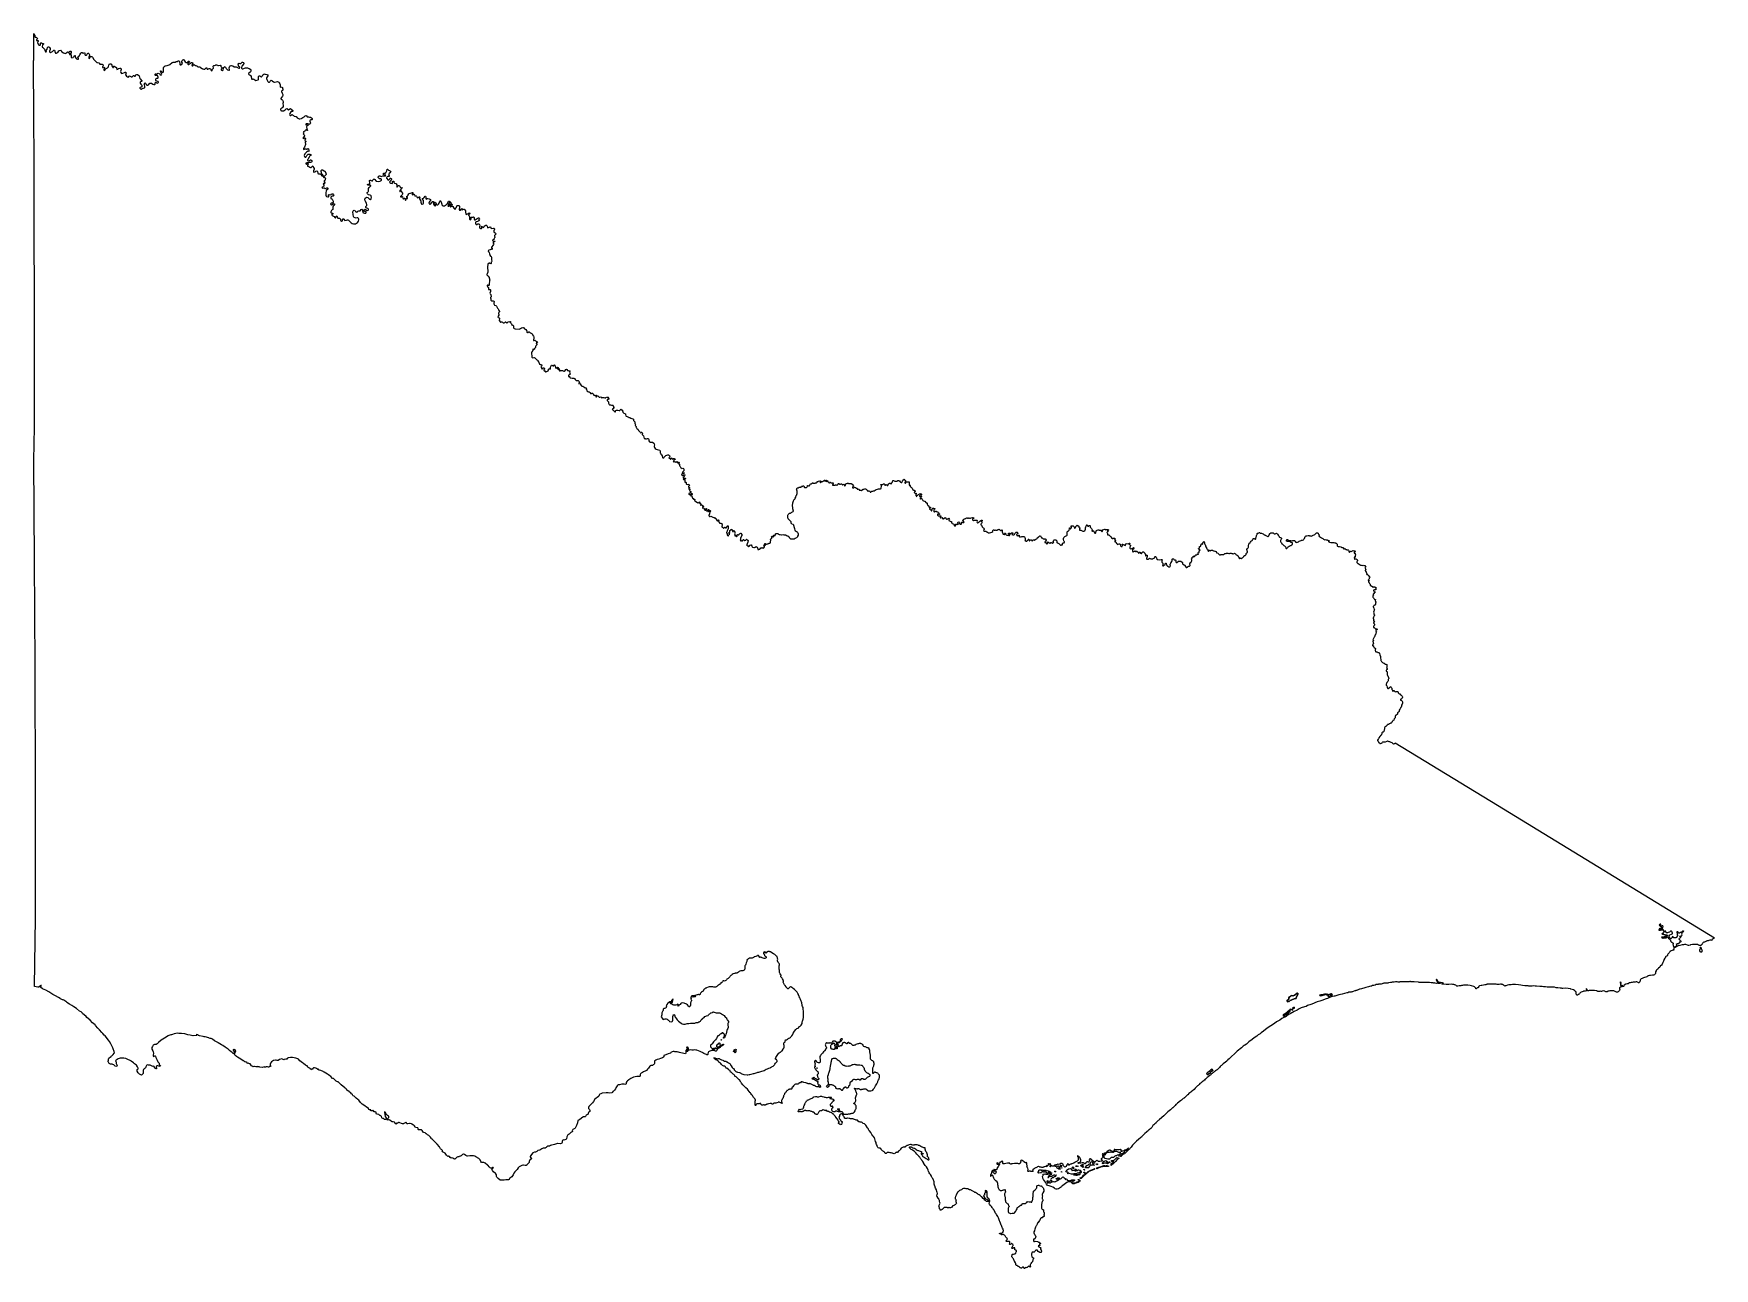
# Model space of a CAD drawing. Extents: x 496279 to 1293719, y 5653962 to 6239536.
import ezdxf

# ---------------------------------------------------------------- set-up
doc = ezdxf.new("R2010")
doc.units = 0

# ---------------------------------------------------------------- blocks, each defined once
blk = doc.blocks.new('REGION0')
at = {"color": 7, "linetype": 'CONTINUOUS'}
for points in [[(1072680.981278, 5996818.2701), (1072915.419733, 5997343.755013), (1073294.111514, 5997981.647447), (1073399.633969, 5998080.647649), (1073612.63315, 5998354.082967), (1073895.862443, 5998817.200352), (1073988.224482, 5998915.830628), (1074093.689216, 5999039.945807), (1074367.765588, 5999209.351929), (1074577.614846, 5999381.41752), (1074657.0556, 5999480.557693), (1074766.12378, 5999693.935022), (1074838.87713, 5999946.964421), (1074943.855357, 6000059.052006), (1075085.832822, 6000092.365343), (1075313.839494, 6000071.92943), (1075440.611567, 6000029.567902), (1075564.876894, 5999949.193975), (1075791.770374, 5999852.473317), (1075943.024447, 5999821.099591), (1076175.393188, 5999902.91323), (1076229.618058, 6000003.153184), (1076207.477885, 6000463.881047), (1076281.781459, 6000806.092612), (1076363.333157, 6000931.317569), (1076535.61421, 6001142.085419), (1076526.766387, 6001244.784882), (1076427.72519, 6001350.30378), (1076392.845141, 6001453.16321), (1076435.121739, 6001553.833078), (1076697.785822, 6001787.906268), (1076756.315038, 6002015.420769), (1076784.738567, 6002486.106641), (1076928.373453, 6002583.687127), (1077056.266965, 6002618.580149), (1077338.57272, 6002647.094446), (1077596.990177, 6002753.853097), (1077856.8754, 6002897.784313), (1077972.68046, 6002932.237423), (1078072.925555, 6002877.858298), (1078257.088914, 6002667.490368), (1078370.758292, 6002651.733519), (1078665.210221, 6002679.737918), (1078893.777613, 6002647.244416), (1079106.521172, 6002525.048853), (1079697.164908, 6002288.906077), (1080093.560582, 6001918.120227), (1080446.319088, 6001804.252999), (1080545.516957, 6001724.908866), (1080643.939713, 6001606.312583), (1080881.363174, 6001471.039635), (1081249.830071, 6001420.729696), (1081825.721938, 6001120.869662), (1082080.527703, 6001112.441348), (1082278.329737, 6001310.051829), (1082423.176767, 6001803.173214), (1082734.103952, 6002354.592941), (1082879.256079, 6002490.155831), (1083269.236462, 6002720.079851), (1083527.0932, 6002813.881092), (1083642.345786, 6002835.236821), (1084163.814883, 6002792.695329), (1084267.622195, 6002827.638341), (1084368.898024, 6002824.468975), (1084606.230781, 6002663.081249), (1084764.774208, 6002440.635734), (1084900.946577, 6002334.666926), (1085155.018459, 6002313.141231), (1085296.591876, 6002334.386982), (1085685.467312, 6002538.276208), (1085904.098426, 6002582.497365), (1086132.698801, 6002548.914081), (1086357.027814, 6002389.126035), (1086490.000784, 6002179.847887), (1086717.314803, 6001725.698708), (1086802.882242, 6001608.672111), (1086913.459417, 6001489.635916), (1087025.636292, 6001409.671907), (1087085.583799, 6001305.852669), (1087261.212678, 6000839.735884), (1087460.960739, 6000719.070014), (1087841.35117, 6000642.095408), (1088103.297862, 6000467.67029), (1088286.430486, 6000232.217376), (1088318.696592, 6000065.160784), (1088288.318791, 5999912.811251), (1088220.348049, 5999775.028805), (1087965.45158, 5999413.021199), (1087880.799433, 5999160.471704), (1087877.888639, 5998700.723645), (1088082.25439, 5998323.839015), (1088116.664424, 5998208.00218), (1088312.776055, 5997971.999376), (1088531.192775, 5997645.614647), (1088742.476815, 5997460.271712), (1088842.614713, 5997405.862593), (1089089.80129, 5997167.730215), (1089499.390362, 5996847.664222), (1089834.774811, 5996581.79739), (1089960.05438, 5996526.458457), (1090084.212511, 5996420.849577), (1090230.131504, 5996185.936555), (1090423.93429, 5995503.223085), (1090547.498717, 5995383.686989), (1090659.271545, 5995316.740378), (1090787.049614, 5995325.52862), (1090917.647773, 5995397.544218), (1091010.545794, 5995509.161897), (1091252.982746, 5995909.781781), (1091426.970696, 5996133.60702), (1091947.953285, 5996473.509046), (1092568.834643, 5996747.134326), (1092774.932027, 5996803.972959), (1093216.622289, 5997044.804798), (1093441.248153, 5997279.567849), (1093535.242875, 5997417.220322), (1093631.414508, 5997631.217526), (1093578.888288, 5997964.710834), (1093518.858323, 5998068.59006), (1093293.498576, 5998203.443092), (1092925.097646, 5998253.743033), (1092685.522012, 5998312.831216), (1092149.284554, 5998675.34872), (1091793.821401, 5998725.158759), (1091537.622084, 5998695.464697), (1091206.10495, 5998694.064977), (1090775.134326, 5998784.216948), (1090729.221297, 5998913.581078), (1090763.268513, 5999180.237752), (1090967.568296, 5999582.557295), (1091084.470057, 5999641.995409), (1091226.043475, 5999663.261156), (1091325.694867, 5999595.904626), (1091496.763777, 5999385.956612), (1091722.082294, 5999251.173566), (1092115.064176, 5999186.766446), (1092637.992792, 5999182.337332), (1092777.381052, 5999152.463306), (1093424.550257, 5999067.560285), (1093642.777323, 5999098.774043), (1093746.15585, 5999145.69466), (1093875.038867, 5999180.507698), (1094308.285353, 5999191.775444), (1094548.891722, 5999132.677263), (1094650.093338, 5999103.373123), (1094770.433629, 5998882.61727), (1094827.31367, 5998676.428504), (1094899.753677, 5998558.951997), (1095123.093184, 5998372.949194), (1095223.140378, 5998318.700043), (1095603.76994, 5998267.81022), (1095821.370319, 5998285.946593), (1095949.7256, 5998332.937196), (1096442.713446, 5998572.609266), (1096743.415747, 5998779.117968), (1097650.338241, 5999221.769446), (1097869.587795, 5999277.948211), (1098254.249589, 5999354.532896), (1098744.466821, 5999530.07779), (1098994.654896, 5999751.833443), (1099196.950932, 6000102.913234), (1099339.14279, 6000531.927439), (1099571.635219, 6000984.246984), (1099781.525705, 6001181.48754), (1100028.489643, 6001325.94865), (1100427.903306, 6001440.975647), (1100912.777212, 6001463.151212), (1101220.315343, 6001490.635716), (1101564.250764, 6001479.547933), (1101689.489104, 6001424.169008), (1102259.988169, 6001303.253189), (1102767.793851, 6001249.14401), (1103123.421922, 6001568.980049), (1104210.450804, 6002043.365181), (1104538.999423, 6002339.116036), (1104750.036086, 6002562.441375), (1105011.611714, 6002745.424782), (1105127.985739, 6002791.905487), (1105344.753285, 6002811.011666), (1105446.012622, 6002781.78751), (1105681.18496, 6002570.229818), (1105741.148958, 6002440.215818), (1105923.720863, 6002191.735509), (1106129.719297, 6001852.843281), (1106150.004148, 6001711.391569), (1106083.501171, 6001242.115415), (1106167.435926, 6001085.996636), (1106291.569319, 6000979.457942), (1106783.18835, 6000797.574315), (1107257.482799, 6000487.756273), (1107369.181413, 6000420.929637), (1107943.267434, 6000044.734869), (1108294.937485, 5999854.472917), (1108641.404389, 5999562.021402), (1108781.196697, 5999544.274951), (1109266.738518, 5999579.437919), (1109494.868879, 5999533.867033), (1109738.130419, 5999538.946017), (1109990.709798, 5999479.367931), (1110227.077787, 5999292.80524), (1110365.839361, 5999249.973806), (1110619.515441, 5999215.430714), (1110819.898434, 5999106.742449), (1110904.995858, 5998976.718452), (1110888.091815, 5998861.841425), (1110668.388738, 5998767.470297), (1110612.44048, 5998629.187951), (1110736.046137, 5998509.651856), (1111111.761158, 5998293.235135), (1111812.883119, 5998270.429696), (1112102.502965, 5998158.042171), (1112229.308022, 5998141.69544), (1112946.121882, 5998232.75723), (1113239.53483, 5998235.676646), (1113616.816567, 5998083.577063), (1114008.808943, 5997967.98018), (1114109.054038, 5997913.581059), (1114322.523234, 5997830.477678), (1114606.280264, 5997527.508266), (1114677.170046, 5997371.959373), (1114721.920406, 5997166.180525), (1114692.672289, 5997065.010757), (1114779.039578, 5996602.403269), (1114981.005779, 5996531.817385), (1115218.42924, 5996370.359674), (1115445.487637, 5996324.908763), (1115840.209398, 5996299.603824), (1116450.395857, 5996215.100723), (1116563.125206, 5996173.30908), (1116673.677643, 5996054.262887), (1116773.329035, 5995987.916155), (1116987.383689, 5995890.725591), (1117368.450281, 5995827.77818), (1117730.543117, 5995598.90395), (1117777.470389, 5995494.49483), (1117757.490635, 5995278.398045), (1117843.503351, 5995173.459031), (1117957.824153, 5995169.739775), (1118215.936513, 5995263.561012), (1118421.580374, 5995307.232279), (1118522.246009, 5995265.930539), (1118717.351643, 5995003.792961), (1118829.577993, 5994898.773963), (1119162.084632, 5994926.18848), (1119261.777253, 5994883.946928), (1119360.397911, 5994766.370441), (1119842.740333, 5994699.253863), (1119969.058883, 5994668.969919), (1120080.27099, 5994563.890933), (1120299.240185, 5994224.378829), (1120338.721431, 5993891.325433), (1120480.476258, 5993554.042883), (1120619.22134, 5993511.131465), (1120712.284279, 5993623.848924), (1120757.413949, 5993838.945908), (1120838.272993, 5993951.073485), (1120967.362157, 5994011.071486), (1121146.883088, 5994030.727556), (1121604.825968, 5994002.773146), (1121720.664011, 5994037.226256), (1122023.65042, 5994321.029501), (1122127.127897, 5994367.970114), (1122229.310773, 5994364.730761), (1122606.806902, 5994212.511202), (1122798.259613, 5994205.692566), (1123130.395188, 5994220.029699), (1123229.997104, 5994153.732957), (1123289.491088, 5994036.75635), (1123272.710734, 5993896.834332), (1123140.529367, 5993760.671562), (1123023.462689, 5993700.183658), (1122785.899048, 5993465.940502), (1122769.011497, 5993351.163455), (1122828.521972, 5993209.061873), (1122954.279803, 5993140.555573), (1123247.766964, 5993169.689747), (1123350.024052, 5993166.430399), (1123383.873366, 5993037.536175), (1123261.570558, 5992824.578762), (1123233.295454, 5992723.369002), (1123280.296938, 5992619.899694), (1123391.954323, 5992526.918289), (1123448.08399, 5992281.577352), (1123430.858359, 5992154.642737), (1123270.377151, 5991943.414978), (1123211.716001, 5991689.735709), (1123233.650027, 5991587.376179), (1123241.904147, 5991471.489354), (1123174.955893, 5991358.731904), (1123070.538386, 5991285.726504), (1122865.339802, 5991253.982852), (1122824.027971, 5991153.242998), (1123133.932668, 5990900.423557), (1123079.58411, 5990800.173605), (1122961.090895, 5990702.703097), (1122894.645639, 5990601.973241), (1122878.318808, 5990500.233587), (1122938.340528, 5990396.284375), (1123141.947658, 5990363.780875), (1123639.990225, 5990386.346362), (1123854.481909, 5990328.347961), (1123918.304977, 5990338.765878), (1124078.390382, 5990154.372753), (1124178.594248, 5990099.953636), (1124276.703661, 5989994.504723), (1124397.043952, 5989773.618896), (1124405.949496, 5989645.604497), (1124376.569446, 5989544.344747), (1124176.945073, 5989308.561899), (1124064.562051, 5988967.640077), (1124132.244188, 5988709.741651), (1124167.181958, 5988606.902217), (1124389.960746, 5988407.842026), (1124729.187772, 5988256.202351), (1125179.585677, 5987998.593867), (1125473.213018, 5987643.914797), (1125610.515072, 5987537.876002), (1125863.613941, 5987465.090558), (1126205.479647, 5987402.813012), (1126651.276354, 5987375.288517), (1127149.013823, 5987384.896595), (1127387.921542, 5987287.616049), (1127644.376481, 5987317.120149), (1128011.383858, 5987253.742823), (1128108.850094, 5987110.171535), (1128219.971497, 5987005.062555), (1128301.795308, 5986771.659231), (1128256.162639, 5986543.524854), (1128069.245159, 5986320.299494), (1128072.576492, 5986038.925764), (1128242.152899, 5985765.680408), (1128434.974425, 5985427.278082), (1128444.803508, 5985324.438648), (1128351.847766, 5985212.790975), (1128119.528501, 5985130.977336), (1128038.999292, 5985031.837162), (1127967.820904, 5984791.685188), (1128079.503027, 5984698.713781), (1128294.522447, 5984652.622998), (1128394.742804, 5984598.233875), (1128480.293751, 5984481.217276), (1128502.137072, 5984377.847948), (1128417.930203, 5984163.440825), (1128440.763029, 5984061.001311), (1128831.559754, 5983549.633575), (1128812.676702, 5983384.716555), (1128746.173725, 5983285.026491), (1128743.048538, 5983182.666961), (1128828.088241, 5983077.747943), (1128891.779375, 5983062.990894), (1129107.837775, 5983043.044883), (1129206.961431, 5982962.570976), (1129321.24925, 5982933.766736), (1129519.092514, 5982760.911304), (1129592.084994, 5982656.402204), (1129626.907322, 5982553.532776), (1129623.196678, 5982438.145851), (1129850.86527, 5982379.44759), (1129898.716079, 5982276.08826), (1129919.050406, 5982134.586557), (1129899.565404, 5981931.507169), (1129908.784292, 5981815.620344), (1130009.128337, 5981787.355997), (1130217.435616, 5981895.214427), (1130198.049565, 5981691.115243), (1130088.165043, 5981465.720318), (1129903.25131, 5981292.574944), (1129942.056395, 5980921.329186), (1129803.492722, 5980581.457154), (1129513.551287, 5980322.258988), (1129472.27244, 5980221.53913), (1129584.457561, 5980141.58512), (1129928.458948, 5980130.327371), (1129887.180101, 5980029.617511), (1129743.974001, 5979945.094414), (1129672.836842, 5979730.097409), (1129551.070015, 5979529.247575), (1129585.389344, 5979413.340755), (1129698.22589, 5979346.404141), (1129916.090137, 5979006.902035), (1130023.039127, 5978773.428725), (1130233.671743, 5978574.898427), (1130330.824635, 5978444.274549), (1130392.03376, 5977982.766842), (1130464.473767, 5977865.210351), (1130564.191126, 5977797.743843), (1130779.796003, 5977765.800231), (1130875.596572, 5977582.956796), (1131025.539552, 5977489.385509), (1131242.645178, 5977494.434499), (1131481.190078, 5977358.991585), (1131552.607596, 5977216.460089), (1131650.148045, 5977097.953788), (1131750.838417, 5977056.562065), (1132175.286555, 5977144.414497), (1132303.782015, 5977166.260128), (1132404.076585, 5977136.94599), (1132627.910846, 5976964.000576), (1132742.718155, 5976947.143947), (1132975.194091, 5977028.917594), (1133102.518638, 5977024.68844), (1133123.850715, 5976909.251525), (1133035.858989, 5976579.477473), (1133065.412203, 5976323.06875), (1133134.182795, 5976066.160127), (1133143.005881, 5975963.250707), (1133060.275023, 5975761.840985), (1132932.389757, 5975753.042744), (1132846.888286, 5975871.029149), (1132732.01501, 5975887.885778), (1132534.518072, 5975702.202911), (1132315.590107, 5975632.966757), (1132201.904237, 5975674.868378), (1132100.009967, 5975665.950161), (1132045.603688, 5975565.760197), (1132015.324838, 5975438.425662), (1132068.213876, 5975092.714797), (1132128.194366, 5974987.765785), (1132380.864449, 5974903.012734), (1132634.606496, 5974869.359464), (1132747.20391, 5974801.47304), (1132793.652921, 5974684.996333), (1132727.215911, 5974585.336263), (1132389.852452, 5974417.429842), (1132106.474733, 5973955.132292), (1131866.123986, 5973656.671979), (1131888.965058, 5973553.312649), (1132046.395292, 5973330.867133), (1132017.575961, 5973217.499805), (1131899.643466, 5973131.986906), (1131783.112769, 5973084.586385), (1131664.495866, 5972960.881124), (1131634.711768, 5972846.593979), (1131726.216236, 5972511.371017), (1131744.357159, 5972293.68455), (1131778.59403, 5972177.767731), (1132026.481506, 5971952.522776), (1132169.918491, 5971680.347206), (1132251.148599, 5971434.926285), (1132324.174063, 5971330.487171), (1132575.722707, 5971219.509365), (1132804.372557, 5971212.13084), (1132903.990966, 5971144.62434), (1132913.869523, 5971042.76471), (1132855.17539, 5970814.240411), (1132851.4565, 5970699.853286), (1133142.032868, 5969860.111219), (1133099.61609, 5969734.336371), (1132993.013426, 5969610.121212), (1132925.603403, 5969484.386356), (1132865.804322, 5969230.687091), (1132886.600417, 5969102.322762), (1132934.566668, 5968998.793466), (1132900.956484, 5968770.229174), (1132832.441514, 5968619.309355), (1132713.857594, 5968520.789057), (1132495.506841, 5968464.62029), (1132275.053389, 5968356.191974), (1132170.05867, 5968271.198971), (1132102.079682, 5968158.461516), (1131985.103708, 5968072.988609), (1131797.963589, 5967823.538494), (1131794.665239, 5967721.188962), (1131892.230425, 5967603.652467), (1132003.98676, 5967510.691058), (1132050.279099, 5967368.059581), (1132182.023434, 5967108.551478), (1132338.192049, 5966465.160144), (1132433.02785, 5966232.25672), (1132333.53313, 5965942.004765), (1132121.836797, 5965705.752011), (1132079.956001, 5965592.014757), (1132003.953777, 5965237.575638), (1132024.725134, 5965109.091332), (1132182.188352, 5964861.460853), (1132157.854776, 5964491.84477), (1132174.305296, 5964236.055922), (1132222.246809, 5964132.636604), (1132333.871211, 5964064.690192), (1132431.955887, 5963934.036321), (1132465.714496, 5963805.052115), (1132449.008355, 5963690.275068), (1132392.928163, 5963551.972726), (1132300.458928, 5963453.332452), (1132000.201904, 5962850.043099), (1131880.735676, 5962342.754547), (1131885.790397, 5962125.56798), (1131920.134464, 5962009.631165), (1131981.046738, 5961905.711947), (1132083.650153, 5961544.81412), (1132037.349568, 5961303.662345), (1132055.482246, 5961085.96588), (1132295.569124, 5961014.670138), (1132380.138812, 5960896.613747), (1132397.0511, 5960627.817501), (1132349.818732, 5960361.570746), (1132142.946235, 5960291.754708), (1132039.06471, 5960230.826892), (1131958.428304, 5960106.631729), (1131980.279871, 5960003.212411), (1132104.396773, 5959896.583734), (1132263.517411, 5959687.125622), (1132374.713027, 5959581.986648), (1132434.619304, 5959477.127617), (1132461.863673, 5959144.424152), (1132403.837455, 5958929.947043), (1132335.207043, 5958804.192192), (1132137.718351, 5958619.579111), (1132002.840584, 5958394.184186), (1131973.460533, 5958292.944432), (1132001.38931, 5957972.258563), (1132125.481473, 5957891.76466), (1132352.523379, 5957820.068998), (1132663.434072, 5957567.079591), (1132722.367337, 5957438.035397), (1132757.280369, 5957334.226157), (1132857.49248, 5957279.827036), (1133087.222541, 5957272.278545), (1133228.721745, 5957318.579286), (1133432.988545, 5957325.187964), (1133633.80857, 5957203.282343), (1133680.694612, 5957098.913215), (1133647.521459, 5956883.286336), (1133528.929294, 5956759.651061), (1133294.911379, 5956614.74004), (1133158.928664, 5956389.315121), (1133152.430915, 5956184.706039), (1133344.188724, 5955821.138746), (1133283.944366, 5955554.412086), (1133069.526894, 5955229.906981), (1133065.750284, 5955115.49986), (1133133.976648, 5954870.538847), (1133091.518641, 5954769.91897), (1132823.272102, 5954357.161513), (1132657.901091, 5954005.471844), (1132539.976841, 5953536.195691), (1132459.455878, 5953411.990529), (1132355.557861, 5953377.137499), (1132237.452202, 5953265.519821), (1132101.395274, 5953015.069906), (1131961.025755, 5952636.185676), (1131799.62101, 5952399.872934), (1131696.324941, 5951969.19906), (1131808.444095, 5951888.245249), (1132052.810583, 5951944.334033), (1132059.43202, 5951790.38482), (1132017.551224, 5951677.667361), (1131858.010046, 5951465.259838), (1131752.998836, 5951379.287031), (1131671.60381, 5951255.041878), (1131718.844424, 5951138.585167), (1131818.561783, 5951071.148653), (1131902.974799, 5950928.057269), (1131781.043055, 5950702.062463), (1131823.187719, 5950458.221227), (1131947.832356, 5950364.699929), (1132019.785856, 5950234.146038), (1131964.85184, 5950120.928679), (1131860.236432, 5950022.748313), (1131610.452405, 5949814.160027), (1131444.058906, 5949436.395573), (1131492.058141, 5949332.966257), (1131744.579798, 5949247.183411), (1131985.812853, 5949227.03744), (1132058.846563, 5949122.548336), (1132080.541458, 5949019.129018), (1132064.272348, 5948892.244393), (1132106.392274, 5948648.413154), (1132154.2101, 5948543.964042), (1132264.21831, 5948412.840264), (1132727.652942, 5948155.511725), (1132839.203131, 5948061.480529), (1132937.213594, 5947930.776668), (1132972.209085, 5947827.837254), (1132963.658113, 5947598.223172), (1132787.27886, 5947272.068397), (1132792.284106, 5947054.861834), (1132881.702367, 5946668.489101), (1132953.573409, 5946538.925012), (1133090.182809, 5946418.679058), (1133457.759152, 5946368.179157), (1133584.539471, 5946325.767639), (1133834.455431, 5946177.727244), (1134043.719232, 5945966.049576), (1134325.043728, 5945994.503885), (1134567.389976, 5945974.417902), (1134704.081836, 5945880.296725), (1134777.049578, 5945775.767629), (1134975.486545, 5944849.362892), (1135159.575691, 5944638.834993), (1135207.401762, 5944535.375683), (1135288.640117, 5944289.834787), (1135331.213566, 5944059.120925), (1135276.378502, 5943562.180304), (1135484.669289, 5942560.010719), (1135535.975119, 5942175.157682), (1135608.382142, 5942057.591193), (1135829.50351, 5941820.368633), (1136183.424684, 5941348.512995), (1136928.761024, 5940986.935304), (1137050.725752, 5940901.442401), (1137251.009795, 5940835.845519), (1137691.141586, 5940550.242634), (1137908.486343, 5940560.280627), (1138255.753097, 5940408.181044), (1138312.624892, 5940302.342209), (1138312.121894, 5939739.864694), (1138304.980967, 5939637.655134), (1138372.333269, 5939326.477364), (1138384.834014, 5939146.123431), (1138447.436693, 5938937.565139), (1138350.555915, 5938829.176814), (1138243.75535, 5938773.287991), (1138179.140678, 5938573.058033), (1138426.253041, 5938453.31198), (1138548.258999, 5938367.779085), (1138566.053596, 5938264.619715), (1138533.08659, 5938151.472342), (1138460.704305, 5938028.966841), (1138123.934549, 5937783.795871), (1138004.212699, 5937536.695286), (1137983.416604, 5937423.098003), (1138033.972059, 5937241.164387), (1138263.957742, 5937045.653485), (1138425.05739, 5936791.874236), (1138487.849723, 5936416.509302), (1138424.348244, 5936050.53249), (1138418.642099, 5935603.801828), (1138448.953934, 5935485.955395), (1138572.988376, 5935259.750632), (1138624.170518, 5935064.769624), (1138856.753651, 5934741.604251), (1138924.59246, 5934609.230723), (1138941.834583, 5934493.013964), (1139040.389274, 5934255.841394), (1139191.082628, 5934041.59424), (1139247.385459, 5933921.688219), (1139244.293256, 5933704.821588), (1139164.662847, 5933480.126523), (1139003.159151, 5933172.428056), (1138906.319602, 5932898.272882), (1138869.229659, 5932542.174095), (1138758.388616, 5932243.463832), (1138658.803191, 5932096.943133), (1138539.411176, 5932028.576805), (1138400.789781, 5931884.745568), (1138327.822039, 5931749.102694), (1138143.889565, 5931506.681174), (1138093.375338, 5931331.016304), (1137975.014058, 5931096.91312), (1137959.99832, 5930880.606377), (1138042.374605, 5930593.873718), (1138356.855763, 5930162.749935), (1138483.702048, 5929590.974279), (1138488.385705, 5929488.224827), (1138622.331688, 5929210.390388), (1138628.120292, 5929107.77091), (1138723.013815, 5928999.302602), (1138948.258119, 5928932.645932), (1139605.652209, 5929372.228024), (1139994.387465, 5929805.021474), (1140113.235253, 5929860.310417), (1140182.030583, 5929753.881701), (1140295.831895, 5929541.234226), (1140535.696135, 5929320.168435), (1140628.462222, 5929185.775311), (1140690.96595, 5928976.177227), (1140699.508675, 5928553.941666), (1140950.743976, 5928127.526941), (1141050.55204, 5927916.45915), (1141068.709455, 5927800.172405), (1141178.206421, 5927728.256787), (1141283.465008, 5927772.018036), (1141491.912466, 5928000.352373), (1141598.341967, 5928069.288587), (1141717.766966, 5927945.743294), (1141829.391367, 5927899.922457), (1141965.967785, 5927660.160405), (1142073.856805, 5927550.102414), (1142196.464711, 5927477.626908), (1142312.187312, 5927482.91585), (1142412.218015, 5927449.582517), (1142937.16687, 5927464.729487), (1143277.647269, 5927581.046226), (1143404.798652, 5927572.707894), (1143503.930554, 5927514.389556), (1143597.768604, 5927405.931246), (1143614.4665, 5927276.6471), (1143682.692865, 5927156.251177), (1143675.452987, 5927055.151395), (1143694.303056, 5926950.882247), (1143870.995652, 5926734.54551), (1144077.50533, 5926579.136589), (1144311.160427, 5926447.842845), (1144547.850005, 5926367.628887), (1144844.577795, 5926039.684469), (1145090.090459, 5925881.756052), (1145278.871507, 5925663.909617), (1145613.126271, 5925321.368119), (1145698.578267, 5925085.805227), (1145672.084273, 5924882.965791), (1145510.605315, 5924408.550665), (1145269.817537, 5924080.09635), (1145160.807077, 5923972.147937), (1145054.468281, 5923928.296707), (1144935.010299, 5923860.040357), (1144849.005829, 5923725.987165), (1144828.184996, 5923612.389882), (1144859.032813, 5923507.530852), (1145294.307784, 5923323.627629), (1145412.776261, 5923201.082136), (1145587.374405, 5922958.680611), (1145718.269415, 5922629.666408), (1145734.027281, 5922308.580619), (1145777.804628, 5922203.301673), (1145749.141969, 5921975.467235), (1145536.068575, 5921492.083903), (1145305.58814, 5921124.077497), (1145258.248575, 5920999.512408), (1145229.05818, 5920758.640577), (1145224.391015, 5920503.60158), (1145097.173665, 5920154.281438), (1144874.172238, 5919889.474394), (1144815.238974, 5919778.416604), (1144800.066565, 5919561.979887), (1144682.298987, 5919339.974284), (1144437.305813, 5919127.126849), (1144218.955059, 5918758.640539), (1144138.120753, 5918508.810501), (1144171.928838, 5918263.299598), (1144166.38761, 5918008.440565), (1143937.432662, 5917845.253199), (1143819.211561, 5917802.961657), (1143734.699594, 5917680.876072), (1143418.305394, 5917370.758089), (1143385.363126, 5917257.640711), (1143392.677217, 5917001.152004), (1143372.392366, 5916900.482136), (1143313.574544, 5916789.414347), (1142543.64076, 5916205.001219), (1142433.038847, 5916084.085399), (1142286.625102, 5915825.987014), (1142254.317766, 5915725.89703), (1142265.771285, 5915520.418122), (1142340.437678, 5915311.419918), (1142313.81175, 5915108.59048), (1142266.332005, 5914984.035389), (1142182.479708, 5914874.9672), (1141936.414571, 5914662.279734), (1141838.404108, 5914527.776632), (1141560.023389, 5914023.13755), (1141208.147191, 5913754.671238), (1141111.216938, 5913646.132944), (1140905.218504, 5913264.049353), (1140749.86623, 5912865.759003), (1140592.485472, 5912634.30529), (1140300.630994, 5912475.796988), (1140201.598042, 5912534.215306), (1140062.910681, 5912556.040941), (1139834.087667, 5912392.893568), (1139599.368853, 5912141.523837), (1139136.082646, 5911917.938549), (1138656.4861, 5911836.644807), (1138550.526614, 5911779.846165), (1138383.786788, 5911586.864758), (1138271.131653, 5911441.923743), (1138193.44727, 5911242.263672), (1137981.891117, 5910963.859347), (1137872.385905, 5910869.098298), (1137316.193432, 5910588.004511), (1137185.405618, 5910367.498608), (1137178.58628, 5910086.504801), (1137201.064534, 5909855.520994), (1137164.560048, 5909704.431209), (1137043.601316, 5909431.195851), (1136843.440962, 5908588.824309), (1136797.569162, 5908477.216628), (1136553.680936, 5908289.654137), (1136291.874424, 5908206.170832), (1136067.858755, 5908107.100644), (1135946.298074, 5908012.789505), (1135922.277842, 5907848.012457), (1135994.825045, 5907612.959463), (1135991.122647, 5907383.05544), (1135854.645181, 5907073.417361), (1135616.355903, 5906783.025434), (1135377.522397, 5906646.492738), (1135266.038175, 5906526.596715), (1135133.609433, 5906459.800073), (1135088.306599, 5906360.229985), (1134940.235432, 5906256.030823), (1134573.780529, 5905591.413734), (1134527.339764, 5905466.768661), (1134295.474022, 5905086.774652), (1134190.570009, 5904864.209161), (1133852.901452, 5904427.376519), (1133932.09483, 5904281.395713), (1134144.252932, 5904023.317323), (1134365.71238, 5903534.904997), (1134491.379506, 5903321.61765), (1134586.306012, 5903213.239324), (1134721.818712, 5903139.174135), (1134822.863656, 5903131.955579), (1134931.832886, 5903048.012366), (1135014.745153, 5902940.073951), (1135148.113926, 5902841.003764), (1135360.346241, 5902774.817), (1135503.758488, 5902815.958772), (1135759.149709, 5902990.023962), (1136098.516915, 5903273.167339), (1136215.863954, 5903482.145547), (1136325.74023, 5903589.074164), (1136442.534795, 5903619.218136), (1136671.893791, 5903603.601259), (1136774.72809, 5903609.310117), (1136876.86149, 5903601.981582), (1137263.55177, 5903651.011777), (1137607.685091, 5903639.604059), (1138413.034905, 5903992.443498), (1138662.373654, 5904090.413905), (1138987.640415, 5903990.373911), (1139221.171824, 5903858.990186), (1139562.023287, 5903796.442694), (1140180.406145, 5903498.172342), (1140707.944205, 5903358.440286), (1140827.822727, 5903247.872398), (1141060.875874, 5903103.491271), (1141186.485279, 5902890.303904), (1141284.924527, 5902653.10134), (1141409.09915, 5902593.623235), (1141618.115574, 5902668.168327), (1141949.723412, 5902837.104543), (1142073.221873, 5902955.450876), (1142275.113861, 5903216.138744), (1190742.6566, 5873614.43852), (1293719.296338, 5810659.858237), (1293065.109893, 5810276.024996), (1292944.390292, 5810207.768646), (1292672.210471, 5809983.103575), (1292586.585311, 5809862.047784), (1292565.343939, 5809556.118964), (1292457.207542, 5809474.285329), (1292007.461061, 5809633.483492), (1291638.507658, 5809660.358118), (1291508.989709, 5809643.801429), (1291128.29418, 5809517.33672), (1290796.142114, 5809348.47049), (1290368.090529, 5809264.257331), (1290165.101839, 5809291.11196), (1289966.145382, 5809203.129555), (1289630.851638, 5808983.093558), (1289298.089377, 5808802.339705), (1289020.962031, 5808694.531265), (1288642.327971, 5808593.041561), (1288388.569432, 5808445.03116), (1288277.827339, 5808324.105343), (1288059.789929, 5807956.268903), (1287973.991606, 5807834.183318), (1287887.228516, 5807687.052741), (1287607.1409, 5807348.040537), (1287243.176251, 5807092.161708), (1287021.774524, 5807044.35127), (1286642.373597, 5807109.858169), (1286243.710308, 5807265.906963), (1285747.572538, 5807493.331482), (1285621.756987, 5807514.857177), (1284672.88773, 5807505.379073), (1284406.661429, 5807536.872775), (1283851.738821, 5807589.982154), (1283332.463127, 5807561.967756), (1282370.878732, 5807348.850376), (1282252.962728, 5807318.716402), (1281665.625588, 5807155.80898), (1281433.842304, 5807146.670808), (1280944.936166, 5807284.393266), (1280247.887667, 5807563.707408), (1279969.746078, 5807622.025746), (1279609.030303, 5807584.173315), (1279073.312336, 5807430.124122), (1278481.481194, 5807395.311084), (1277298.511563, 5807133.303481), (1276602.683453, 5806901.709795), (1275597.008367, 5806434.973134), (1275354.126137, 5806260.358053), (1275141.728905, 5806160.887945), (1275015.872124, 5806182.373649), (1274997.186972, 5806285.842957), (1275278.717616, 5806636.782775), (1275401.061654, 5806743.151504), (1275750.909366, 5806974.495239), (1275932.260882, 5807192.06173), (1275966.827587, 5807317.236698), (1275936.128197, 5807422.165714), (1275747.949098, 5807653.50945), (1275796.624494, 5807803.279498), (1275901.50377, 5807833.933368), (1276217.9392, 5807965.257106), (1276365.705269, 5808057.428673), (1276496.204477, 5808099.15033), (1276763.44502, 5808067.466666), (1276880.346781, 5808097.660628), (1277098.128569, 5808274.385286), (1277121.439656, 5808605.289112), (1277231.637522, 5808712.227726), (1277351.243929, 5808780.434086), (1277465.474027, 5808772.585656), (1277869.54661, 5808858.768421), (1278005.29844, 5808977.664644), (1277923.581825, 5809085.733032), (1277638.167375, 5809208.628455), (1277448.38033, 5809427.02478), (1277256.053556, 5809773.175557), (1277148.148043, 5809883.483497), (1277041.817493, 5810005.649066), (1276987.106117, 5810137.772644), (1276994.49442, 5810240.022196), (1277193.112796, 5810507.138778), (1277411.875844, 5810708.938422), (1277516.878808, 5810739.582294), (1277639.140388, 5810847.0608), (1277756.660589, 5811056.138988), (1277740.152349, 5811184.663286), (1277633.714602, 5811307.858649), (1277519.468013, 5811315.817058), (1277395.845864, 5811388.532516), (1277403.234167, 5811490.77207), (1277733.159847, 5811633.493528), (1277959.723492, 5811566.456935), (1278074.489572, 5811570.566113), (1278193.543506, 5811625.805066), (1278267.253377, 5811749.320365), (1278368.809566, 5812100.010234), (1278315.887544, 5812436.193004), (1278323.284094, 5812538.442556), (1278454.583152, 5812951.220008), (1278658.511871, 5813295.531153), (1279060.209642, 5813727.8347), (1279181.308553, 5813809.148439), (1279189.315297, 5813923.475576), (1279107.367797, 5814031.573958), (1279006.174427, 5814038.982477), (1278896.496052, 5813944.121447), (1278656.318468, 5813807.558757), (1278395.814805, 5813736.233021), (1278273.058473, 5813642.941677), (1278127.683707, 5813396.730915), (1278019.695736, 5813314.84729), (1277760.247545, 5813269.676323), (1277529.503242, 5813260.528153), (1277408.8661, 5813192.281801), (1277322.111255, 5813045.07124), (1277198.884908, 5812938.792494), (1277079.814482, 5812882.533744), (1276730.214146, 5813010.158222), (1276622.803386, 5813107.258804), (1276492.163998, 5813436.792903), (1276423.195505, 5813543.301603), (1276287.682805, 5813617.556754), (1276083.08617, 5813632.393787), (1275977.03598, 5813575.565151), (1275943.062977, 5813462.347792), (1275965.846328, 5813243.09164), (1276050.069689, 5812981.034046), (1276085.312556, 5812582.233799), (1276125.775062, 5812425.645113), (1276117.892006, 5812311.317977), (1276156.862008, 5812141.731891), (1276164.019427, 5811885.893053), (1275895.269889, 5811341.321957), (1275877.326867, 5811086.602896), (1275778.030047, 5810953.029608), (1275429.732559, 5810734.753259), (1275286.716114, 5810706.64888), (1275159.292617, 5810715.137182), (1275035.249929, 5810775.725066), (1274831.626307, 5810789.572297), (1274724.133088, 5810720.746061), (1274381.756138, 5810757.598691), (1274244.025298, 5810805.75906), (1274187.186486, 5810912.797654), (1274234.220953, 5811024.345347), (1274202.589779, 5811129.344349), (1274133.71199, 5811235.933033), (1274034.093582, 5811281.423936), (1274003.427175, 5811386.332956), (1273878.683587, 5811433.953433), (1273769.994717, 5811338.962429), (1273624.108707, 5810913.837446), (1273537.865107, 5810779.694272), (1273453.715959, 5810670.726064), (1273257.835213, 5810440.792046), (1273149.674079, 5810358.878427), (1273006.698863, 5810330.844034), (1272768.755912, 5810411.497904), (1272631.701234, 5810638.612486), (1272389.157084, 5810823.075597), (1272275.932983, 5810855.999013), (1272165.388791, 5810928.194575), (1272109.597205, 5811034.203375), (1272104.427042, 5811150.080202), (1272347.317518, 5811324.695282), (1272380.828751, 5811424.825258), (1272290.866262, 5811789.742282), (1272286.669112, 5811904.499332), (1272332.293535, 5812004.189396), (1272547.931396, 5812154.849267), (1273317.477623, 5812536.083028), (1273672.610941, 5812676.814884), (1273793.709852, 5812758.068635), (1273826.256318, 5812858.288593), (1273619.433297, 5813358.888482), (1273517.959567, 5813737.352797), (1273424.624514, 5813859.138442), (1273299.930402, 5813906.718927), (1273197.673314, 5813913.037663), (1272834.863087, 5813850.230223), (1272725.275416, 5813755.299208), (1272620.618778, 5813544.631337), (1272496.864696, 5813426.225016), (1271757.193271, 5813273.895479), (1271506.015692, 5813163.007655), (1271386.03822, 5813107.768702), (1271152.704712, 5813060.528149), (1271038.952875, 5813081.47396), (1270688.461984, 5813375.025255), (1270657.754348, 5813480.044254), (1270697.540692, 5813681.393987), (1270610.10144, 5813892.371796), (1270471.809881, 5813927.484774), (1270354.891628, 5813898.320606), (1270247.827195, 5813841.521965), (1270130.315239, 5813798.270614), (1270014.493687, 5813794.251418), (1269784.499759, 5813989.082456), (1269505.624287, 5814380.284223), (1269393.604084, 5814606.329018), (1269300.293769, 5814727.914703), (1269189.757823, 5814799.030481), (1268971.08548, 5814789.312425), (1268748.199496, 5814703.419602), (1268642.61932, 5814659.588367), (1268099.33164, 5814582.393805), (1267979.32943, 5814693.091667), (1268036.836158, 5814792.241839), (1268715.446883, 5814974.265438), (1268822.404119, 5815030.084275), (1268931.125973, 5815124.905313), (1269200.832032, 5815669.516401), (1269353.801248, 5816208.028709), (1269323.629594, 5816325.995118), (1269229.709084, 5816434.623394), (1269091.467, 5816470.716176), (1268975.027008, 5816452.589801), (1268654.979886, 5816283.243667), (1268540.782771, 5816292.171882), (1268432.291802, 5816389.352447), (1268321.145661, 5816448.510617), (1268206.849596, 5816456.319055), (1268071.163733, 5816529.534414), (1267976.35267, 5816639.232476), (1267985.843671, 5816766.517022), (1268201.456794, 5816917.196888), (1268325.837564, 5817049.630404), (1268351.482233, 5817180.244284), (1268157.390842, 5817201.630007), (1268027.93886, 5817185.153302), (1267700.585893, 5817080.424246), (1267603.490722, 5816973.055718), (1267593.991474, 5816845.661194), (1267681.471956, 5816634.743374), (1267792.040885, 5816562.637794), (1267900.548346, 5816465.467226), (1268062.703466, 5816236.27306), (1268290.462763, 5816015.337243), (1268621.73252, 5815812.037899), (1268690.536096, 5815705.529199), (1268552.994911, 5815382.513796), (1268515.797772, 5815218.186658), (1268379.600665, 5815113.457602), (1268276.180908, 5815094.681357), (1267840.32048, 5815087.26284), (1267564.265097, 5814979.464398), (1267505.702897, 5814880.414206), (1267465.792865, 5814678.964492), (1267334.683463, 5814457.258829), (1267340.340132, 5814354.489381), (1267443.735151, 5814373.165646), (1267673.333278, 5814357.348809), (1267776.645838, 5814375.015276), (1267989.999592, 5814308.498578), (1268108.558774, 5814351.689941), (1268336.235611, 5814501.789924), (1268765.177751, 5814587.032877), (1269009.552484, 5814607.71874), (1269109.137909, 5814562.207841), (1269139.878529, 5814457.318817), (1269257.703828, 5814321.435991), (1269690.356611, 5813739.712325), (1269798.311598, 5813630.544156), (1269946.844534, 5813388.862488), (1269651.098003, 5813013.257602), (1269437.101071, 5812875.625126), (1269202.646125, 5812827.424765), (1268988.245145, 5812868.826485), (1268880.619992, 5812798.940461), (1268847.636495, 5812686.742899), (1268915.895843, 5812566.137018), (1269038.008997, 5812481.473949), (1269150.177626, 5812447.450753), (1269504.981109, 5812397.120818), (1269740.821362, 5812290.392161), (1270017.330268, 5812219.156407), (1270121.714792, 5812237.812676), (1270225.118057, 5812256.568925), (1270325.255955, 5812223.095619), (1270304.789695, 5812122.425751), (1270386.679473, 5812014.207393), (1270500.423065, 5811993.27158), (1270878.793257, 5812094.671302), (1271098.100532, 5812117.516733), (1271211.827631, 5812096.450946), (1271359.915289, 5812008.648505), (1271491.354527, 5811884.343363), (1271405.655155, 5811762.377754), (1271082.548813, 5811708.828463), (1270972.433406, 5811601.929841), (1270879.24678, 5811377.614699), (1270795.130615, 5811268.626495), (1270673.916262, 5811187.34275), (1270543.94479, 5811158.728472), (1270146.839971, 5811160.668085), (1269901.071685, 5811126.914835), (1269636.321396, 5811005.579099), (1269429.646801, 5810969.176379), (1269302.256287, 5810977.684678), (1268951.171694, 5811092.331751), (1268771.667254, 5811079.864244), (1268698.930396, 5810956.338947), (1268729.159772, 5810839.382336), (1268822.997822, 5810730.744061), (1269022.251131, 5810639.682272), (1269263.352252, 5810609.23836), (1269391.237518, 5810612.807646), (1269856.247112, 5810669.336342), (1270324.513826, 5810776.944822), (1270863.07662, 5810789.962219), (1271089.162004, 5810901.969819), (1271335.177666, 5811127.714675), (1271452.178378, 5811157.978622), (1271687.466158, 5811039.232369), (1271782.252484, 5810929.564301), (1271867.053056, 5810680.534102), (1271992.70369, 5810466.956814), (1272139.760614, 5810379.11438), (1272546.034845, 5809979.534289), (1272668.073785, 5809893.811432), (1272777.125474, 5809809.728247), (1272833.865336, 5809703.619467), (1272960.381786, 5809323.125558), (1273030.117146, 5809215.45709), (1273127.542152, 5808978.004576), (1273339.832188, 5808720.476077), (1273474.338891, 5808621.205929), (1274037.680537, 5808274.135336), (1274136.762964, 5808215.557051), (1274218.57853, 5808107.408678), (1274222.643746, 5807991.631831), (1274149.997592, 5807869.016352), (1274142.634026, 5807767.786596), (1274010.848462, 5807533.073534), (1274101.322196, 5807181.193904), (1274099.664775, 5806977.04473), (1274130.298198, 5806872.125711), (1274223.105515, 5806737.462641), (1274451.978004, 5806542.521626), (1274527.559689, 5806332.133699), (1274557.863277, 5805869.246268), (1274536.894018, 5805755.479019), (1274465.831073, 5805645.860941), (1274402.511004, 5805483.643381), (1274386.645941, 5805254.009304), (1274480.442762, 5805145.391025), (1274524.220109, 5805039.912119), (1274451.582202, 5804917.29664), (1274243.233694, 5804867.956507), (1274012.57185, 5804858.768345), (1273660.72039, 5804768.326431), (1273142.772282, 5804510.9579), (1272803.322617, 5804240.961894), (1272628.320425, 5804124.695145), (1272472.036368, 5803906.208838), (1272264.182612, 5803677.754525), (1272046.359594, 5803501.05986), (1271582.858995, 5802919.616138), (1271540.89574, 5802692.091639), (1271450.850792, 5802327.864477), (1271393.25336, 5802228.764295), (1271137.845646, 5802067.82648), (1270926.924426, 5801980.383967), (1270697.169628, 5801805.139012), (1270586.452272, 5801685.183001), (1270479.72592, 5801449.470139), (1270135.551369, 5801115.316963), (1269808.478762, 5800294.671077), (1269722.762897, 5800172.59549), (1269599.709714, 5799695.180964), (1269380.682799, 5799326.534686), (1269183.721843, 5799071.425703), (1268882.227938, 5798260.837805), (1268553.588614, 5797773.125338), (1268430.213842, 5797666.816598), (1268324.823321, 5797623.015357), (1268148.732674, 5797481.773603), (1268038.015318, 5797361.817592), (1268015.454606, 5797235.072938), (1267955.762721, 5797111.017747), (1267783.267275, 5796841.821581), (1267234.949612, 5796343.521232), (1266996.322253, 5796220.01593), (1266813.882282, 5796002.589412), (1266780.923522, 5795889.382051), (1266682.154439, 5795768.97613), (1266574.051026, 5795687.142495), (1266428.412392, 5795619.935935), (1266078.00396, 5795376.634591), (1266045.548199, 5795276.414633), (1266066.21236, 5795032.173476), (1265848.125474, 5794663.397225), (1265763.110509, 5794183.333228), (1265767.208709, 5794067.576377), (1265724.692981, 5793828.004287), (1265566.289734, 5793583.403203), (1265472.121848, 5793334.053068), (1265265.744104, 5793143.871101), (1264822.00062, 5793021.16564), (1264409.715147, 5792974.624947), (1263347.564067, 5792807.188431), (1262871.513247, 5792776.394589), (1262467.531369, 5792665.026861), (1262312.005933, 5792649.619942), (1262048.946048, 5792541.301603), (1261860.940112, 5792425.774706), (1261644.180812, 5792250.08984), (1261246.861601, 5792060.057843), (1260519.789873, 5791920.345783), (1260125.587602, 5791781.503548), (1259831.630426, 5791611.117622), (1259396.322471, 5791424.774887), (1258970.225158, 5791198.84007), (1258713.225991, 5790999.649904), (1258616.106083, 5790891.26158), (1258496.384233, 5790657.048418), (1258467.935966, 5790441.091605), (1258434.416487, 5790315.816658), (1258291.614434, 5789941.901434), (1258269.498999, 5789803.00921), (1258208.825855, 5789679.024004), (1257987.745717, 5789451.149575), (1257870.299728, 5789409.047994), (1257653.812542, 5789424.354933), (1257480.657426, 5789513.297146), (1257227.25346, 5789723.315147), (1257000.912454, 5789790.341743), (1256862.142634, 5789813.477116), (1256617.817376, 5789791.831445), (1256111.141379, 5789700.009807), (1255332.582411, 5789717.496311), (1255201.052469, 5789675.874634), (1255137.856087, 5789679.683872), (1254679.641094, 5789546.520502), (1254253.692206, 5789487.562293), (1253840.384245, 5789439.981808), (1253484.294405, 5789298.490104), (1253028.008946, 5788998.350126), (1252831.196416, 5788935.442706), (1252411.176313, 5788965.606674), (1251667.926179, 5788775.454701), (1250889.853718, 5788268.026177), (1250756.031423, 5788008.348108), (1250701.03144, 5787782.51327), (1250599.161908, 5787610.887592), (1250495.717414, 5787592.211327), (1250269.994849, 5787838.282118), (1250227.932644, 5787956.788419), (1249992.191341, 5788063.407097), (1249649.43508, 5788113.407098), (1249534.586542, 5788108.318116), (1249414.749249, 5788219.025976), (1249366.436671, 5788453.409104), (1249345.549871, 5788876.564481), (1249516.627027, 5789299.55989), (1249510.970358, 5789402.379328), (1249429.179529, 5789510.487708), (1249228.384242, 5789563.407125), (1249194.073159, 5789796.180575), (1249128.77408, 5789774.884834), (1249018.675165, 5789667.936222), (1248946.004274, 5789545.470712), (1248960.96229, 5789402.979208), (1249103.071689, 5789061.067584), (1249113.420262, 5788484.402906), (1249157.898508, 5788212.00738), (1249256.923214, 5787987.552266), (1249351.833228, 5787878.92399), (1249571.742452, 5787734.612849), (1249908.800813, 5787621.635443), (1249978.577402, 5787513.93698), (1249849.150158, 5787497.410285), (1249183.633882, 5787314.996765), (1248839.088267, 5787159.95777), (1248752.819929, 5787025.934572), (1248683.208257, 5786761.497454), (1248728.329682, 5786502.049339), (1248842.576272, 5786123.075126), (1248832.672976, 5785983.752988), (1248714.872415, 5785773.645006), (1248260.079459, 5785320.755575), (1248025.954348, 5785093.56101), (1247785.314996, 5784945.050709), (1247568.26709, 5784947.380243), (1247252.029562, 5785008.238072), (1246633.036509, 5785295.380649), (1246350.986376, 5785469.39585), (1246077.182117, 5785577.824166), (1245648.330682, 5785659.647803), (1245181.845076, 5785590.301671), (1244591.20134, 5785556.458439), (1244190.789925, 5785507.418246), (1243601.300612, 5785498.630003), (1243365.922127, 5785426.364455), (1242833.288117, 5785131.623398), (1242460.772496, 5785119.445833), (1242144.180395, 5785167.356252), (1241922.011801, 5785285.522621), (1241692.611576, 5785468.39605), (1241566.474435, 5785502.929144), (1240914.201034, 5785510.977534), (1240485.761893, 5785413.826962), (1240211.248489, 5785343.221082), (1240043.783026, 5785329.323861), (1239547.142257, 5785352.809165), (1239158.918245, 5785303.209084), (1238698.147031, 5785297.940138), (1238583.859212, 5785305.898546), (1238354.945493, 5785334.862754), (1238205.719904, 5785396.550417), (1238022.719214, 5785512.077314), (1237684.78679, 5785626.214489), (1236913.344012, 5785757.958143), (1236200.034648, 5785795.810573), (1235407.614366, 5785813.906954), (1234760.552357, 5785706.06852), (1234402.186656, 5785718.506032), (1234273.699441, 5785701.999333), (1234025.350197, 5785630.193693), (1233781.709346, 5785622.665199), (1233670.13442, 5785668.665999), (1233561.725909, 5785765.846565), (1233015.222339, 5786546.470455), (1232881.787599, 5786645.780595), (1232830.184917, 5786636.932365), (1232822.722401, 5786534.672815), (1232872.065713, 5786326.404464), (1232940.852798, 5786219.885766), (1233170.739529, 5786024.034932), (1233334.27171, 5785807.87816), (1233351.967357, 5785704.478838), (1233267.793471, 5785594.510829), (1233162.246279, 5785550.819567), (1232516.396414, 5785469.175894), (1232299.365, 5785472.455238), (1232077.583962, 5785410.667594), (1231974.832122, 5785406.068514), (1231639.249772, 5785365.226682), (1231416.503967, 5785304.408844), (1230484.382081, 5784974.734773), (1230244.146776, 5784838.312054), (1230134.954908, 5784730.443626), (1229931.718842, 5784399.319845), (1229773.422791, 5784154.908722), (1229565.511314, 5783926.574385), (1229348.455163, 5783929.893721), (1229230.473192, 5783899.829733), (1229110.949243, 5783831.543389), (1228979.196662, 5783597.990095), (1228869.600746, 5783503.25904), (1228639.986128, 5783519.125867), (1228517.477172, 5783591.821329), (1228424.323529, 5783714.4768), (1228313.754599, 5783785.542588), (1228232.013247, 5783893.620975), (1228179.462289, 5784050.769548), (1228220.271121, 5784623.974918), (1228179.132454, 5784767.556204), (1227905.831193, 5785234.732778), (1227677.511178, 5785442.611206), (1227541.932511, 5785516.896351), (1227289.221199, 5785738.92195), (1226810.119405, 5786028.923955), (1225586.712006, 5786448.69001), (1225472.894202, 5786469.665815), (1224326.618712, 5786718.156121), (1223297.962374, 5786829.863782), (1221882.129251, 5786726.06454), (1221461.66387, 5786743.191115), (1221184.577753, 5786801.349484), (1220701.188105, 5786848.420071), (1220588.97, 5786881.383479), (1219415.425404, 5786940.011755), (1218692.971365, 5787042.481263), (1217851.784982, 5787255.728617), (1217601.39076, 5787260.097743), (1217151.800951, 5787318.096145), (1216835.274817, 5787366.896386), (1216377.175265, 5787398.700026), (1216027.63265, 5787334.362892), (1215552.398172, 5787316.636437), (1215195.615679, 5787342.091346), (1215042.75366, 5787340.651634), (1214366.847582, 5787375.804604), (1213543.340353, 5787485.732621), (1213042.980695, 5787470.165734), (1212635.15624, 5787498.730022), (1212053.137688, 5787592.181333), (1210930.090827, 5787633.543061), (1209275.622098, 5787751.179536), (1208657.766976, 5787872.255324), (1208073.093253, 5787926.664443), (1207211.267446, 5787872.305314), (1206577.349361, 5787763.906991), (1206474.688225, 5787758.308111), (1206320.803717, 5787756.918389), (1205688.221464, 5787865.586657), (1205299.692354, 5787970.775621), (1205045.232917, 5787988.78202), (1204799.571827, 5787955.138748), (1204454.325312, 5787967.046367), (1203726.140391, 5787980.3837), (1202626.866385, 5788173.505079), (1201839.344152, 5788254.628856), (1200712.949465, 5788424.82482), (1199329.390694, 5788574.944799), (1198752.402126, 5788551.499488), (1197984.843154, 5788555.478692), (1197263.395113, 5788491.151556), (1196803.448485, 5788498.840019), (1196661.396807, 5788469.815823), (1196244.155564, 5788372.245335), (1195494.028371, 5788246.71044), (1194721.876447, 5788006.708436), (1194509.611149, 5787907.218332), (1194354.085712, 5787866.766421), (1194151.78143, 5787906.668442), (1194016.779975, 5787993.831011), (1193802.131619, 5788213.197142), (1193668.663896, 5788312.31732), (1193434.621243, 5788431.043577), (1193301.244225, 5788530.273732), (1192911.750348, 5788634.482893), (1192646.925847, 5788692.061378), (1192315.697318, 5788702.379315), (1191670.515369, 5788633.703049), (1191158.322882, 5788618.506088), (1191044.71947, 5788639.521885), (1190687.953469, 5788664.926804), (1190144.171037, 5788754.688854), (1189902.723589, 5788772.125367), (1189081.343796, 5788741.181555), (1188105.4693, 5788695.820626), (1187468.186898, 5788715.316727), (1187177.247712, 5788774.004991), (1186705.23737, 5788782.373317), (1185957.460252, 5788707.988193), (1185826.425062, 5788653.34912), (1185423.754278, 5788567.256337), (1185316.252814, 5788497.540278), (1184991.843624, 5788431.073571), (1184852.043069, 5788454.188948), (1184138.511067, 5788313.087166), (1183370.168738, 5788112.107358), (1183122.907949, 5788065.456687), (1182311.464434, 5787982.8832), (1182097.978746, 5787857.348305), (1181973.680436, 5787725.054761), (1181939.732171, 5787613.007168), (1181854.04929, 5787491.041559), (1181778.187246, 5787317.416281), (1181732.760724, 5787217.856191), (1181563.505906, 5787000.069744), (1181333.099684, 5786990.931572), (1181228.286375, 5786960.247708), (1181105.117749, 5786854.058943), (1180999.677753, 5786810.317691), (1180835.172559, 5786655.718608), (1180716.258805, 5786599.44986), (1180612.987474, 5786581.843381), (1180513.468016, 5786627.294292), (1180357.86012, 5786957.658226), (1180099.591089, 5787283.233117), (1179870.306306, 5787465.976572), (1179637.40983, 5787610.737622), (1178481.024898, 5787897.700235), (1177904.506344, 5788066.286521), (1176686.52473, 5788204.138953), (1174831.6895, 5788207.728235), (1174704.463905, 5788217.20634), (1174176.678469, 5788165.666647), (1173681.596171, 5788034.252927), (1173409.416349, 5787989.711835), (1172727.358849, 5787923.575061), (1172608.882126, 5787880.47368), (1172023.128193, 5787743.001172), (1171689.928901, 5787728.154141), (1171467.35626, 5787834.182937), (1171332.964999, 5787932.413293), (1170986.588799, 5788264.956791), (1170590.992976, 5788458.798026), (1170362.087503, 5788487.73224), (1170150.020105, 5788554.13896), (1169819.946, 5788590.561676), (1169682.297619, 5788638.642061), (1169162.609631, 5788701.179555), (1167708.13634, 5788574.954797), (1167110.054825, 5788616.79643), (1166742.016714, 5788655.84862), (1166408.776192, 5788641.021585), (1165085.618451, 5788735.222747), (1164885.408621, 5788801.179556), (1164551.285791, 5788786.342524), (1164430.80532, 5788883.982997), (1164527.966458, 5788992.38132), (1164733.907171, 5789016.616473), (1165047.415315, 5789108.668065), (1165163.212129, 5789183.983003), (1164826.895896, 5789239.731854), (1164693.650812, 5789338.86203), (1164479.802306, 5789392.371329), (1164262.944055, 5789394.640875), (1163744.839276, 5789496.310543), (1163516.469785, 5789512.147376), (1163291.274955, 5789579.18397), (1163189.034359, 5789586.572493), (1162954.076414, 5789705.208768), (1162725.360596, 5789900.999613), (1162480.705503, 5790238.072205), (1162124.013715, 5790799.959838), (1161917.743167, 5790955.51873), (1161705.222247, 5791024.954844), (1161732.97786, 5790866.036624), (1162134.279829, 5790032.863243), (1162225.347265, 5789885.282756), (1162345.077362, 5789774.644882), (1162414.796229, 5789667.166376), (1162669.626731, 5789470.27575), (1162792.061474, 5789397.690266), (1163005.844014, 5789344.340934), (1163553.279368, 5789317.666269), (1163652.782334, 5789272.225356), (1163658.389529, 5789169.475904), (1163551.415801, 5789112.787241), (1163129.754768, 5789117.866225), (1162847.605684, 5789099.979802), (1162496.28196, 5789201.4995), (1162003.459032, 5789096.110576), (1161888.321888, 5789104.078982), (1161310.673649, 5789247.580285), (1161194.390329, 5789229.433914), (1161078.626498, 5789225.354729), (1160751.21581, 5789299.799842), (1160405.004528, 5789286.552491), (1160268.947601, 5789346.660471), (1160166.805955, 5789354.118979), (1159679.895318, 5789337.86223), (1159336.850452, 5789374.794844), (1158516.872457, 5789535.692668), (1157942.877141, 5789550.409725), (1157647.666592, 5789533.953016), (1157279.677956, 5789572.905226), (1156668.073207, 5789603.309146), (1155971.494723, 5789524.774851), (1155457.941666, 5789497.650276), (1155281.199594, 5789523.335139), (1154681.163807, 5789540.121782), (1154449.100164, 5789517.956215), (1153899.537374, 5789518.566093), (1153623.366549, 5789589.751857), (1153349.694224, 5789698.980013), (1153220.959634, 5789695.490711), (1151274.883803, 5789833.543103), (1150381.855608, 5789859.018009), (1150065.461407, 5789906.738466), (1149681.756135, 5789908.228168), (1149504.049296, 5789933.963021), (1149403.408399, 5789954.358943), (1149173.472192, 5789957.278359), (1148940.443782, 5789909.96782), (1148711.010573, 5789926.924429), (1147967.661489, 5789902.669279), (1147618.275545, 5789838.36214), (1147451.428523, 5789837.46232), (1146863.93471, 5789840.731666), (1146636.56297, 5789882.643284), (1146280.102066, 5789908.108192), (1144763.47962, 5789798.610089), (1144662.855215, 5789817.936224), (1144431.302816, 5789808.888034), (1144274.425056, 5789756.348541), (1143658.672632, 5789736.672476), (1143293.413381, 5789813.70707), (1143170.393181, 5789873.26516), (1142875.858794, 5789868.886035), (1142578.116761, 5789813.40713), (1142473.295206, 5789782.70327), (1141738.216734, 5789693.851039), (1141303.485991, 5789699.509907), (1141057.791917, 5789665.846639), (1140840.933667, 5789668.176174), (1140581.271083, 5789610.097788), (1140282.028301, 5789541.571492), (1140013.542631, 5789535.052796), (1139052.032449, 5789322.295343), (1138750.043791, 5789215.796641), (1138377.379744, 5789191.631473), (1137778.960148, 5789221.405519), (1137508.89127, 5789201.969406), (1137024.099823, 5789210.747651), (1136709.79183, 5789118.786041), (1136686.802332, 5789145.960607), (1136474.017543, 5789033.573082), (1136146.969673, 5788928.144166), (1135613.205979, 5788800.419708), (1135263.745822, 5788736.072577), (1134735.234749, 5788683.603069), (1134390.598429, 5788682.363317), (1134247.161444, 5788642.271335), (1134029.305443, 5788644.620865), (1133821.295016, 5788595.310726), (1133278.667006, 5788519.245938), (1132715.935555, 5788328.614061), (1132103.324809, 5788168.086163), (1131947.502521, 5788140.641651), (1131481.231308, 5788046.260526), (1130980.747962, 5787851.839406), (1130838.910677, 5787823.874999), (1130736.785522, 5787831.183537), (1130071.986638, 5787647.930184), (1129560.412591, 5787480.123742), (1128976.47275, 5787355.648635), (1128284.586168, 5787148.410079), (1127947.354644, 5787083.523055), (1126324.071812, 5786546.870375), (1125688.141734, 5786426.624422), (1125299.266298, 5786351.949356), (1124706.808469, 5786100.289683), (1124464.016944, 5785967.106317), (1124197.584497, 5785843.461044), (1123991.643784, 5785773.545026), (1123679.067423, 5785674.51483), (1123561.176157, 5785644.390854), (1123441.264652, 5785563.197091), (1123207.114803, 5785516.09651), (1122392.224513, 5785203.658992), (1122043.391043, 5785151.399443), (1121912.067247, 5785109.85775), (1121654.54859, 5785077.804161), (1121314.01047, 5784960.827554), (1120938.740727, 5784897.670184), (1120412.324106, 5784872.155286), (1120134.0176, 5784917.316255), (1119970.567878, 5784712.387237), (1119756.051456, 5784654.438826), (1119326.268237, 5784633.702972), (1117061.035839, 5784040.361629), (1115469.84595, 5783613.906912), (1113644.621655, 5783001.549372), (1113299.548304, 5782976.284425), (1111829.374868, 5782664.07686), (1110452.330337, 5782077.764111), (1110212.037312, 5782001.729317), (1109500.682221, 5781856.59834), (1107465.559193, 5780937.072228), (1106460.362368, 5780681.273383), (1105323.025406, 5780368.775877), (1102750.881563, 5779312.75706), (1102272.323997, 5779116.566295), (1100645.998438, 5778614.336731), (1099965.37572, 5778224.964598), (1099293.097828, 5777981.873212), (1097698.60959, 5777497.350107), (1096775.723083, 5777005.968374), (1095747.124466, 5776348.499855), (1094390.562687, 5775767.366071), (1092417.234243, 5774695.800364), (1092201.010924, 5774593.66079), (1091723.517076, 5774301.019312), (1090530.561692, 5773440.821336), (1088513.901177, 5772385.282423), (1087549.455463, 5771724.03466), (1085956.937989, 5770816.896071), (1084975.967542, 5770098.199796), (1083212.727485, 5769002.628889), (1082030.80508, 5768117.025993), (1081374.77156, 5767712.616867), (1080707.630847, 5767239.501481), (1079756.6424, 5766468.38569), (1078660.01532, 5765743.650623), (1078158.666157, 5765248.279688), (1077945.37837, 5765099.839373), (1077256.773646, 5764684.882357), (1076609.860063, 5764095.480226), (1075423.278739, 5763242.240857), (1074450.38925, 5762453.038683), (1072840.662636, 5761355.078254), (1071677.30994, 5760340.211208), (1070956.628765, 5759812.216797), (1070687.491671, 5759693.360566), (1070183.355402, 5759363.80647), (1069298.490622, 5758543.83045), (1067313.659183, 5756923.144556), (1066867.540887, 5756494.670243), (1066151.708285, 5755940.441078), (1064455.39999, 5754348.539428), (1063770.703811, 5753606.197882), (1063642.521694, 5753474.224275), (1063520.062213, 5753381.152887), (1062840.363033, 5752803.218463), (1062687.030999, 5752622.174668), (1062628.00703, 5752512.286644), (1062340.044605, 5752238.671362), (1061755.948093, 5751757.087669), (1060714.123094, 5750949.95908), (1059977.131579, 5750299.359187), (1059842.064157, 5750194.720113), (1059596.95554, 5749981.602732), (1059252.129565, 5749623.084429), (1058928.198636, 5749212.536531), (1058820.210665, 5749130.812874), (1058611.021078, 5748889.951042), (1058365.327005, 5748664.776073), (1058123.459017, 5748503.538317), (1057767.567079, 5748170.64489), (1057433.485478, 5747965.305953), (1056959.504373, 5747590.420923), (1056854.65808, 5747558.807245), (1056515.216661, 5747276.433715), (1056393.721947, 5747183.332333), (1056036.353998, 5746838.431307), (1055780.410302, 5746652.878414), (1055643.174215, 5746521.33472), (1055401.330965, 5746360.146955), (1054993.448789, 5746006.417694), (1054743.541074, 5745730.222927), (1054514.586126, 5745567.455478), (1053499.378809, 5744771.344685), (1053098.522118, 5744531.822585), (1052840.319053, 5744320.244896), (1052718.205899, 5744214.086126), (1052374.023102, 5743868.715194), (1052156.562903, 5743692.400453), (1051742.430354, 5743262.72638), (1051634.417645, 5743181.042715), (1051534.123075, 5743021.794562), (1051427.314264, 5742965.255868), (1051208.798593, 5742763.97612), (1051088.44181, 5742695.849744), (1050562.305549, 5742299.149077), (1050288.476553, 5742051.05869), (1050182.649001, 5741994.440013), (1049668.436274, 5741597.219449), (1049239.098333, 5741142.160453), (1048732.249172, 5740655.197836), (1048477.17954, 5740493.640144), (1047986.459309, 5740056.337596), (1047838.31393, 5739952.338394), (1047507.093648, 5739605.407774), (1047407.978237, 5739472.174418), (1046865.440932, 5738859.40696), (1046117.622584, 5738236.461537), (1045664.256165, 5737783.35215), (1045349.758516, 5737498.969021), (1044369.134396, 5736828.943014), (1043820.338472, 5736305.887615), (1043736.411963, 5736197.039383), (1043368.109984, 5735877.843216), (1042571.739927, 5735105.467676), (1042466.506078, 5735061.906388), (1042208.377227, 5734850.288707), (1042084.177867, 5734718.265109), (1041644.730483, 5734469.324893), (1041373.589641, 5734258.347084), (1040814.032852, 5733761.766391), (1040346.904068, 5733476.013536), (1039001.424744, 5732359.296858), (1038503.819209, 5731832.882131), (1038272.275056, 5731632.242255), (1037828.910882, 5731153.707953), (1037210.206435, 5730546.299423), (1036736.22533, 5730171.564363), (1036585.466008, 5730028.532966), (1035692.066748, 5729148.12903), (1035031.440276, 5728659.016844), (1034461.015423, 5728189.080822), (1033925.792209, 5727677.473134), (1033559.80732, 5727385.241574), (1032965.007663, 5726750.798451), (1032488.948597, 5726350.018599), (1030448.391539, 5724619.524665), (1030066.079819, 5724276.813201), (1029856.97269, 5724036.011357), (1029328.11529, 5723601.448261), (1029080.895731, 5723363.375871), (1028759.636465, 5722991.050329), (1028636.954345, 5722871.944148), (1028277.07965, 5722489.210687), (1028035.104466, 5722327.08311), (1027883.767933, 5722172.154093), (1027776.46437, 5722103.577806), (1027360.204385, 5721647.988916), (1026991.720996, 5721138.240855), (1026747.305034, 5720759.566583), (1026360.845639, 5720365.915306), (1025859.240854, 5719955.277426), (1025721.542998, 5719811.696139), (1025450.369173, 5719600.788317), (1025202.588893, 5719350.618346), (1024454.325268, 5718715.015454), (1024211.847086, 5718540.900274), (1023474.962768, 5717890.650312), (1023325.852621, 5717761.726094), (1022718.634677, 5717140.970233), (1022618.397828, 5716981.72208), (1022498.008062, 5716913.725678), (1022247.564365, 5716625.633291), (1022000.913771, 5716400.548304), (1021554.078084, 5716049.728461), (1020439.615177, 5715120.004388), (1019509.744414, 5714255.477277), (1019437.749685, 5714145.139343), (1019316.254972, 5714052.187931), (1019078.402725, 5713775.583247), (1018584.903635, 5713299.388477), (1017824.403132, 5712498.678603), (1017700.294477, 5712367.614814), (1016934.937154, 5711502.907739), (1016437.991289, 5710810.18627), (1016175.549845, 5710522.633775), (1015956.011685, 5710321.533991), (1015425.637045, 5709874.04348), (1014739.926622, 5709221.693938), (1014306.688382, 5708702.817703), (1014020.465836, 5708443.299602), (1013859.341451, 5708340.020256), (1012983.843984, 5707891.569937), (1012532.126739, 5707476.902863), (1012335.990371, 5707235.631113), (1012209.168823, 5707066.544927), (1012099.177105, 5706958.936446), (1011990.991233, 5707056.037028), (1012223.129089, 5707613.815483), (1012345.184521, 5708065.115232), (1012437.290938, 5708288.880483), (1012546.746675, 5708382.331794), (1012692.12144, 5708449.288404), (1012999.131835, 5708631.541957), (1013352.921076, 5708758.556557), (1013592.150383, 5708882.581754), (1013850.741004, 5709106.077059), (1013944.372908, 5709341.779923), (1013962.423127, 5709595.849114), (1014193.513756, 5709784.421403), (1014657.929648, 5710032.101872), (1015386.774239, 5710567.104881), (1015729.382073, 5710899.368435), (1015721.400067, 5711012.665778), (1015591.989314, 5710947.528804), (1015376.137061, 5710784.33144), (1014926.11022, 5710382.581782), (1014819.251934, 5710326.003097), (1014109.059511, 5710032.9617), (1013848.019865, 5709962.115868), (1013740.658581, 5709893.509588), (1013559.010214, 5709663.705544), (1013209.574795, 5709611.705943), (1013092.813214, 5709581.741935), (1012863.883003, 5709598.71854), (1012628.314864, 5709513.705541), (1012518.290162, 5709406.107059), (1012397.859167, 5709338.110657), (1012264.144068, 5709424.243432), (1012215.683064, 5709645.099265), (1012224.679313, 5709759.206446), (1012270.105835, 5709858.466595), (1012259.567607, 5710075.783136), (1012229.577362, 5710193.379619), (1012122.958206, 5710303.427612), (1011882.483772, 5710333.051688), (1011388.597126, 5710215.175261), (1010808.508108, 5710142.16986), (1010449.73836, 5710129.802334), (1009865.542897, 5710171.344026), (1009640.686149, 5710238.38062), (1009306.10155, 5710390.500199), (1009167.702794, 5710413.625574), (1009060.811524, 5710357.096879), (1009015.343773, 5710257.716753), (1008953.326552, 5709917.224845), (1008906.226117, 5709805.897108), (1008699.188703, 5709591.240036), (1008329.229303, 5709413.745531), (1008201.591413, 5709410.286223), (1007988.23766, 5709463.835514), (1007780.730231, 5709606.337017), (1007495.521927, 5709716.095067), (1007361.468748, 5709815.315225), (1007241.219161, 5709912.865717), (1007118.949336, 5709985.461199), (1007017.591048, 5710005.9571), (1006800.320504, 5709995.35922), (1006433.642962, 5709868.884512), (1005661.202433, 5709439.120457), (1005418.320203, 5709252.097858), (1005103.327801, 5708955.767118), (1004870.959061, 5708576.652934), (1004752.243208, 5708521.613941), (1004393.597147, 5708674.73332), (1004291.702877, 5708682.301806), (1004322.171383, 5708577.532758), (1004314.238852, 5708463.495563), (1004255.173654, 5708352.687723), (1004134.206677, 5708271.673924), (1004012.744947, 5708178.762504), (1003895.010352, 5708148.738509), (1003678.374741, 5708151.178021), (1003455.744378, 5708244.229412), (1003237.500821, 5708233.711516), (1003546.185128, 5707905.137224), (1003534.723363, 5707574.493347), (1003488.843318, 5707463.185606), (1003441.676916, 5707350.838073), (1003489.742118, 5707117.93465), (1003569.743591, 5706996.978839), (1003669.048657, 5706951.557922), (1003673.905477, 5706670.404147), (1003544.395774, 5706462.335757), (1003433.711402, 5706342.749672), (1003299.287158, 5706250.308158), (1002983.494906, 5706119.604297), (1002876.7768, 5706064.115393), (1002791.168132, 5705942.489716), (1002826.724342, 5705723.203569), (1002881.592391, 5705603.407526), (1002976.17257, 5705494.809244), (1003178.130525, 5705454.947215), (1003287.355377, 5705382.891625), (1003292.344131, 5705268.264548), (1003212.804427, 5705056.026992), (1003005.280506, 5704829.352323), (1002768.722862, 5704743.379515), (1002158.74255, 5704608.586472), (1001552.868684, 5704703.257539), (1001428.553882, 5704750.918008), (1001089.500019, 5705004.487299), (1000929.785678, 5705092.729652), (1000817.435639, 5705138.840431), (1000690.45742, 5705148.398519), (1000465.312065, 5705023.823432), (1000328.034749, 5704893.389516), (1000143.970341, 5704651.577874), (1000038.109805, 5704594.999189), (999816.658603, 5704534.421303), (999262.981121, 5704651.067976), (999038.099635, 5704718.034584), (998927.349296, 5704777.072777), (998821.307352, 5704900.148165), (998364.452927, 5705302.397722), (998002.318862, 5705762.685674), (997665.854204, 5706055.407135), (997489.23582, 5705914.565301), (997151.187954, 5705824.063399), (997226.208919, 5705269.914219), (997143.997551, 5705020.674062), (997036.858905, 5704772.553681), (996987.903149, 5704456.666853), (996903.358199, 5704334.931197), (996782.523156, 5704254.937195), (996680.430985, 5704262.425697), (996387.644723, 5704448.768432), (996260.600537, 5704458.376511), (996002.298522, 5704425.533079), (995870.009959, 5704358.066571), (995749.001752, 5704278.06257), (995641.104486, 5704196.468887), (995433.456877, 5703968.864404), (995398.370682, 5703830.891996), (995407.845191, 5703612.715627), (995335.83397, 5703503.577452), (995231.160841, 5703472.073752), (995130.76732, 5703492.48967), (995019.918031, 5703551.477873), (994623.233752, 5703885.940987), (994401.625878, 5704003.997378), (994047.721195, 5704055.547069), (993804.517376, 5704047.128752), (993166.014585, 5703876.442886), (992638.418804, 5703812.265721), (992534.298148, 5703793.739425), (992067.738329, 5703699.848202), (991856.429552, 5703778.272519), (991800.967801, 5703885.071161), (991807.391338, 5703986.140949), (991917.37481, 5704093.649449), (992022.691118, 5704137.190742), (992621.696171, 5704298.588465), (993062.858696, 5704751.847822), (993140.336932, 5705282.181765), (993118.320447, 5705513.935419), (992832.452474, 5706159.456327), (992639.490768, 5706492.999625), (992292.182784, 5706811.215988), (992094.257061, 5707080.712093), (991986.137157, 5707177.712695), (991763.473811, 5707270.764087), (991427.141086, 5707218.274584), (991413.584869, 5707206.846869), (991512.906426, 5707161.345968), (991616.045822, 5707178.852467), (991729.484316, 5707157.896658), (991823.49553, 5707036.340967), (991838.923561, 5706908.266579), (991788.285647, 5706554.357354), (991767.275159, 5706440.910042), (991822.283387, 5706322.103801), (991916.278109, 5706200.538112), (991904.247378, 5705855.947023), (991946.482747, 5705559.176372), (991934.262361, 5705394.129378), (991861.113209, 5705258.916418), (991654.562302, 5705057.266744), (991569.934893, 5704935.611073), (991341.697336, 5704786.01099), (990772.740249, 5704507.926602), (990409.451761, 5704252.917599), (990258.774899, 5704110.126154), (989832.974437, 5703872.8736), (989484.577999, 5703821.973779), (989260.554083, 5703722.363699), (988927.024956, 5703529.362296), (988708.270155, 5703506.796808), (988601.552048, 5703451.247917), (988199.433738, 5703364.565252), (987974.313121, 5703240.919979), (987754.313193, 5703026.84279), (987635.514881, 5702970.803997), (987389.779578, 5702925.443068), (987333.17165, 5703031.271904), (987379.158892, 5703142.619637), (987361.677638, 5703246.718819), (987280.109449, 5703354.637237), (987181.299136, 5703412.095747), (986879.895935, 5703472.48367), (986775.800017, 5703453.887389), (986669.444729, 5703385.361093), (986603.551947, 5703185.581046), (986530.963515, 5703063.355488), (986417.764151, 5702905.836989), (986080.367709, 5702304.557233), (985846.753842, 5702078.012538), (985740.951028, 5702022.493641), (985413.631044, 5702083.971346), (985179.01118, 5702202.547633), (984989.389053, 5702408.566434), (984945.834344, 5702513.79539), (984893.003027, 5702657.50665), (984818.748928, 5703046.018955), (984697.410887, 5703323.233518), (984471.877976, 5703555.846999), (984211.778361, 5703664.45528), (983693.393222, 5703739.380296), (983563.10016, 5703697.928586), (983442.825837, 5703629.982174), (983345.714174, 5703521.833801), (982973.198553, 5703306.446875), (982460.305166, 5703279.732217), (982053.882509, 5703321.563852), (981912.201896, 5703293.699424), (981576.578317, 5703074.573245), (981240.715607, 5703010.076143), (981015.553761, 5702910.546047), (980705.278, 5702856.966762), (980279.21367, 5702427.212705), (980069.331429, 5702353.167512), (979840.31876, 5702370.114123), (979453.661464, 5702499.478253), (979096.474924, 5702678.66242), (978958.537937, 5702713.735406), (978742.537257, 5702729.192315), (978618.189472, 5702776.812791), (978550.243467, 5702896.17892), (978571.220971, 5703009.516255), (978643.825895, 5703132.791602), (978715.754657, 5703241.949773), (978723.761401, 5703356.066952), (978668.332634, 5703462.745618), (978558.060556, 5703533.821404), (978456.009614, 5703541.299909), (978240.248065, 5703378.152535), (978138.30432, 5703385.621041), (977857.169479, 5703725.043163), (977753.098298, 5703707.436684), (977661.107324, 5703483.761415), (977600.376459, 5703359.996166), (977568.967923, 5702915.974962), (977513.415467, 5702677.742604), (977382.240098, 5702636.240903), (977281.706397, 5702655.766998), (977060.172736, 5702773.743405), (976941.918651, 5702730.791995), (976855.790494, 5702597.168717), (976860.738018, 5702481.611826), (976959.894658, 5702270.544035), (976940.409656, 5702170.154112), (976738.558897, 5702210.026138), (976355.42259, 5702211.825778), (975875.224095, 5702105.387064), (975756.450521, 5702050.418056), (975418.485113, 5701959.846169), (975313.317231, 5701916.304877), (975074.137399, 5701793.389457), (974844.04452, 5701784.411253), (974682.235727, 5701846.688798), (974302.694621, 5702065.884963), (974081.861859, 5702017.424655), (973935.909882, 5701938.520434), (973819.865692, 5701921.593819), (973718.358978, 5701942.019734), (973485.388289, 5702073.613418), (973095.44089, 5702331.491847), (972992.911687, 5702325.892967), (972887.587134, 5702282.331678), (972537.937322, 5702038.85037), (972392.612032, 5701973.033532), (972136.165339, 5701774.593216), (971783.629471, 5701672.71359), (971639.903881, 5701618.824367), (971327.385242, 5701539.170296), (970934.271426, 5701222.42364), (970589.560893, 5700864.325252), (970251.372847, 5700608.266459), (970216.764912, 5700482.461618), (970303.841346, 5700271.983709), (970512.461968, 5700155.517001), (970543.969454, 5700050.777946), (970229.991295, 5699958.246451), (969665.643652, 5699922.773545), (969298.174506, 5699961.885723), (969186.343957, 5699994.919117), (968820.070463, 5700060.146073), (968691.954313, 5700043.629376), (968312.223552, 5699917.794541), (968187.389259, 5699952.357629), (968052.181657, 5700025.532995), (968020.632942, 5700130.262051), (968070.751366, 5700816.13489), (967960.405075, 5701410.795969), (967876.008551, 5701659.196293), (967636.226769, 5702046.908758), (967579.486908, 5702332.241697), (967634.48689, 5702557.486652), (967629.506382, 5702673.133525), (967563.407453, 5702997.028752), (967521.856492, 5703650.828005), (967467.169853, 5703961.105955), (967385.634647, 5704068.984382), (967285.768862, 5704101.49788), (967024.42412, 5704018.664445), (966913.038848, 5704064.665245), (966020.538388, 5704435.681049), (965857.954483, 5704663.545481), (965797.446257, 5704884.761242), (965678.450044, 5705008.426511), (965407.531841, 5705142.639671), (965205.66459, 5705183.551489), (965092.127146, 5705203.557489), (964614.270479, 5705123.173564), (964581.699275, 5705023.323532), (964688.763708, 5704556.216944), (964644.021594, 5704291.349913), (964546.068852, 5704183.291522), (964426.833508, 5703936.710834), (964267.242856, 5703680.881995), (964160.813355, 5703611.315907), (964056.23093, 5703580.871995), (963610.698091, 5703600.29811), (963245.991313, 5703677.512669), (962903.49892, 5703714.525267), (962687.522979, 5703729.992174), (962532.475802, 5703690.650041), (962287.721759, 5703669.224326), (962046.719588, 5703686.810809), (961726.185959, 5703671.783814), (961612.730974, 5703692.859599), (960776.170525, 5703598.978374), (960271.151949, 5703495.749018), (960061.137774, 5703420.764013), (959905.645321, 5703394.42928), (959545.638691, 5703534.501268), (959330.982089, 5703741.589854), (959263.085559, 5703861.855803), (959116.391454, 5703948.568463), (958768.638194, 5703909.586258), (958393.236516, 5703834.741226), (957563.577865, 5703713.615449), (956972.488852, 5703617.134743), (956699.707081, 5703547.788611), (956469.696661, 5703538.820404), (956218.36241, 5703594.929184), (956136.79422, 5703702.80761), (956058.351217, 5704040.260126), (956047.441925, 5704411.845816), (955987.461435, 5704645.169156), (955938.332516, 5704852.91761), (955822.23885, 5704835.951003), (955715.561973, 5704780.442104), (955185.49243, 5704333.221539), (954801.811895, 5704321.863811), (954698.235467, 5704291.349913), (954677.818682, 5704190.890003), (954708.245958, 5704086.310917), (954725.273689, 5703970.224132), (954628.359927, 5703862.115751), (954508.943174, 5703794.179337), (954034.21994, 5703764.81521), (953704.912701, 5703801.227928), (953371.548491, 5703953.297517), (953266.364117, 5703909.706234), (953200.405368, 5703709.996172), (953205.41886, 5703594.389292), (953420.603198, 5703400.488068), (953631.738811, 5703321.02396), (953860.075319, 5703291.939776), (954208.397545, 5703343.919381), (954435.291024, 5703301.857792), (954503.731782, 5703194.649232), (954482.746032, 5703081.181923), (954410.174091, 5702958.966364), (954305.179373, 5702736.880777), (954147.097715, 5702493.089531), (953925.036317, 5702254.067331), (953653.656346, 5701851.707795), (953410.254626, 5701652.787575), (953364.778628, 5701553.537423), (953374.302613, 5701336.48083), (953275.220187, 5701203.41744), (953284.191698, 5700972.253669), (953225.151237, 5700861.515814), (952983.431676, 5700700.597995), (952779.890512, 5700702.507613), (952477.093759, 5700749.858144), (952038.009194, 5700870.464025), (951896.493498, 5700842.529611), (951799.390081, 5700734.411233), (951778.363101, 5700621.053902), (951885.015241, 5700512.025706), (952047.425982, 5700283.28145), (952166.93344, 5700171.733758), (952266.856946, 5700139.300244), (952599.347093, 5700153.767351), (952810.548673, 5700075.323038), (952866.472193, 5699955.576985), (952914.059134, 5699735.800936), (952906.588372, 5699633.82133), (952863.990185, 5699395.019086), (952799.086908, 5699195.249036), (952654.495501, 5698962.925496), (952436.771433, 5698774.893099), (952305.455884, 5698732.451587), (952193.691302, 5698766.454787), (952074.637368, 5698890.020076), (951963.713866, 5699127.542576), (951870.139683, 5699235.940898), (951748.562511, 5699321.533781), (951542.01985, 5699642.489596), (951590.489099, 5699971.333834), (951570.047577, 5700214.955114), (951513.538599, 5700321.68377), (951407.620343, 5700443.69937), (951207.352792, 5700496.648781), (951098.894806, 5700402.087691), (951064.872328, 5700290.260055), (951017.310125, 5700165.934917), (950910.666231, 5699930.871925), (950523.143119, 5698797.53857), (950364.401791, 5698540.689935), (950293.742893, 5698278.072454), (950198.956567, 5698016.374788), (950236.392837, 5697656.686719), (950351.876308, 5697660.715913), (950470.089163, 5697703.58734), (950752.353689, 5698078.42238), (950805.267465, 5698278.662336), (950864.266696, 5698389.40019), (950966.762915, 5698394.939083), (951035.352098, 5698287.64054), (951052.223157, 5698171.573751), (951160.88729, 5698087.630539), (951333.926964, 5697641.659724), (951495.414168, 5697412.965459), (951551.469622, 5697294.229204), (951683.279924, 5696825.093022), (951844.165179, 5696583.371362), (952048.077406, 5696224.323165), (952274.566838, 5695990.779869), (952471.437089, 5695721.373745), (952812.362766, 5695492.749465), (953016.332714, 5695477.862442), (953139.064309, 5695418.244365), (953208.552292, 5695310.985815), (953264.178961, 5695205.176974), (953444.268857, 5694693.769246), (953525.325803, 5694573.913215), (953587.301794, 5694364.555083), (953671.088124, 5693759.146153), (953689.633096, 5693311.025768), (953723.663819, 5692900.347896), (953818.342949, 5692612.335493), (953897.198246, 5692121.413668), (954211.36606, 5691511.915556), (954290.757338, 5691378.992138), (954466.872723, 5691161.725588), (954735.102771, 5690989.420045), (954859.318623, 5690941.839561), (955086.261578, 5690900.827762), (955328.665547, 5690895.228882), (955715.034237, 5690944.429043), (955963.40822, 5691028.862158), (956182.649528, 5691064.35506), (956368.140472, 5691152.517429), (956602.389272, 5691212.445445), (956747.69807, 5691278.27228), (957081.928096, 5691305.6768), (957195.374836, 5691284.631009), (957303.973002, 5691200.697794), (957307.35381, 5691072.113508), (957249.682165, 5690808.886149), (957295.933274, 5690562.165488), (957310.79234, 5690421.003718), (957340.419767, 5690112.825348), (957284.883803, 5689874.552998), (956888.364441, 5689341.269644), (956883.928161, 5688920.293831), (956955.873415, 5688685.460793), (957015.14476, 5688438.090263), (957052.581029, 5688078.432188), (957175.650705, 5687660.775711), (957258.389808, 5686850.727705), (957280.125933, 5686453.627118), (957346.86804, 5685964.224989), (957338.877788, 5685850.237784), (957384.625899, 5685591.389549), (957464.594389, 5685470.52372), (957773.179746, 5685142.059406), (957916.550764, 5685004.366942), (958050.175158, 5684918.284157), (958249.477942, 5684660.775654), (958358.661565, 5684588.800048), (958582.273187, 5684496.688468), (958650.804649, 5684389.399924), (958776.677921, 5683831.221549), (958945.306052, 5683512.83522), (959051.727307, 5683402.897206), (959068.144843, 5683274.782826), (958958.887007, 5683001.73743), (958777.914802, 5682785.020769), (958646.871367, 5682564.074954), (958604.248442, 5682325.262712), (958598.105265, 5681891.219512), (958588.111266, 5681752.2673), (958577.3504, 5681075.65261), (958648.207198, 5680815.764583), (958814.097699, 5680459.415846), (958930.941739, 5680310.855555), (959053.013663, 5680237.340257), (959425.380859, 5680083.591004), (959525.279627, 5680051.017518), (959753.220333, 5680034.060909), (960475.23734, 5680122.673188), (960805.204249, 5680099.05791), (961048.919312, 5680119.473828), (961291.438724, 5680114.764769), (961499.655298, 5680175.922539), (961608.632774, 5680258.366052), (961753.743671, 5680502.757178), (962100.58164, 5680885.680601), (962343.554574, 5681072.623216), (962492.211198, 5681534.460857), (962584.342352, 5681757.086336), (962915.735798, 5682270.173729), (962914.828752, 5682614.184933), (962960.956173, 5682726.492474), (963070.296467, 5682820.053763), (963321.399834, 5682942.409294), (963563.342035, 5683104.29692), (963779.128321, 5683267.284325), (964121.084732, 5683587.350318), (964292.236101, 5683829.511891), (964516.358967, 5683929.011993), (964956.292857, 5684012.015393), (965077.738095, 5684104.956807), (965366.962139, 5684569.743858), (965595.785153, 5684732.15138), (966055.401945, 5684737.040402), (966565.491735, 5684725.65268), (966850.700038, 5684781.351541), (967074.204463, 5684867.794254), (967236.400812, 5684996.188578), (967443.495947, 5685211.765466), (967765.315933, 5685596.768473), (967868.925345, 5685627.412345), (968665.072762, 5685506.116602), (968870.205379, 5685517.134398), (968973.823037, 5685547.768272), (969191.489383, 5685545.208784), (969313.041817, 5685459.625899), (969583.976512, 5685325.272767), (969702.280072, 5685368.284166), (969808.511672, 5685436.87045), (969906.53038, 5685544.858854), (970244.297887, 5686337.580325), (970334.515999, 5686700.727702), (970372.702643, 5687591.749515), (970453.503966, 5687994.458981), (970497.594656, 5688424.892902), (970453.743096, 5688888.190251), (970440.52496, 5689412.435412), (970642.0129, 5690253.27726), (970741.557096, 5690577.852351), (970800.473868, 5690688.610202), (970885.521817, 5690797.238478), (971234.190369, 5691039.779974), (971340.413723, 5691083.281275), (971523.645298, 5691325.962743), (971632.144513, 5691419.484041), (971859.813105, 5691556.956549), (972003.464482, 5691789.390067), (972187.298006, 5692209.706011), (972263.926917, 5692561.39568), (972225.583601, 5692922.173532), (972320.798712, 5693169.863998), (972549.572251, 5693332.341506), (972976.667315, 5693416.874601), (973201.441605, 5693349.838007), (973348.993281, 5693262.21553), (974274.658648, 5693003.847198), (974392.228325, 5693033.821204), (974582.2545, 5693020.433881), (974701.803187, 5692909.925981), (974856.817379, 5692579.032153), (974949.187664, 5692444.629031), (975096.92075, 5692357.846386), (975270.925191, 5692115.534844), (975374.856192, 5691788.920161), (975469.395141, 5691679.452052), (975595.944576, 5691134.191094), (975591.376361, 5690892.679392), (975557.898111, 5690792.799366), (975516.792427, 5690565.95473), (975068.876531, 5689845.298848), (974859.348863, 5689068.9641), (974853.271653, 5688634.900904), (974905.171187, 5688286.54057), (974813.089507, 5687718.754116), (974747.040054, 5687519.044055), (974718.031067, 5687291.589541), (974819.33988, 5686927.002452), (974983.449272, 5686711.125623), (975075.019707, 5686398.168208), (975072.578928, 5686180.611716), (975024.365301, 5686044.268981), (974817.435083, 5685650.147798), (974756.968086, 5685527.362353), (974660.540831, 5685252.787263), (974451.334752, 5684119.383922), (974401.315278, 5683599.997789), (974391.849014, 5682949.317913), (974467.587371, 5682573.882993), (974647.100056, 5682228.881986), (974861.014529, 5682008.776003), (974983.259617, 5681936.210515), (975103.385515, 5681838.680019), (975487.173247, 5681670.313689), (975484.757205, 5681453.746998), (975417.635788, 5681229.031937), (975410.099059, 5681127.032335), (975487.074296, 5680776.47244), (975623.535271, 5680549.867757), (975704.48502, 5680428.931942), (975736.371816, 5680171.713381), (975721.141686, 5679598.617989), (975641.742162, 5679207.866132), (975701.697915, 5678974.492802), (975781.608683, 5678853.626973), (975813.165645, 5678748.817933), (975779.629673, 5678649.057883), (975682.757141, 5678541.979297), (975374.468636, 5678512.415209), (975137.407993, 5678414.444801), (975029.469497, 5678332.99109), (974722.673495, 5677972.213239), (974606.530354, 5677955.346612), (974378.094896, 5677984.370808), (974268.136161, 5677877.952089), (974197.056724, 5677767.624153), (973572.002954, 5676714.854687), (972892.476937, 5675793.728894), (972795.357029, 5675685.64051), (972352.817442, 5674862.525117), (972109.795033, 5674331.541304), (971966.679637, 5674112.155177), (971817.223163, 5673815.784445), (971651.044057, 5673457.985998), (971288.398747, 5672513.904797), (971116.36507, 5671887.58005), (971095.907056, 5671787.150134), (970871.289438, 5671331.631229), (970855.13577, 5671102.627025), (970902.112516, 5670869.83358), (971068.637949, 5670346.868163), (971245.347037, 5669963.964736), (971527.306466, 5669624.552612), (971674.60252, 5669371.253267), (971735.24268, 5668971.323245), (971696.577775, 5668616.914121), (971428.380711, 5668087.120069), (971331.442212, 5667979.001691), (971212.553195, 5667924.042682), (970991.877105, 5667875.632363), (970891.425863, 5667896.028284), (970775.348689, 5667879.131663), (970667.946175, 5667809.655557), (970627.937193, 5667085.130448), (970727.910174, 5666874.132644), (970812.620041, 5666816.224224), (970907.158991, 5666707.665934), (971107.467772, 5666654.746517), (971211.712116, 5666673.242818), (971465.520129, 5666833.580753), (972524.917087, 5666654.426581), (972885.797779, 5666514.094644), (972997.059362, 5666467.044054), (973308.769906, 5666368.10384), (973736.821491, 5665928.931666), (974010.403111, 5665832.590932), (974028.882116, 5665729.471554), (973996.500567, 5665629.53154), (973886.879913, 5665535.040437), (973672.520162, 5665563.584728), (973543.455737, 5665547.178009), (973484.341063, 5665436.470149), (973506.802825, 5665217.733892), (973694.767532, 5664999.817471), (973699.764531, 5664885.250382), (973652.095132, 5664760.925245), (973542.062184, 5664653.516725), (973114.373417, 5664735.500329), (972971.159071, 5664694.748479), (972937.029397, 5664582.870852), (972980.584105, 5664477.561912), (973042.659048, 5664268.25377), (973261.974569, 5664125.162385), (973575.705351, 5664051.167183), (973790.807231, 5663857.026007), (973939.035068, 5663782.300951), (974042.12499, 5663800.817248), (974150.236649, 5663703.776654), (974123.214919, 5663501.27715), (974033.508051, 5663150.177364), (974049.966817, 5663021.093178), (974140.110715, 5662861.575079), (974248.197637, 5662764.514489), (974329.114402, 5662643.568676), (974462.499666, 5662187.219937), (974460.471181, 5661982.780821), (974345.746331, 5661633.640642), (974273.702126, 5661524.512466), (974171.156432, 5661519.013565), (974071.257664, 5661551.467075), (973750.006644, 5661523.502668), (973637.252558, 5661557.625844), (973287.404845, 5661837.829808), (973187.052554, 5661858.375699), (973070.868184, 5661841.41909), (972958.056376, 5661874.532468), (972814.70185, 5662012.264925), (972625.970277, 5662396.768031), (972532.033276, 5662518.253736), (972311.513858, 5662636.330123), (972083.103137, 5662665.464297), (971835.265137, 5662594.088571), (971729.38811, 5662537.58987), (971594.328933, 5662432.220941), (971497.332713, 5662325.132357), (971307.66111, 5662006.556066), (971109.43029, 5661740.449283), (970987.935577, 5661646.408089), (970884.862147, 5661628.971576), (970325.75888, 5661668.65364), (970115.967344, 5661594.618446), (969898.581357, 5661240.119339), (969866.183317, 5661140.279305), (969786.618875, 5660929.131531), (969724.42849, 5660588.729605), (969710.715601, 5660232.280887), (969807.324266, 5659626.202092), (969907.280755, 5659414.094509), (970132.698223, 5659180.411241), (970524.657616, 5658948.537612), (970760.365935, 5658854.776362), (970752.293224, 5658740.779159), (970620.590119, 5658507.90573), (970496.96797, 5658389.029503), (970357.225137, 5658041.029096), (970291.3406, 5657662.734748), (970277.578236, 5657306.276033), (970194.847378, 5657045.158251), (970097.851158, 5656937.049871), (969738.743328, 5656733.200637), (969641.689387, 5656625.212232), (969608.24412, 5656525.332207), (969605.588949, 5656308.775514), (969584.545477, 5656195.338199), (969473.43232, 5656062.884687), (969369.245697, 5656044.378388), (969234.203012, 5655939.999262), (969092.975922, 5655580.151225), (969090.864978, 5655375.622127), (969163.783245, 5655140.609125), (969275.803449, 5654927.991644), (969281.295201, 5654825.442152), (969230.40991, 5654650.13721), (969123.584608, 5654594.678301), (968793.535239, 5654796.937853), (968686.462561, 5654893.868468), (968485.172521, 5654946.947853), (968382.107337, 5654929.381366), (968128.736355, 5654781.121016), (967695.456885, 5654442.188796), (967576.097853, 5654374.192394), (967470.962955, 5654330.751081), (967236.00501, 5654258.845461), (967021.12577, 5654299.437343), (966775.340992, 5654254.136403), (966514.103446, 5653991.818861), (966396.344113, 5653961.954833), (966282.320162, 5653969.97323), (966173.75498, 5654055.036219), (966164.898911, 5654285.180194), (966134.949895, 5654401.776877), (965972.011418, 5654617.703696), (965753.281354, 5654595.168203), (965621.017529, 5654528.811473), (965491.309924, 5654499.507333), (965260.953178, 5654325.072217), (965014.681893, 5654087.239779), (964884.001276, 5654058.895447), (964774.22395, 5654117.913644), (964459.544892, 5654190.999029), (964326.538938, 5654290.189193), (964218.493246, 5654387.219788), (963985.580278, 5654518.853464), (963611.481449, 5654814.224396), (963411.131439, 5654867.223797), (962902.402219, 5655248.777493), (962553.329619, 5655363.494552), (962407.295183, 5655463.294594), (962350.786206, 5655569.063442), (962274.074837, 5655919.573347), (962251.514125, 5656316.69393), (962168.742037, 5656578.151644), (961646.200978, 5657305.386211), (961496.686783, 5657532.650762), (961330.285038, 5658055.606181), (961168.088689, 5658449.907328), (960824.953118, 5658832.100897), (960655.920939, 5659137.519819), (960574.426963, 5659246.408043), (960439.128656, 5659498.107708), (960403.102431, 5659705.306272), (960485.717846, 5660146.038134), (960451.926253, 5660378.18171), (960478.849033, 5660580.671216), (960564.523668, 5660702.246903), (960812.295701, 5660773.512651), (961154.763356, 5660735.310291), (961603.990347, 5660779.751404), (961723.811147, 5660834.670421), (961969.604171, 5660880.941168), (962075.365756, 5660937.449867), (962269.457147, 5661152.60684), (962519.546271, 5661773.492674), (962575.807872, 5662024.752427), (962566.275642, 5662241.75903), (962493.332637, 5662476.78203), (962400.533566, 5662599.177553), (962301.7315, 5662656.716047), (962060.176855, 5662661.365117), (961960.937757, 5662706.896012), (961892.35682, 5662814.254542), (961873.910799, 5662917.313932), (961885.438531, 5663248.777646), (961838.577227, 5663481.581089), (961746.792399, 5663629.09159), (961616.416879, 5663766.164178), (961379.405712, 5663668.313746), (960808.329436, 5663364.504502), (960581.485431, 5663406.686067), (960458.712608, 5663466.27415), (960415.768094, 5663584.480511), (960412.387285, 5663711.965017), (960477.381267, 5663911.785057), (960660.893202, 5664319.853451), (960941.129243, 5664669.633501), (960988.749167, 5664793.888653), (960953.308399, 5665013.094816), (960803.233485, 5665228.421754), (960430.190128, 5665548.787687), (960210.899345, 5665692.818884), (960082.395638, 5665689.429562), (960067.676752, 5665651.957055), (959850.917452, 5665488.999644), (959635.106428, 5665325.992242), (959413.754176, 5665265.624315), (959305.659009, 5665362.65491), (959482.904079, 5666038.81969), (959480.611726, 5666370.973266), (959437.997047, 5666476.11224), (959275.611043, 5666704.946478), (959062.859237, 5666771.54316), (958712.467297, 5666694.728521), (958496.474864, 5666710.23542), (958284.184828, 5666763.754717), (957937.577744, 5666749.977472), (957836.656487, 5666757.425983), (957737.326684, 5666802.886891), (957657.358194, 5666923.792713), (957614.438418, 5667041.96908), (957662.041851, 5667165.244427), (957843.154236, 5667381.931094), (958055.699894, 5667495.028476), (958238.222324, 5667723.662754), (958280.894724, 5667963.464798), (958250.92097, 5668080.111471), (958171.603905, 5668214.014693), (958062.956264, 5668298.017894), (957823.067286, 5668520.303441), (957700.863428, 5668592.838935), (957581.900198, 5668716.444216), (957217.754139, 5669329.311655), (956912.97013, 5669695.738376), (956645.28431, 5669881.021323), (956510.101445, 5669955.186492), (956105.29498, 5670009.215687), (955899.692348, 5669986.150299), (955727.84008, 5669909.415645), (955586.662465, 5669893.628802), (955473.850657, 5669927.701988), (955145.994692, 5670155.746383), (954886.538254, 5670276.52223), (954684.085546, 5670303.496836), (954572.741505, 5670349.497637), (954605.296217, 5670449.357667), (954820.002294, 5670587.390063), (955094.919746, 5670682.581026), (955606.617481, 5670709.11572), (955980.180328, 5670924.392669), (956236.75071, 5671123.702811), (956308.745439, 5671232.860981), (956331.132988, 5671537.809997), (956415.785134, 5671659.495662), (956449.238647, 5671759.295704), (956279.068537, 5672588.159947), (955999.871476, 5672965.644457), (955785.726118, 5673364.184757), (955433.7922, 5674321.443323), (955343.384433, 5674480.901435), (955130.797545, 5674891.479327), (954957.304348, 5675325.302571), (954655.818689, 5676266.314386), (954519.877204, 5676506.06644), (954061.489047, 5677942.379205), (953768.603835, 5678486.900311), (953468.313827, 5679095.778547), (953191.763692, 5679511.175476), (952943.084612, 5679784.88074), (952513.754917, 5680377.502227), (952459.917603, 5680521.213487), (951980.881776, 5681488.04014), (951576.586555, 5682078.482063), (951510.149545, 5682210.875587), (951288.48395, 5682507.356297), (951135.605439, 5682863.195136), (950672.327478, 5683342.829218), (950544.70608, 5683517.924202), (950173.740684, 5683864.224949), (949755.880999, 5684443.169171), (949633.512223, 5684694.268956), (949825.377228, 5685407.936236), (949887.196549, 5685901.707491), (949876.559371, 5686118.814074), (949884.104346, 5686220.783682), (949861.617846, 5686439.459951), (949781.624619, 5686560.2258), (949305.466603, 5686861.965458), (949116.495899, 5687079.951865), (948955.470464, 5687500.147833), (948740.846846, 5687707.206426), (948705.917322, 5687939.389993), (948698.042512, 5689062.9653), (948739.783128, 5689646.898524), (948757.371578, 5689887.800348), (948705.472045, 5690236.040707), (948391.889688, 5690655.036916), (948170.957975, 5690785.000925), (947830.650739, 5690848.158295), (947711.390658, 5690780.151895), (947703.367422, 5690666.174688), (947802.334407, 5690454.217076), (948015.919045, 5690222.193476), (948033.359069, 5690119.134086), (947998.775872, 5689993.299251), (947635.11632, 5689726.422621), (947537.452184, 5689605.376828), (947503.413214, 5689493.539193), (947502.910216, 5689136.4706), (947471.105879, 5688870.083872), (947384.936491, 5688736.460594), (947172.448554, 5688623.463192), (947062.473328, 5688517.044473), (947027.964343, 5688392.19944), (947062.761933, 5688159.92589), (947117.267163, 5688028.162241), (947561.299253, 5687293.619135), (947681.812707, 5687183.071243), (947799.761694, 5687059.505953), (947921.4708, 5686974.952862), (948131.963235, 5686882.461359), (948346.067364, 5686663.415164), (948447.92865, 5686655.956656), (948580.258442, 5686723.323184), (948680.132473, 5686689.909866), (948884.341552, 5686522.433358), (949105.817492, 5686404.446953), (949317.711726, 5686159.415954), (949361.299418, 5686054.196996), (949392.81515, 5685949.56792), (949383.711705, 5685835.530725), (949337.740955, 5685724.272975), (949126.811488, 5685624.172993), (948563.065794, 5685600.827661), (948436.75549, 5685622.483331), (948314.617599, 5685696.048619), (947900.130477, 5686146.398557), (947661.148546, 5686367.524337), (947317.831566, 5686749.747899), (946824.777753, 5687168.504156), (946119.178282, 5687819.254018), (945883.4947, 5688091.3696), (945347.537602, 5688448.908099), (944852.381091, 5688841.669555), (944265.909768, 5689215.444807), (944095.550003, 5689330.191859), (943607.930221, 5689646.438616), (943331.602725, 5689883.19127), (942894.093121, 5690016.764558), (942455.404358, 5690303.787159), (941865.346079, 5690613.505221), (941248.628888, 5690913.295269), (941104.763118, 5691038.95014), (940859.390633, 5691184.081117), (940381.402033, 5691282.331469), (940240.826366, 5691279.452045), (940002.578318, 5691335.03093), (939461.90458, 5691629.542033), (939210.685771, 5691685.710801), (938767.338089, 5691730.241895), (938174.344279, 5691836.390667), (938035.994998, 5691859.536039), (937471.804027, 5691823.103325), (936984.942866, 5691628.882165), (936434.769881, 5691246.848565), (936038.86896, 5691071.713588), (935638.342103, 5690832.551416), (935271.98615, 5690526.772566), (934709.765943, 5690171.363641), (934601.373924, 5690077.842344), (934424.37623, 5689745.698766), (934004.677716, 5688704.157054), (933672.863731, 5688000.757721), (933626.892981, 5687888.440182), (933467.228115, 5687632.751315), (933434.211634, 5687519.823899), (933467.541459, 5687274.722914), (933547.625391, 5686975.352782), (933615.637363, 5686855.996651), (933899.155262, 5686529.761892), (933967.010562, 5686409.405961), (933968.882375, 5686268.944051), (933899.781948, 5686019.32397), (933859.245229, 5685804.436943), (933875.629782, 5685676.332562), (934042.872606, 5685166.654488), (934084.3576, 5684856.926427), (934036.778905, 5684732.661278), (933755.124574, 5684370.073789), (933633.1516, 5684264.034994), (933403.908046, 5684089.599878), (933180.453096, 5684003.167163), (932819.39924, 5683774.332925), (932437.689469, 5683622.713246), (932304.930891, 5683543.319124), (932167.818492, 5683412.9252), (931908.378546, 5683010.18574), (931681.814902, 5682873.763022), (931263.683103, 5682737.66024), (931147.597684, 5682720.723627), (930931.704201, 5682736.200532), (930653.983151, 5682781.541465), (930524.39099, 5682753.197133), (930273.864834, 5682642.769217), (930157.78766, 5682625.822606), (930031.262964, 5682647.418287), (929897.73752, 5682733.551062), (929771.930214, 5682768.134146), (929223.497109, 5682770.243724), (928784.998001, 5682877.732228), (928555.515317, 5682881.841407), (928308.36997, 5682823.423089), (928068.777844, 5682687.600251), (927958.678929, 5682580.081753), (927829.828896, 5682385.240717), (927509.130349, 5682000.197719), (927401.777311, 5681931.731411), (927192.422806, 5681869.773801), (927072.634989, 5681788.81999), (926954.925132, 5681758.875978), (926682.893736, 5681524.212907), (926553.293328, 5681494.808787), (926453.49351, 5681527.262297), (926353.471054, 5681739.169919), (926339.255167, 5681893.189118), (926229.378891, 5682130.691622), (926135.417152, 5682252.157332), (926011.943429, 5682478.132141), (925941.597874, 5683274.382906), (925834.112902, 5683384.440896), (925816.615156, 5683487.520282), (925904.738816, 5683825.472698), (925965.766532, 5683961.185558), (926329.797149, 5684942.949224), (926297.069273, 5685201.107598), (926135.30171, 5685786.780474), (926071.915673, 5686148.508136), (925833.626395, 5686727.482352), (925709.187905, 5686953.597133), (925552.829635, 5687091.769501), (925430.650514, 5687164.404976), (925336.218761, 5687273.733112), (925292.672298, 5687378.992062), (925251.352221, 5687509.176028), (925019.107169, 5687998.588155), (924908.925796, 5688069.663941), (924840.40258, 5688176.922491), (924856.449051, 5688405.826715), (925040.777327, 5689017.394413), (925073.257826, 5689461.155669), (924949.487252, 5690045.178876), (924862.996276, 5690267.554405), (924818.171702, 5690526.242672), (924705.516567, 5690904.167094), (924574.959637, 5691219.783977), (924197.034723, 5692000.407867), (924061.019025, 5692418.43427), (923951.052044, 5692655.986764), (923817.139044, 5693098.94818), (923752.40893, 5693270.243924), (923684.982415, 5693402.597456), (923567.231329, 5693896.038777), (923521.35953, 5695022.123582), (923350.01026, 5695480.771861), (923211.24044, 5695860.935835), (922851.827513, 5696537.420551), (922656.111685, 5696831.741692), (922324.470863, 5697545.129028), (922245.137305, 5697677.992458), (922026.959715, 5698191.869693), (921919.45825, 5698301.937681), (921524.926145, 5698840.549969), (921226.582164, 5699307.876513), (921159.262845, 5699441.179854), (920968.288394, 5699799.448208), (920849.465344, 5699922.013697), (920630.553871, 5700601.357841), (920334.04872, 5701274.123301), (919842.743033, 5702074.643212), (919232.66377, 5702820.244106), (918957.078402, 5703235.471068), (918660.79589, 5703728.702432), (918617.818393, 5703846.898795), (918110.375529, 5704597.998589), (918055.878545, 5704729.702251), (917846.078763, 5704999.538289), (917778.182233, 5705118.914416), (917697.867417, 5705252.75765), (917417.400491, 5705604.907226), (917281.994988, 5705856.436925), (917094.689952, 5706087.200777), (916690.914221, 5706690.420144), (916479.003495, 5706935.371159), (916387.169192, 5707081.711894), (915958.020905, 5707495.56913), (915852.737581, 5707630.472152), (915267.296991, 5708183.511555), (914819.661455, 5708700.378191), (914464.98166, 5709095.889096), (914291.125644, 5709338.000679), (914076.477288, 5709544.919299), (913206.380869, 5710053.227647), (913059.884664, 5710140.780138), (912670.654656, 5710411.496), (912348.603786, 5710727.362833), (912104.896968, 5710885.401228), (911888.789093, 5711079.292454), (911803.246392, 5711302.627791), (911810.700662, 5711404.567405), (911882.621179, 5711513.755569), (911988.935237, 5711582.181885), (912107.115109, 5711625.183286), (912650.196642, 5711548.288663), (912898.669574, 5711453.237672), (913396.497749, 5711098.608591), (913862.999846, 5711014.025506), (914104.546244, 5711009.476415), (914228.737359, 5710963.045701), (914647.949366, 5710575.673168), (915015.410267, 5710357.086881), (915538.272915, 5710001.448002), (915748.831318, 5709908.936502), (915976.664827, 5709893.029684), (916089.435405, 5709858.956498), (917156.327863, 5709425.30322), (917370.75358, 5709396.908898), (917480.868987, 5709325.883102), (917554.389203, 5709103.097655), (917489.321008, 5708738.030661), (917382.792557, 5708502.987665), (917376.286562, 5708402.097842), (917417.76331, 5708270.864086), (917705.15677, 5707829.172416), (917798.722706, 5707720.814085), (917991.206152, 5707375.513139), (918076.105675, 5707139.200397), (918195.555411, 5707028.702494), (918525.167748, 5706813.70549), (918749.785366, 5706746.74888), (919244.925385, 5706354.177387), (919368.621747, 5706293.529515), (919512.001011, 5706155.897039), (919634.122411, 5706083.421533), (919759.616373, 5706061.875841), (920007.487357, 5705954.797255), (920356.122926, 5705648.718465), (920686.089835, 5705445.849035), (920899.946587, 5705405.357133), (921031.633201, 5705459.736258), (921101.467512, 5705544.019403), (921110.018483, 5705670.974014), (921022.975033, 5705881.261961), (920959.646718, 5706242.989622), (920830.071048, 5706558.536519), (920579.132599, 5706806.117007), (920460.32604, 5706929.662301), (920419.451241, 5707072.803675), (920380.456501, 5707765.315186), (920289.290114, 5708268.704518), (920215.242162, 5708478.402582), (920134.745936, 5708612.27581), (920104.755691, 5708728.902487), (920036.389147, 5708836.181033), (919716.968711, 5709191.020072), (919658.530199, 5709437.300821), (919505.618704, 5709792.919704), (919425.130724, 5709925.783133), (919404.235679, 5710157.286837), (919350.926101, 5710313.9855), (919282.444114, 5710421.274045), (919252.437377, 5710537.880726), (919261.994345, 5710664.785347), (919299.051305, 5711007.036903), (919206.06258, 5711128.41263), (918827.890288, 5711194.0695), (918572.466084, 5711199.268461), (918010.922038, 5711380.212275), (917901.194187, 5711439.190481), (917263.326329, 5711803.917542), (916766.809248, 5712005.067316), (916625.079159, 5712155.677197), (916104.805715, 5712205.477238), (915973.869476, 5712330.462243), (915487.189724, 5712480.132312), (914893.156933, 5712561.186103), (914495.128576, 5712538.480644), (914235.96899, 5712480.582222), (914106.319107, 5712451.248089), (913987.578516, 5712396.289079), (913871.509588, 5712379.272482), (913646.875478, 5712446.269084), (913418.027727, 5712462.275883), (912953.059362, 5712559.766387), (912828.802281, 5712607.286884), (912695.73036, 5712705.377268), (912594.429793, 5712725.763191), (912273.261232, 5712697.748793), (911468.612317, 5712500.278283), (911321.843999, 5712421.454047), (910941.808141, 5712282.741787), (910604.494157, 5712205.157302), (910459.284309, 5712139.380456), (910203.447811, 5711953.027723), (909845.46142, 5711583.661589), (909746.428469, 5711450.688182), (909360.900858, 5711414.405437), (909138.262249, 5711506.337053), (909022.811762, 5711502.367847), (908775.014991, 5711430.912136), (908589.804406, 5711341.769963), (908473.100546, 5711311.785959), (908246.611114, 5711175.333247), (907881.483797, 5710895.549199), (907588.425421, 5710546.369028), (907395.356518, 5710164.895316), (907197.735893, 5709910.806129), (907079.086006, 5709855.857117), (906908.214997, 5709778.092669), (906507.300584, 5709526.9129), (906395.8411, 5709407.466787), (906105.116307, 5708904.927285), (905864.856265, 5708934.441383), (905652.14569, 5709000.958081), (905430.966601, 5708940.420187), (905285.113575, 5708861.565957), (905175.839248, 5708767.164835), (905032.361033, 5708535.761111), (904934.449521, 5708427.742713), (904817.242662, 5708384.831294), (904559.221007, 5708352.977665), (904067.717418, 5708438.630536), (903805.556334, 5708521.304003), (903694.921437, 5708580.242216), (903200.531793, 5708807.376793), (903061.580564, 5708817.424784), (902944.085099, 5708787.520764), (902612.114443, 5708785.961076), (902149.891954, 5708921.443982), (901892.876295, 5708888.560558), (901659.155232, 5708841.689931), (901302.29028, 5708841.210027), (901184.118654, 5708799.308407), (901023.315858, 5708696.079051), (900778.421634, 5708484.221418), (900606.008647, 5708394.479365), (900505.103882, 5708400.908079), (900345.496737, 5708489.090445), (900143.035784, 5708695.429181), (900064.716469, 5708854.217426), (899907.113072, 5709145.799115), (899797.970678, 5709217.73473), (899583.981992, 5709436.660949), (899364.740684, 5709580.582167), (899091.769258, 5709688.790527), (898812.679394, 5709887.470795), (898601.469567, 5710145.279238), (898467.721485, 5710409.69636), (898367.657799, 5710621.643975), (898128.733589, 5710842.5398), (898018.519232, 5710914.625384), (897716.332673, 5710973.913527), (897499.96093, 5710977.372836), (896986.7542, 5711116.075098), (896840.802223, 5711215.635188), (896663.433465, 5711585.261269), (896548.576681, 5711938.170694), (896491.333821, 5712210.296274), (896260.663731, 5712737.720799), (896091.417159, 5713221.244104), (895967.160078, 5713612.565847), (895724.459257, 5714140.45028), (895491.010307, 5714808.236736), (895320.361937, 5715445.299335), (895238.167061, 5715719.534494), (895159.921959, 5715878.362731), (894691.012066, 5716460.146385), (894384.207818, 5716801.358149), (893987.853374, 5717505.277379), (893439.453252, 5718399.338584), (892880.481919, 5719141.48017), (892762.491703, 5719264.935481), (892416.437092, 5719787.29102), (892208.467894, 5720261.4362), (891945.515206, 5720687.960903), (891146.64665, 5721816.355246), (890767.534329, 5722226.92314), (890540.047147, 5722434.271674), (890417.917501, 5722506.79717), (889846.049621, 5722726.153303), (889368.786657, 5723182.052132), (889084.996644, 5723316.635218), (888982.475688, 5723311.166312), (888862.226102, 5723243.2199), (888747.798103, 5723239.2207), (888621.421832, 5723260.726399), (888407.177524, 5723289.050734), (888164.534424, 5723472.134121), (887797.88162, 5723524.203708), (887688.15377, 5723583.061938), (887401.255062, 5724036.601239), (887306.74085, 5724146.019357), (887196.138937, 5724204.917579), (887082.20569, 5724212.875987), (886539.264337, 5724289.67063), (886228.889625, 5724414.515663), (885823.538932, 5724634.631644), (885448.129009, 5724738.220928), (885334.797712, 5724759.146743), (884996.205618, 5724834.111752), (884343.495185, 5724804.397694), (884165.532724, 5724817.185137), (883788.110808, 5724895.739427), (883539.044172, 5724976.793218), (883437.215869, 5724984.241729), (883209.86062, 5725013.165944), (882531.884829, 5725164.035773), (882391.99357, 5725174.183744), (882014.728325, 5725073.34391), (881592.869391, 5725052.648049), (881490.348435, 5725047.079162), (881275.634112, 5725088.480883), (881029.280369, 5725208.496882), (880936.860609, 5725341.77023), (880845.084027, 5725833.911811), (880577.241535, 5726197.429114), (880364.827811, 5726429.212762), (880257.936541, 5726551.148377), (880228.902817, 5726668.59489), (880235.359337, 5726769.5547), (880282.789607, 5726893.829847), (880495.747558, 5727018.804855), (880832.401872, 5727084.371743), (881239.624378, 5727067.655086), (881339.399458, 5727035.191578), (881614.275681, 5727130.472523), (881754.02676, 5727120.364545), (882375.551296, 5727076.223372), (882622.704889, 5727134.631692), (882832.949948, 5727221.724275), (883461.945246, 5727278.542912), (883618.023157, 5727318.80486), (883736.145307, 5727360.776467), (883853.277953, 5727403.787865), (884097.768128, 5727424.223779), (884427.240285, 5727579.242778), (884557.797214, 5727608.68689), (884886.040736, 5727572.324161), (885027.976972, 5727587.201186), (885386.680753, 5727791.080414), (885509.164972, 5727885.01163), (885729.387539, 5728110.906455), (885800.368025, 5728221.114416), (886026.890441, 5728702.448158), (886139.726986, 5729038.350984), (886274.794408, 5729309.066846), (886371.66694, 5729417.145232), (886551.146642, 5729787.221224), (886578.885764, 5730167.835109), (886503.666898, 5730376.593361), (886472.390296, 5730647.649155), (886527.340803, 5730872.824124), (886465.752367, 5731093.929907), (886423.855079, 5731212.036288), (886298.699198, 5731425.073685), (886043.307977, 5731774.933719), (885767.038201, 5732011.486413), (885604.709918, 5732061.696372), (885481.681472, 5732134.171879), (885463.97758, 5732237.191277), (885509.923592, 5732348.499017), (885714.759358, 5732537.971127), (886041.733015, 5732821.504425), (886224.692475, 5733063.096112), (886327.732922, 5733425.523633), (886338.798885, 5733935.151717), (886215.976586, 5734542.940171), (886247.525302, 5734809.196925), (886371.518515, 5735285.021769), (886546.883525, 5735769.494883), (886767.584353, 5736187.891212), (886808.945659, 5736401.588477), (886817.455401, 5736872.394324), (886713.862482, 5737211.716466), (886550.602415, 5737606.647488), (886416.508005, 5738049.488928), (886373.604721, 5738167.625303), (886253.173726, 5738443.530127), (886037.857454, 5738816.805479), (885715.311831, 5739120.424761), (885647.308105, 5739239.660916), (885718.2721, 5739349.878875), (885828.395752, 5739277.923264), (885928.245045, 5739245.529743), (886321.903089, 5739217.375373), (886902.816693, 5739137.011444), (887132.27464, 5739134.072032), (887288.839057, 5739186.401567), (887554.314982, 5739320.174815), (887654.650782, 5739299.7489), (888011.76311, 5739121.914463), (888146.888253, 5739047.829279), (888620.836375, 5738720.534732), (888722.796612, 5738714.046029), (888941.807036, 5738748.619115), (889063.186307, 5738842.690303), (889288.5543, 5738954.088025), (889403.996541, 5738958.177208), (889650.234842, 5739017.575329), (889881.1688, 5739026.633518), (890205.29763, 5739104.7279), (890922.639226, 5739142.760294), (891173.783823, 5739086.671511), (891295.92996, 5739014.275989), (891534.936629, 5738793.40016), (891656.522047, 5738707.887261), (892027.487443, 5738361.896452), (892259.270727, 5738205.547719), (892383.387628, 5738157.977232), (892522.305874, 5738147.959236), (892956.739766, 5738155.097808), (893311.930805, 5738117.675292), (893568.426973, 5738137.611305), (894169.485249, 5738336.981435), (894389.295522, 5738551.038628), (894703.158239, 5739012.456353), (894937.068958, 5739250.958657), (895065.770565, 5739445.879676), (895176.867231, 5739578.32319), (895361.879914, 5739845.929674), (895688.408294, 5740486.351602), (896028.121827, 5740946.799521), (896346.791889, 5741472.284434), (896635.80154, 5742127.343435), (896739.312001, 5742502.688373), (896832.770741, 5742738.291257), (897172.319357, 5743377.153497), (897396.590648, 5743833.572221), (897565.45791, 5744420.644818), (897595.110074, 5744827.343486), (897576.96915, 5745287.291505), (897547.605592, 5745416.855595), (897530.050125, 5745520.904787), (897325.502965, 5745866.605653), (897021.716707, 5746258.697243), (896795.210783, 5746492.03058), (896364.207175, 5746701.258739), (896113.714003, 5746770.234945), (895884.80853, 5746786.16176), (895762.093428, 5746845.619869), (895510.569521, 5747081.142769), (895292.721766, 5747070.574883), (895159.855992, 5746991.060784), (895050.053929, 5746884.592076), (894728.506057, 5746498.539279), (894609.287205, 5746430.582869), (894483.018131, 5746453.12836), (894403.024903, 5746573.804227), (894384.941701, 5746689.90101), (894381.552646, 5746817.385516), (894414.890717, 5747287.021597), (894472.397444, 5747550.218963), (894513.272244, 5748121.774663), (894451.090105, 5748674.884051), (894493.29249, 5749092.990438), (894621.161264, 5749453.368369), (894874.622951, 5749958.627327), (894998.508968, 5750434.392183), (895057.94523, 5750557.147634), (895068.681359, 5750710.117043), (895095.628876, 5751077.763521), (895054.374767, 5751399.339212), (894985.851551, 5751506.537774), (894885.491014, 5751896.909708), (894761.893602, 5752122.774539), (894675.039807, 5752169.435208), (894397.830002, 5752350.38902), (894359.132114, 5752380.772944), (894039.44781, 5752543.980306), (893850.914138, 5752773.784349), (893619.60087, 5752918.075494), (893501.651882, 5753066.505811), (893395.783101, 5753189.431228), (893310.157942, 5753412.636591), (893320.506514, 5754087.841563), (893365.190907, 5754544.010338), (893341.772624, 5754927.903566), (893313.340849, 5755057.507648), (893207.166971, 5755894.090348), (892980.339458, 5756650.719036), (892962.520123, 5756932.172751), (892987.068092, 5757453.418512), (892969.009627, 5757569.375322), (892757.164868, 5757814.186365), (892696.532953, 5758035.272152), (892711.30956, 5758238.121586), (892629.856813, 5758346.929826), (892521.217418, 5758430.893035), (892419.661229, 5758449.279358), (892183.746763, 5758531.622891), (891847.686152, 5758479.033408), (891736.325619, 5758524.934229), (891509.275468, 5758745.280164), (891278.547657, 5758902.688685), (890938.454813, 5758964.436337), (890596.242781, 5759002.348755), (890222.844851, 5759130.783071), (890113.685966, 5759202.708687), (890032.142514, 5759310.477135), (889909.740755, 5759561.336968), (889893.801479, 5759702.33877), (889781.740046, 5759914.746293), (889671.509198, 5759986.611921), (889374.863867, 5760288.131623), (889016.193069, 5760454.078437), (888814.408277, 5760493.830487), (888719.844589, 5760556.028049), (888542.9376, 5760614.82629), (888315.747269, 5760644.760304), (887941.681423, 5760594.710313), (887578.566099, 5760518.305593), (887251.699638, 5760401.069038), (886814.767246, 5760355.878075), (886417.175921, 5760154.528341), (886201.57929, 5759991.440955), (886079.680528, 5759885.532135), (885946.44369, 5759818.105619), (885698.811837, 5759746.569925), (885369.85917, 5759604.438349), (885126.902727, 5759595.990038), (885002.670383, 5759643.400557), (884330.829522, 5760239.79129), (883970.773417, 5760559.137427), (883834.601047, 5760607.107834), (883341.003007, 5760667.565743), (883241.838121, 5760712.996658), (883198.275167, 5760818.105638), (883194.25118, 5760933.472567), (883086.205488, 5761030.403183), (882947.823224, 5761052.408782), (882805.862251, 5761037.551753), (882689.867536, 5761020.555152), (882558.139693, 5760966.026057), (882449.203446, 5760858.557549), (882340.168249, 5760585.632129), (882254.757482, 5760465.026247), (882152.393198, 5760459.407371), (881806.140686, 5760611.736908), (881305.550144, 5760928.013659), (881082.062211, 5761019.885286), (880649.335215, 5761025.56415), (880285.593204, 5760937.071847), (880178.899835, 5760880.55315), (879929.231251, 5760413.346582), (879849.881201, 5760202.198808), (879815.405201, 5760077.403765), (879666.06417, 5759590.801076), (879594.102424, 5759480.673099), (879488.53874, 5759425.094214), (878903.37851, 5759453.428548), (878693.199418, 5759366.235985), (878567.152982, 5759210.347159), (878461.993346, 5759166.865855), (878314.713784, 5759074.944237), (878214.856245, 5759107.327761), (877997.62693, 5759276.153999), (877923.521257, 5759485.812072), (877956.010002, 5759585.662103), (878052.734108, 5759692.630712), (878113.8113, 5759829.323376), (878121.158374, 5759930.243194), (878026.726621, 5760039.581328), (877925.780626, 5760046.969851), (877678.635279, 5759987.521739), (877573.549856, 5759943.910461), (877352.436735, 5759883.352571), (877120.91732, 5759861.326976), (876933.752463, 5759913.556531), (876835.057592, 5759970.895064), (876844.095071, 5760085.762093), (876953.855904, 5760192.240799), (876998.251692, 5760291.540941), (877244.506485, 5760516.51595), (877304.033452, 5760639.13143), (877311.339297, 5760741.061046), (877408.203583, 5760849.139432), (877513.379711, 5760892.750711), (877749.896126, 5760799.259407), (877850.767907, 5760791.880883), (878205.084884, 5760919.875286), (878555.831396, 5761008.957472), (878687.955042, 5761076.433978), (878980.749549, 5761425.594152), (879213.951123, 5761651.009073), (879528.457018, 5761947.169847), (879958.710251, 5762439.621366), (880027.192238, 5762677.213852), (879970.600802, 5762782.902716), (879870.232019, 5762803.308635), (879482.618202, 5762740.921112), (879379.660215, 5762723.274641), (879134.089829, 5762676.803934), (879037.184314, 5762568.735546), (878997.39797, 5762367.965696), (879002.155839, 5761895.720136), (878955.154355, 5761784.532371), (878700.414558, 5761432.702731), (878507.156, 5761229.553357), (878403.719752, 5761198.999467), (878292.961167, 5761257.927682), (878190.423719, 5761252.258816), (878092.058683, 5761131.233019), (877959.819596, 5761064.856293), (877628.030348, 5761062.096845), (877477.254535, 5761098.739517), (877254.657156, 5761191.570952), (877122.698428, 5761315.556158), (877042.820643, 5761436.222027), (876908.726234, 5761535.272219), (876786.035869, 5761594.730328), (876548.96698, 5761675.084259), (875995.240024, 5761778.283621), (875752.234106, 5761770.765124), (875518.125486, 5761710.747127), (875412.520573, 5761654.118452), (875340.558827, 5761544.960281), (875246.696039, 5761296.519964), (875213.267264, 5761196.709925), (874973.633909, 5760869.335393), (874851.347591, 5760776.423974), (874643.164001, 5760714.18642), (874542.894168, 5760734.622333), (874245.745839, 5761049.129438), (874131.31784, 5761044.080448), (873898.627511, 5760831.642931), (873790.837441, 5760750.159226), (873558.254308, 5760703.048647), (872838.595621, 5760817.355788), (872737.130137, 5760811.7969), (872637.841563, 5760857.097841), (872421.535786, 5760860.487163), (872316.392642, 5760816.925874), (872179.44516, 5760686.601936), (872107.582365, 5760576.413972), (871942.805057, 5760243.750498), (871897.7496, 5759966.106022), (871931.285571, 5759722.134812), (872176.080844, 5759219.415346), (872277.612295, 5758855.248172), (872397.136244, 5758744.820256), (872451.311639, 5758421.774859), (872331.325921, 5758175.39413), (872007.081648, 5757930.863032), (871922.610911, 5757809.237355), (871668.769914, 5757292.090774), (871484.862177, 5757049.429302), (871030.753629, 5756585.072164), (870598.933679, 5756079.623244), (870227.696169, 5755698.789404), (869768.796767, 5755170.515049), (869584.443754, 5754915.825982), (869356.956571, 5754408.53743), (869325.960329, 5754156.387855), (869319.635744, 5753709.647195), (869402.820125, 5753270.135089), (869473.198662, 5752997.439623), (869493.112449, 5752740.970911), (869406.563752, 5751714.546177), (869313.18747, 5751479.053271), (869207.500098, 5751422.474586), (869106.084089, 5751441.920697), (868713.473272, 5751469.885104), (868152.06116, 5751650.628959), (867951.595708, 5751881.852719), (867628.753234, 5752363.846329), (867519.627333, 5752435.691961), (867420.932462, 5752494.150271), (867205.154421, 5752509.417218), (866991.11626, 5752358.397419), (866784.35096, 5752143.830328), (866723.38921, 5752008.20745), (866774.464156, 5751660.217042), (866855.405659, 5751539.491184), (866964.820166, 5751289.19124), (867024.817148, 5751055.038066), (867018.261678, 5750787.761516), (866937.839665, 5750551.778708), (866908.863663, 5750323.464367), (866970.32841, 5749937.051642), (867038.266169, 5749817.805489), (867068.231677, 5749700.28899), (867033.805151, 5749575.463952), (866936.949111, 5749467.395564), (866765.187547, 5749390.66091), (866789.859204, 5749197.169604), (867131.832106, 5748624.08421), (867331.002956, 5748202.578503), (867439.098123, 5748105.747868), (867507.547127, 5747998.479319), (867661.81919, 5747834.452122), (867902.879082, 5747638.5413), (868090.283069, 5747408.0174), (868311.660059, 5747290.090984), (868366.70127, 5747171.524695), (868443.65177, 5746821.424708), (868460.671255, 5746335.551873), (868440.312191, 5746235.241933), (868254.75528, 5745955.667843), (868145.472707, 5745861.206733), (868086.539442, 5745750.528867), (868066.089674, 5745650.098951), (868116.851277, 5745110.726815), (868244.876722, 5744757.407472), (868310.670554, 5744612.316487), (868554.121749, 5744262.926359), (868756.681654, 5744057.717397), (868800.211625, 5743952.58842), (868794.711626, 5743710.286876), (868638.856355, 5743491.570615), (868518.186229, 5743411.646599), (868296.48765, 5743338.141298), (868053.588928, 5743329.553016), (867845.768156, 5743459.896949), (867428.106373, 5743858.827171), (866822.653046, 5744131.672607), (866741.711543, 5744252.508442), (866724.073618, 5744355.447856), (866667.622362, 5744462.156517), (866559.568424, 5744558.977154), (866419.710148, 5744569.135123), (866314.542266, 5744525.523844), (866230.698216, 5744416.975552), (866162.249212, 5744179.433056), (866065.368434, 5744071.364667), (865951.435188, 5744079.333074), (865829.305542, 5744151.748592), (865727.43601, 5744159.157111), (865593.679682, 5744079.792982), (865548.269652, 5743980.612816), (865656.32359, 5743883.692198), (865893.92846, 5743816.255684), (866008.768753, 5743807.247486), (866231.250689, 5743715.355862), (866780.285743, 5743548.269277), (867244.808831, 5743260.496826), (867594.367938, 5742979.732973), (867729.567294, 5742906.677583), (867963.882061, 5742787.271462), (868176.955455, 5742733.902135), (868284.094101, 5742637.091495), (868327.063352, 5742519.964918), (868338.26125, 5742315.065894), (868254.351232, 5741861.616575), (868287.878957, 5741616.645565), (868330.798733, 5741498.519188), (868457.760461, 5741145.239837), (868593.157719, 5740893.810118), (868820.430509, 5740864.915896), (868940.605882, 5740932.822316), (869159.599814, 5740967.495382), (869270.869643, 5740921.55457), (869364.847873, 5740800.18884), (869419.79838, 5740681.512573), (869491.240636, 5740433.892093), (869588.113168, 5740172.074451), (869605.107915, 5740056.137636), (869584.732359, 5739955.827697), (869512.185157, 5739832.652329), (869406.588489, 5739777.09344), (869187.297706, 5739919.90488), (868925.301539, 5740002.488365), (868421.519843, 5740102.588347), (868294.079855, 5740099.089047), (867844.663209, 5740067.485367), (867430.316267, 5740147.639338), (867297.821557, 5740259.616944), (867216.78935, 5740379.372996), (867108.265397, 5740464.316009), (866764.841221, 5740654.567962), (866638.440212, 5740676.133649), (866284.312891, 5740714.535969), (866060.882679, 5740806.487581), (865489.905353, 5741205.067872), (864857.265378, 5741453.988093), (864746.061516, 5741499.978896), (864533.425153, 5741566.36562), (864212.033953, 5741526.183655), (863831.330179, 5741552.658361), (863369.223133, 5741688.041287), (863246.079244, 5741760.576781), (862997.639295, 5741854.468005), (862627.135667, 5742021.924516), (861717.722919, 5742150.558792), (861346.015393, 5742291.98051), (861232.700588, 5742312.98631), (860855.806407, 5742403.548199), (860513.140851, 5742427.383432), (860407.5112, 5742371.924523), (860050.225709, 5742014.585984), (859840.063109, 5741927.543391), (859724.579638, 5741923.484203), (859477.038489, 5741852.118474), (859366.510789, 5741731.682559), (859119.151049, 5741481.862519), (858906.844521, 5741369.74494), (858461.773451, 5741389.161057), (857921.883072, 5741325.453797), (857699.236217, 5741251.928501), (857461.350987, 5741128.903104), (857218.336823, 5740955.15785), (856801.590332, 5740474.194033), (856430.262116, 5740092.520361), (856199.113766, 5739893.080245), (856114.173014, 5739783.49216), (856055.313962, 5739673.854086), (856033.783984, 5739547.549344), (856045.732256, 5739177.253397), (855960.79975, 5739067.655314), (855853.636367, 5738999.209002), (855737.138653, 5738969.224998), (855420.967092, 5739004.907862), (855082.333768, 5738914.425957), (854876.846579, 5738890.370768), (854745.761914, 5738848.869067), (854508.016863, 5738725.99364), (854024.454052, 5738390.240784), (853796.64528, 5738407.177397), (853590.993173, 5738217.675294), (853448.257087, 5737998.479129), (853338.925039, 5737903.958031), (853254.973792, 5737795.409739), (853094.616273, 5737334.381936), (852996.259483, 5737214.445921), (852767.246814, 5737039.970812), (852611.457509, 5736821.344533), (852526.203414, 5736521.404516), (852207.731253, 5735996.109565), (852103.437434, 5735786.221538), (852019.304778, 5735511.266524), (851936.565674, 5735058.926983), (851734.549998, 5734562.676224), (851587.583778, 5734292.47026), (851488.534335, 5734159.546842), (851391.719524, 5734051.54844), (851265.68958, 5733895.669613), (851122.046448, 5733497.059327), (851104.837308, 5733078.00313), (851140.360535, 5732858.976931), (851276.236053, 5732619.544813), (851395.727019, 5732509.186883), (851616.526797, 5732378.373043), (851582.545549, 5732265.505614), (851477.394159, 5732222.064302), (851155.186617, 5732347.309255), (850911.529275, 5732505.157689), (850580.399697, 5732516.635393), (850077.368376, 5732794.019922), (849964.581307, 5732827.98313), (849821.589599, 5732787.051315), (849586.928506, 5732715.205683), (849480.251629, 5732658.676988), (848867.929489, 5732472.904139), (848388.967875, 5732379.492819), (848140.767056, 5732295.069702), (848011.282091, 5732266.655385), (847549.908927, 5732235.621591), (847286.164635, 5732114.805752), (846939.046307, 5731897.469215), (846704.409951, 5731824.543798), (846605.146115, 5731869.994709), (846341.896576, 5732105.837545), (846217.672478, 5732152.358242), (846104.324689, 5732173.274059), (845668.109688, 5732141.150483), (844915.921026, 5731965.465617), (844412.493903, 5731886.231462), (844061.351589, 5731784.311844), (843941.12674, 5731716.395426), (843746.911661, 5731488.371027), (843640.76252, 5731444.879724), (843538.249809, 5731439.260848), (843402.118669, 5731487.25125), (843287.253639, 5731495.289643), (843170.689959, 5731465.355629), (843048.848919, 5731359.346829), (842946.435159, 5731353.837931), (842736.577656, 5731458.137073), (842621.118923, 5731454.177865), (842027.622114, 5731355.747549), (841786.958024, 5731373.24405), (841576.531556, 5731464.515797), (841467.93339, 5731549.45881), (841255.156847, 5732137.881137), (841206.869007, 5732180.072699), (841107.02796, 5732212.476219), (840837.709457, 5732194.11989), (840468.253055, 5732015.745562), (840260.762118, 5731966.725365), (839675.85751, 5731996.209469), (839338.85687, 5731918.624984), (839233.235465, 5731862.146279), (839026.453673, 5731647.689166), (838965.475432, 5731512.136274), (838950.558645, 5731308.33703), (838891.097645, 5731185.741547), (838787.100677, 5731167.115272), (838675.113457, 5731379.4928), (838626.025767, 5731586.991304), (838592.044518, 5731818.874932), (838584.953066, 5732253.02811), (838618.967298, 5732735.501624), (838603.481546, 5732863.48603), (838568.43658, 5733095.419647), (838583.2874, 5733298.199095), (838775.754354, 5733667.545233), (838784.173392, 5733794.429859), (838742.812086, 5733924.513844), (838566.886356, 5734141.580435), (838444.748464, 5734214.025947), (838241.495906, 5734585.501659), (838121.543172, 5734682.982165), (837961.243374, 5734937.411284), (837853.824368, 5735046.259517), (837728.734454, 5735259.056961), (837542.946658, 5735502.648248), (837391.140111, 5735882.942196), (837190.270611, 5736101.128563), (836911.675499, 5736490.970602), (836555.964969, 5736861.106582), (836409.839829, 5737138.931022), (836301.785891, 5737235.871636), (835847.702081, 5737829.742873), (835349.016336, 5738527.633308), (835056.906236, 5738906.047633), (834235.707851, 5739538.911072), (833852.068546, 5739885.25181), (833545.750804, 5740238.171233), (833439.90676, 5740360.99667), (833084.270444, 5740730.162844), (833003.353679, 5740850.848709), (832787.31177, 5741044.619959), (832153.02262, 5741803.4882), (831968.916983, 5742085.101882), (831838.574447, 5742221.92452), (831113.729105, 5743319.475031), (831005.172168, 5743403.348258), (830386.781065, 5744021.254689), (830292.324574, 5744129.553031), (830080.578765, 5744374.224101), (829826.622326, 5744571.564637), (829759.220549, 5744703.768199), (829536.804579, 5744795.609832), (829282.815156, 5744992.94037), (829158.104552, 5745027.403478), (829048.525127, 5745111.276705), (828937.123364, 5745336.561652), (828738.80184, 5745592.640441), (828502.029802, 5745839.381098), (828137.421975, 5746094.560067), (827535.24226, 5746761.926606), (827190.375056, 5746940.190957), (826974.580523, 5746955.62787), (826866.007095, 5747039.431111), (826893.820429, 5747241.560689), (826763.296484, 5747556.877631), (826727.130079, 5747763.836244), (826657.625604, 5747869.945024), (826242.388107, 5747951.168781), (826122.352914, 5748048.539308), (826040.900167, 5748156.257767), (825997.345458, 5748261.316757), (825784.008196, 5748494.010223), (825158.509149, 5748831.622707), (825008.376514, 5748880.262979), (824886.766358, 5748965.675898), (824756.473297, 5749102.578521), (824589.494341, 5749433.432356), (824479.42841, 5749505.257992), (824040.475778, 5749778.773294), (823806.161012, 5749897.149621), (823457.475968, 5750011.446764), (823078.759449, 5750242.24061), (822756.889988, 5750558.797305), (822700.348027, 5750664.466173), (822352.116506, 5751135.391997), (822243.576062, 5751220.225032), (821860.736606, 5751400.079064), (821403.247249, 5751777.573572), (821322.264517, 5751897.329624), (821050.249613, 5752184.572181), (820301.895283, 5752786.041898), (819955.86541, 5752938.211467), (819613.076166, 5753141.480817), (819401.297374, 5753386.031911), (819293.251682, 5753482.912537), (819118.307211, 5753699.86915), (819061.765251, 5753805.498026), (819120.723252, 5753916.125903), (819220.457103, 5753883.722383), (819428.203662, 5753753.538417), (819797.033378, 5753574.264269), (820125.573751, 5753525.983924), (820348.97098, 5753433.172484), (820573.481402, 5753366.325852), (820675.944637, 5753371.924733), (821142.413751, 5753478.903339), (821462.625791, 5753494.060308), (821697.996029, 5753400.728972), (821955.069409, 5753254.37824), (822054.869227, 5753221.934728), (822398.227436, 5753031.762759), (822688.061675, 5752806.797747), (823249.341852, 5752627.213661), (823365.303584, 5752644.250254), (823488.892749, 5752584.81214), (823705.9489, 5752416.09588), (823976.083745, 5752269.155266), (824100.926284, 5752234.672161), (824381.665323, 5752240.510994), (824643.603769, 5752158.027489), (825048.698839, 5751937.111668), (825259.719011, 5751858.777333), (825478.87786, 5751715.056075), (825910.59886, 5751506.037874), (826650.534152, 5751147.289617), (826743.992892, 5751039.081257), (826810.809212, 5750893.940282), (827089.585733, 5750159.527151), (827158.059474, 5750053.338387), (827665.568305, 5749303.038432), (827865.901823, 5749071.934649), (828097.528435, 5748914.616109), (828166.051651, 5748808.407349), (828381.194759, 5748780.073016), (828622.172192, 5748584.212184), (828690.126443, 5748464.006223), (828718.558218, 5748334.632095), (828703.229137, 5748119.875043), (828811.761336, 5748035.042008), (828868.303297, 5747929.323149), (829001.202054, 5747830.372937), (829269.613511, 5747480.132979), (829497.504742, 5747284.892023), (829720.42371, 5747180.022995), (829844.557103, 5747132.562486), (830236.029989, 5747079.493099), (831107.016963, 5746787.291534), (831432.786722, 5746699.929005), (831648.01229, 5746672.604469), (832026.7453, 5746440.820821), (832243.875664, 5746273.064369), (832724.964714, 5746046.78962), (833191.804892, 5745975.43389), (833415.771086, 5745895.549865), (834823.473778, 5745782.392495), (835142.24279, 5745784.582057), (835732.919509, 5745845.049964), (836067.363929, 5745884.692037), (836715.885457, 5746029.853007), (837769.691712, 5746323.794224), (837872.641454, 5746342.380508), (838157.627118, 5746398.139357), (839031.953671, 5746666.765637), (839530.309581, 5746860.51689), (839907.4264, 5746961.386718), (840272.100195, 5747075.873823), (840400.529688, 5747079.353127), (841844.992488, 5747486.611683), (842394.283164, 5747676.153778), (842814.641349, 5747850.228967), (843860.465597, 5748374.994024), (844398.846981, 5748591.120802), (844861.96827, 5748826.563718), (845096.019169, 5748885.621908), (845660.036977, 5749113.586319), (845923.220549, 5749222.414556), (846338.053998, 5749498.009442), (847095.635461, 5749916.095833), (847674.429876, 5750346.959668), (847786.936586, 5750491.380787), (848017.21912, 5750857.04766), (848341.76849, 5751292.94049), (848783.772095, 5751758.797327), (848881.75782, 5751892.820525), (848989.712808, 5752139.631168), (848996.062131, 5752241.58078), (849005.008904, 5752355.418015), (848941.59813, 5752716.87573), (848767.65141, 5752958.867336), (848520.316408, 5753078.893333), (848295.187546, 5753132.66258), (848200.772284, 5753241.950725), (848245.852479, 5753518.635393), (848425.216739, 5753888.621403), (848703.514999, 5754391.580821), (849434.660189, 5755333.882378), (849690.686343, 5755876.923781), (849764.272526, 5756025.014165), (849970.938876, 5756239.521268), (850465.831519, 5756560.757027), (850717.652277, 5756683.20254), (850911.455062, 5756899.239337), (851151.377023, 5757048.209546), (851352.221786, 5757173.734443), (851666.315387, 5757648.149569), (851775.581468, 5757742.610679), (852190.843702, 5758376.01401), (852321.392386, 5758775.20418), (852303.185495, 5759234.942241), (852345.643502, 5759474.574319), (852342.163743, 5759601.968842), (852350.063291, 5759716.865865), (852322.192236, 5759858.347572), (852267.167516, 5759976.973849), (852166.782241, 5760367.095832), (852263.48161, 5760818.825494), (852368.921606, 5761053.828498), (852691.590916, 5761286.371994), (852801.442455, 5761392.810708), (852902.141073, 5761730.123252), (852955.310471, 5762286.971893), (853058.919882, 5762318.595569), (853171.698706, 5762284.642359), (853274.178433, 5762290.291229), (853405.733113, 5762344.720344), (853637.673068, 5762378.753538), (853862.035064, 5762490.301231), (854133.12643, 5762713.036688), (854342.480935, 5762966.496001), (854554.779217, 5763078.56359), (854789.432064, 5763151.588986), (855027.721342, 5763261.606985), (855362.347171, 5763492.65078), (855596.109464, 5763730.993116), (855707.568948, 5763850.459225), (855951.36647, 5764228.743576), (856415.947279, 5764845.920152), (856560.316047, 5765078.283684), (856642.214072, 5765327.183908), (856669.029655, 5765529.453458), (856727.896952, 5765640.211309), (856846.258233, 5765873.604635), (857956.029237, 5767299.669449), (858244.989414, 5767584.812426), (858366.253242, 5767677.783833), (858943.192335, 5767904.328529), (859185.258224, 5768079.273543), (859664.417738, 5768708.007808), (859996.396641, 5768901.079197), (860264.96477, 5769085.942228), (860446.679104, 5769302.458929), (860926.65496, 5770135.58232), (860981.960039, 5770373.744692), (860980.615962, 5770527.094025), (860975.520011, 5770641.561134), (860982.627955, 5770921.905071), (861037.941281, 5771159.957465), (861283.049897, 5771729.63354), (861391.705783, 5772180.893297), (861409.195283, 5772421.625155), (861503.684758, 5772848.479793), (861595.642749, 5773607.178067), (861588.015315, 5774219.795556), (861572.348154, 5775598.459849), (861506.372913, 5776113.326885), (861441.090325, 5776806.598244), (861449.929902, 5776920.445477), (861353.741778, 5777361.577259), (861322.819749, 5777643.50088), (861056.115188, 5778198.19995), (860937.54776, 5778679.353729), (860921.641468, 5778820.335535), (860695.531347, 5779945.42054), (860556.03589, 5780313.137003), (860465.430222, 5780650.759485), (860158.395089, 5781526.894275), (859938.494111, 5782027.394184), (859726.525664, 5782272.025263), (859590.518212, 5782511.307411), (859442.240899, 5782929.643752), (859215.759713, 5783697.930109), (859128.658542, 5783908.118076), (858879.929987, 5784346.780351), (858469.293689, 5785026.814358), (858257.910699, 5785283.483029), (857870.816372, 5785579.683794), (857420.459696, 5786058.058128), (857287.932003, 5786168.975947), (856654.088131, 5786762.447264), (856183.380637, 5787140.521656), (856048.181281, 5787213.487065), (855830.976704, 5787382.133339), (855669.901794, 5787457.228321), (855450.388372, 5787409.517862), (855095.568397, 5787268.46607), (854853.584967, 5787094.470866), (854646.99283, 5786879.993757), (854575.130035, 5786769.775798), (854320.118124, 5786597.440262), (854223.361034, 5786489.301888), (854122.975759, 5786508.678013), (853791.499855, 5786863.647026), (853681.895692, 5786948.590039), (853353.165664, 5787341.451474), (853323.002256, 5787457.988169), (852876.595354, 5788165.686643), (852568.587208, 5788506.558475), (852396.132991, 5788761.487494), (851947.194606, 5789622.595289), (851935.477219, 5789814.40693), (852026.701327, 5790024.904835), (852025.73656, 5790190.34175), (851942.444982, 5790629.813864), (851898.890274, 5790734.922845), (851531.767455, 5791309.837873), (851355.685053, 5791525.854673), (851301.839493, 5791670.425762), (851078.409281, 5791928.494153), (850744.921383, 5792257.568344), (850728.347176, 5792386.522556), (850761.281198, 5792499.329997), (850923.230171, 5792794.011066), (850912.551764, 5793010.907691), (850825.384625, 5793221.075661), (850558.473917, 5793584.213041), (850190.996526, 5794337.472403), (850105.915594, 5794572.665369), (850097.290409, 5794815.496808), (850189.553498, 5795025.984714), (850180.928313, 5795268.816152), (850106.814394, 5795478.404239), (850062.814408, 5795761.887547), (850067.704212, 5796016.156698), (850063.103014, 5796118.566218), (850074.919352, 5796462.837371), (850037.969589, 5797026.524644), (850058.386374, 5797126.864578), (850049.744697, 5797369.686018), (850186.906572, 5797856.848595), (850207.793372, 5797970.175932), (850148.810632, 5798229.174137), (849949.829437, 5798473.245327), (849596.304065, 5799059.568074), (849305.414354, 5799449.790037), (849243.149757, 5799657.858427), (849239.175245, 5799773.365328), (849202.53058, 5800158.628283), (849349.043276, 5800607.258565), (849278.029805, 5800866.856651), (849146.252487, 5801157.08861), (849076.409931, 5801607.928451), (848978.300517, 5801844.671107), (848777.843311, 5802075.734898), (847884.048249, 5802776.454768), (847395.579142, 5803091.991666), (846539.566676, 5803598.640346), (845969.00989, 5804008.85831), (845583.292624, 5804151.679749), (845482.948578, 5804171.02588), (845127.361737, 5804196.230839), (844902.307088, 5804251.059875), (844786.823617, 5804245.910904), (844656.769686, 5804204.449196), (844555.361923, 5804223.835319), (844293.316281, 5804115.846915), (844185.56744, 5804034.283226), (844086.039737, 5803721.965683), (843979.898841, 5803653.349405), (843972.452817, 5803551.469779), (843875.679235, 5803443.431385), (843776.431891, 5803488.732326), (843579.174084, 5803937.05267), (843441.096917, 5804150.350015), (843328.318093, 5804184.313223), (843270.910316, 5804085.522979), (843259.827861, 5803755.359005), (843214.492043, 5803656.068861), (843104.269441, 5803727.954486), (842938.750004, 5803932.493582), (842820.899967, 5803965.327016), (842712.153376, 5803929.174246), (842697.871521, 5803922.765527), (842612.848311, 5803622.835508), (842628.127916, 5803302.479573), (842857.124093, 5802942.051651), (842964.188526, 5802820.126034), (843032.711743, 5802713.067444), (843085.444109, 5802378.124426), (843172.660723, 5802167.966454), (843302.417802, 5802018.066431), (843424.588677, 5801945.780887), (843749.022605, 5801846.670707), (843857.060051, 5801748.830273), (843899.056289, 5801631.853666), (843887.998571, 5801466.956642), (843808.244474, 5801242.981433), (843577.236303, 5801042.381549), (843259.976287, 5800886.752672), (842828.914957, 5800929.26417), (842344.428608, 5801104.319163), (841974.436224, 5801283.573315), (841774.778868, 5801349.290173), (841454.525598, 5801332.943442), (841113.649397, 5801561.987638), (841013.338335, 5801581.283779), (840909.79489, 5801550.679899), (840801.073037, 5801469.246184), (840698.667523, 5801463.607312), (840626.235762, 5801668.116414), (840535.531144, 5801679.004237), (840425.679605, 5802107.468552), (840197.054492, 5802289.662117), (839790.48341, 5802318.086432), (839671.371754, 5802250.070034), (839252.19273, 5802101.739698), (838918.721324, 5801895.700902), (838305.08809, 5801697.530532), (838185.910467, 5801629.504136), (838062.535695, 5801510.607913), (837952.758369, 5801403.039424), (837832.137719, 5801323.065418), (837516.906187, 5801192.39155), (837244.363546, 5801121.875652), (836795.095327, 5801090.092008), (836454.606681, 5801139.772073), (836250.273914, 5801141.491729), (836122.355665, 5801125.944838), (835873.322013, 5801041.521721), (835411.86639, 5800818.796262), (835076.918973, 5800600.769863), (834759.947561, 5800265.686873), (834654.383877, 5800210.177974), (834697.946832, 5800105.08899), (834758.545763, 5799884.123179), (834751.206934, 5799782.233555), (834684.390614, 5799557.678462), (834517.238495, 5799187.112568), (834402.0024, 5798812.297524), (834173.83081, 5798306.11875), (834025.198924, 5797831.593646), (833794.512342, 5797452.829391), (833697.417172, 5796988.102328), (833674.196789, 5796658.468248), (833694.844459, 5796415.106916), (833697.029615, 5795905.078912), (833616.714799, 5795668.06631), (833395.049204, 5795429.14409), (833073.954855, 5795209.488017), (832750.576399, 5795143.261261), (832648.096673, 5795137.642385), (832284.61853, 5795049.020107), (831796.83383, 5795006.878535), (831382.437413, 5794921.505608), (830989.274123, 5794771.085689), (830637.026861, 5794477.664368), (830174.969289, 5794076.71455), (829903.539842, 5794032.293433), (829571.321809, 5794017.55638), (829067.985391, 5793938.992092), (828922.948706, 5793873.115266), (828754.93077, 5793833.283232), (828167.750301, 5793646.07067), (827727.709214, 5793383.533173), (827563.261741, 5793217.226431), (827323.966467, 5793081.273619), (827053.419328, 5792870.505769), (826722.495897, 5792512.047454), (826535.603154, 5792219.545948), (826325.786881, 5791954.079037), (826034.319959, 5791629.943857), (825808.622131, 5791506.408562), (825526.654456, 5791309.188003), (825253.963391, 5791048.430149), (825096.211568, 5790804.758879), (824823.578223, 5790569.006025), (824666.510808, 5790503.659093), (824386.68706, 5790332.323357), (824023.217163, 5790243.80106), (823767.933138, 5790248.820056), (823527.70608, 5790345.280766), (823348.209886, 5790341.941433), (823300.05398, 5790294.930835), (823305.677666, 5790192.521315), (823167.625237, 5789870.895634), (822953.331454, 5789732.843241), (822768.516671, 5789465.316742), (822240.896153, 5789031.203556), (822169.099324, 5788922.085378), (822058.794263, 5788802.589275), (821954.756066, 5788784.012989), (821822.706633, 5788717.626265), (821607.266673, 5788553.559076), (821523.44736, 5788444.900805), (821313.936184, 5788370.775629), (821166.730834, 5788278.96399), (821048.674651, 5788237.012379), (820940.950548, 5788155.428694), (820814.953587, 5787998.620053), (820694.316445, 5787917.636248), (820475.726561, 5787703.65904), (820390.967218, 5787595.140741), (820161.979286, 5787420.575651), (819951.915636, 5787333.543056), (819850.070842, 5787340.861592), (819361.189441, 5787272.755212), (819174.6925, 5787337.862192), (819053.164804, 5787422.225321), (818948.59887, 5787391.731419), (818583.768404, 5787456.468473), (818219.399707, 5787533.273114), (817871.555742, 5787481.13354), (817144.912799, 5787494.410885), (816781.42641, 5787405.818602), (816392.534483, 5787306.398484), (815555.207168, 5787008.887981), (815300.962123, 5786848.510053), (815079.956198, 5786787.902174), (814709.081506, 5786597.560238), (814611.788434, 5786476.464455), (814506.175275, 5786419.965754), (814286.026921, 5786193.990944), (814128.81108, 5785962.367265), (813877.831401, 5785483.333063), (813644.646319, 5785257.968131), (813305.122441, 5785141.401442), (813208.315876, 5785034.282864), (813099.074532, 5784939.881742), (812902.229019, 5784672.855143), (812641.601667, 5784411.607387), (812497.373078, 5784179.463812), (812449.373844, 5784042.231255), (812432.560506, 5783814.646768), (812332.571033, 5783655.618571), (812215.100306, 5783625.654563), (812115.349964, 5783658.947905), (811833.687387, 5783818.366024), (811720.949792, 5783852.249248), (811291.949931, 5783729.473801), (811158.366766, 5783650.089676), (810156.402324, 5783364.696749), (810026.381377, 5783323.285031), (809765.927188, 5783252.379211), (809418.594468, 5783213.217043), (809215.317172, 5783214.936699), (809102.579578, 5783248.899907), (808640.950792, 5783204.598766), (808428.23197, 5783079.593765), (808330.427654, 5782971.585364), (808198.592615, 5782725.904496), (808090.596398, 5782287.782112), (808107.566407, 5782171.865293), (808207.217799, 5781948.220018), (808210.738788, 5781820.7955), (808154.840005, 5781569.795695), (808275.716278, 5781306.218406), (808405.473357, 5781156.338379), (808462.03181, 5781050.709503), (808432.165253, 5780823.614917), (808324.276232, 5780550.799475), (808129.615875, 5780334.852661), (808042.638392, 5780175.294569), (807945.642172, 5779902.049213), (807931.277859, 5779519.97562), (807983.391785, 5779172.175174), (807955.438271, 5778779.723657), (807910.044732, 5778680.493501), (807644.041071, 5778342.401113), (807583.697762, 5778219.85562), (807562.720257, 5778106.588271), (807477.391949, 5777984.98259), (807338.605637, 5777995.010584), (807119.941541, 5778150.669456), (807025.452066, 5778258.9578), (806464.650149, 5778913.176969), (806041.224499, 5779291.051401), (804918.359047, 5779709.037812), (804221.360023, 5779851.299362), (803698.208768, 5779773.684883), (803493.91723, 5779752.419136), (803286.49226, 5779540.951426), (803110.681972, 5779111.877232), (802402.196445, 5778707.74805), (802037.374225, 5778308.797833), (802003.698074, 5778525.58448), (802123.52712, 5778726.774246), (802178.922904, 5778966.706264), (802107.645566, 5779172.09519), (801892.840539, 5779252.539103), (801673.022019, 5779079.743658), (801465.061067, 5778880.373529), (801029.217131, 5778737.90202), (800076.175461, 5778796.0104), (799621.407243, 5778932.82304), (799004.442676, 5779212.727064), (798603.066494, 5779450.439526), (798403.541071, 5779632.273163), (798319.284727, 5779838.321957), (798537.866365, 5779960.01762), (799085.26049, 5779948.46993), (799331.193694, 5780147.160195), (799340.297139, 5780566.536328), (799719.92895, 5781612.837088), (799516.305328, 5781629.553745), (799099.789721, 5781168.815884), (798929.396973, 5780955.768489), (798848.562666, 5780754.888661), (798894.269548, 5780537.582119), (798688.221639, 5780427.334166), (798164.996171, 5780324.694692), (797430.453681, 5779920.655492), (796988.557273, 5779497.990017), (796788.306213, 5779082.933021), (796568.586645, 5778909.21776), (796474.031203, 5778669.815636), (796440.833313, 5778339.801633), (796499.997461, 5778109.897609), (796438.78009, 5777666.766227), (796306.887329, 5777441.161344), (796100.855912, 5777330.853403), (795641.824577, 5777276.544264), (795218.522615, 5777146.540262), (795023.062409, 5776934.68263), (794941.642645, 5776694.790604), (794931.450744, 5776249.449663), (794824.559475, 5776023.824784), (794693.722186, 5775823.054934), (794371.696053, 5775092.840963), (794325.766533, 5774191.441226), (794076.757618, 5773293.740749), (794443.484636, 5772624.904503), (794789.43205, 5772147.190037), (794990.219091, 5772066.436186), (795474.647719, 5772081.603153), (795897.51265, 5772225.574362), (796381.998999, 5772265.806316), (796810.190764, 5772090.991276), (797286.241584, 5771750.009466), (797488.249015, 5771720.265414), (797688.755696, 5771563.296805), (797797.939319, 5771307.19802), (797995.675387, 5771061.307193), (798209.499155, 5770980.973258), (799035.941916, 5770937.21201), (799268.153984, 5771072.484958), (799424.982269, 5771271.985061), (799549.28058, 5771714.356596), (799532.269341, 5772642.550974), (799486.00174, 5772846.900108), (799477.310588, 5773063.626767), (799563.455238, 5773480.60338), (799751.749779, 5773922.155078), (800078.533781, 5774321.695178), (800292.835811, 5774228.293856), (800675.040334, 5773152.189056), (800958.129448, 5772701.17925), (801573.626249, 5771785.212426), (802258.635772, 5771134.572541), (802898.111577, 5770727.333981), (803548.175084, 5770217.505937), (804000.683932, 5769978.563721), (804631.27893, 5769762.037022), (805397.518561, 5769853.168798), (805849.516166, 5769997.86986), (806295.527265, 5770027.72389), (806516.81355, 5770119.295577), (806976.290163, 5770066.466142), (807190.468504, 5770039.121611), (807930.362567, 5770215.506337), (808351.438142, 5770223.39476), (808456.482336, 5770266.876064), (808835.850279, 5770214.536531), (808989.734787, 5770228.903658), (809195.073551, 5770253.088821), (809728.878475, 5770226.954048), (809973.764452, 5770261.49714), (810331.049944, 5770439.391564), (810564.028878, 5770499.389566), (810695.583558, 5770553.828679), (811233.643354, 5770578.663713), (811473.738478, 5770549.339577), (811590.2197, 5770579.323581), (811952.213585, 5770821.105229), (812184.128802, 5770855.198411), (812408.325881, 5770966.746103), (812627.954745, 5771180.623332), (812844.573865, 5771534.922479), (812939.030356, 5771796.320204), (813132.107505, 5771999.30961), (813277.135944, 5772065.196434), (813438.433493, 5772181.373201), (813523.819522, 5772302.918894), (813755.388412, 5772515.306421), (813864.077282, 5772596.710142), (814220.373269, 5772775.704346), (814317.196326, 5772883.682753), (814437.858206, 5772963.606769), (814746.039515, 5773350.009496), (815184.019133, 5773586.602182), (815574.51076, 5773698.959713), (816105.940873, 5773826.264254), (816228.251927, 5773920.215466), (816333.312613, 5773963.716766), (816526.909252, 5774178.743765), (816614.422717, 5774326.204276), (816810.105562, 5774567.276066), (817127.959282, 5774735.862352), (817235.064944, 5774804.388648), (817455.724542, 5775043.240882), (817561.411914, 5775099.819567), (817808.326377, 5775158.317869), (818306.492632, 5775352.169102), (818526.731691, 5775579.123716), (818643.155191, 5775609.127716), (819018.416689, 5775505.798379), (819233.568043, 5775477.44405), (820067.6135, 5775189.031727), (820806.303665, 5775174.124708), (821051.73387, 5775220.695395), (821405.712766, 5775182.353062), (821668.170701, 5775112.916948), (821939.921738, 5774978.973734), (822139.480144, 5774914.236681), (822505.25064, 5774684.152693), (822616.347305, 5774637.26207), (822983.668025, 5774419.975523), (823132.90186, 5774371.455226), (823502.853014, 5774192.291056), (823622.302751, 5774081.893133), (823843.086037, 5773951.129284), (823949.556767, 5773841.371233), (824173.061193, 5773404.938511), (824267.591897, 5773295.650367), (824507.497366, 5773074.91451), (824972.482223, 5772799.369614), (825041.038422, 5772693.220841), (825159.482162, 5772212.247027), (825326.032333, 5771869.465577), (825419.961088, 5771748.159836), (825474.392105, 5771616.556154), (825919.298257, 5771062.436967), (825960.742022, 5770931.353181), (825932.466918, 5770717.216005), (825736.520205, 5770284.882463), (825682.221123, 5770071.815073), (825642.476008, 5769871.145203), (825619.717395, 5769553.608704), (825653.550217, 5769130.403337), (825759.221098, 5768817.275957), (825797.308791, 5768469.945416), (825768.522444, 5768242.820837), (825633.314842, 5767780.823227), (825374.237714, 5767186.902), (825241.157548, 5766750.829207), (825033.295546, 5765975.394279), (824800.580479, 5765227.083927), (824766.145708, 5765101.259089), (824552.725987, 5764428.343659), (824221.720097, 5763725.32425), (824004.977289, 5763370.975113), (823932.636233, 5763248.889528), (823822.809432, 5763141.431017), (823717.740501, 5763097.929717), (823596.155083, 5763183.302644), (823637.499897, 5763396.909927), (823791.697748, 5763602.658781), (823839.647508, 5763739.841347), (823969.89934, 5763947.559807), (824031.05899, 5764274.554414), (824040.005764, 5764388.391649), (824013.635457, 5764913.466644), (823957.662462, 5765032.022935), (823851.719468, 5765153.898562), (823651.592097, 5765206.588025), (823545.162596, 5765316.366072), (823501.632625, 5765421.505046), (823496.54492, 5765535.902169), (823440.085419, 5765642.560839), (823333.037477, 5765739.331487), (823204.104985, 5765722.804792), (823046.015082, 5765657.497852), (822469.480036, 5765252.748794), (821977.325024, 5764969.455447), (821731.243395, 5764744.640406), (821535.511074, 5764503.69859), (821438.069577, 5764382.702787), (821330.345474, 5764301.139098), (821212.314028, 5764258.127699), (820891.566006, 5764230.933138), (820768.248954, 5764112.066909), (820418.401242, 5763320.73516), (820228.251379, 5762977.373826), (819851.126314, 5762341.520984), (819506.102438, 5761983.812519), (819268.885123, 5761872.874705), (819134.568075, 5761780.453187), (818809.7301, 5761332.742721), (818177.048896, 5760510.56714), (817857.356346, 5760137.78169), (817447.915699, 5759771.74489), (817387.885734, 5759636.13201), (817367.551408, 5759535.862063), (817365.193088, 5759319.595312), (817397.154097, 5759061.746877), (817547.608321, 5758834.802261), (817668.121775, 5758749.469326), (817749.533293, 5758641.750868), (818210.708555, 5758303.298552), (818240.781259, 5758185.702069), (818231.232537, 5758058.887429), (818261.742272, 5757954.398325), (818356.26473, 5757846.159971), (818656.092968, 5757761.066988), (818759.116923, 5757779.583285), (818879.251067, 5757847.549693), (818951.146846, 5757956.667871), (819170.025335, 5757992.280749), (819603.799557, 5758177.813646), (819864.797973, 5758260.667077), (820073.954577, 5758322.764659), (820486.248296, 5758383.022608), (820709.925885, 5758481.552904), (820817.649988, 5758562.996617), (821140.533691, 5758616.225972), (821362.09209, 5758689.691281), (821534.24121, 5758779.463328), (821849.439758, 5758910.01722), (822062.191563, 5759035.082209), (822160.960646, 5758976.77387), (821951.622633, 5758724.264367), (821631.608494, 5758529.763263), (821319.691804, 5758450.099194), (821201.000688, 5758395.120189), (821095.997724, 5758351.588895), (820852.513545, 5758164.806248), (820455.639611, 5757606.947809), (820216.979268, 5757114.416306), (820120.057261, 5757006.407905), (819889.28822, 5756997.419703), (819778.125588, 5757043.300527), (819243.941353, 5757247.769637), (818979.430195, 5757292.240744), (818370.241487, 5757335.612071), (818113.366008, 5757302.708651), (817983.328569, 5757261.246942), (817149.736636, 5757026.853816), (816482.216613, 5756602.978583), (816295.233165, 5756310.56706), (816178.636501, 5755745.560051), (816155.861396, 5755428.03355), (816051.056333, 5755206.227907), (815947.15007, 5755188.61143), (815846.797778, 5755207.997553), (815647.775354, 5755285.712012), (815538.707174, 5755357.567642), (815066.968946, 5755544.320295), (814624.816916, 5755766.795804), (814250.759316, 5755895.210124), (813715.255742, 5756253.008571), (813606.187561, 5756323.834407), (813215.069247, 5756569.145349), (812591.004982, 5756753.428496), (811675.605729, 5757150.789032), (810943.471034, 5757431.912812), (810425.893991, 5757507.407715), (809753.228542, 5757542.460705), (809250.007566, 5757464.12637), (808586.165203, 5757447.829629), (807828.92182, 5757564.776242), (807728.165481, 5757572.054787), (807341.433972, 5757523.744448), (806978.920597, 5757434.252344), (806722.490395, 5757249.00939), (806362.285864, 5756840.920999), (806244.246173, 5756798.929397), (806166.100021, 5756730.193143), (806091.598546, 5756743.470488), (805957.363957, 5756743.330516), (805922.393204, 5756814.9162), (805948.771756, 5756986.101966), (806040.037093, 5757172.404709), (806140.240959, 5757289.341324), (806266.782147, 5757412.046785), (806391.979258, 5757526.803836), (806556.146371, 5757640.851029), (806720.907187, 5757767.995602), (806885.39589, 5757888.031597), (806959.790168, 5757987.031799), (807026.672455, 5758213.49651), (807015.326132, 5758392.240765), (806868.640273, 5758519.875241), (806772.460394, 5758657.257767), (806726.423677, 5758774.394342), (806576.942466, 5758837.991623), (806372.716896, 5758839.841253), (806174.749943, 5758803.318557), (806011.366188, 5758708.227574), (806166.075283, 5758625.334151), (806252.318884, 5758558.587499), (806400.876557, 5758449.909232), (806499.917754, 5758401.578898), (806559.024181, 5758284.832245), (806504.428247, 5758204.088392), (806311.92831, 5758154.248359), (806213.447832, 5758101.518904), (806197.640491, 5758012.956615), (806136.060301, 5757932.582688), (805987.700529, 5757722.544691), (805882.961432, 5757522.744648), (805777.735829, 5757291.950802), (805705.196872, 5757097.829623), (805666.523721, 5756921.204944), (805668.040962, 5756678.693442), (805769.902249, 5756369.795216), (805767.659371, 5756363.876399), (805783.499695, 5755944.530261), (805562.922556, 5755732.66263), (804839.668668, 5755799.01936), (802763.349252, 5756263.556461), (802322.21971, 5756438.93139), (802068.065369, 5756470.005176), (801600.804651, 5756619.415296), (801017.079204, 5756669.765227), (800571.678299, 5756654.008378), (800154.832857, 5756765.216139), (799671.575143, 5756801.178947), (799197.651758, 5756658.457489), (798655.221649, 5756276.273918), (798446.790683, 5756065.006168), (797358.129117, 5755719.475267), (796291.970542, 5755246.809791), (795331.227226, 5754963.016545), (795212.288734, 5754761.856773), (795271.568325, 5754557.947551), (795292.248978, 5754340.671002), (795147.344227, 5754140.670998), (794656.162228, 5753808.387448), (793744.564323, 5753434.272264), (792849.664313, 5753237.611593), (792171.342195, 5753023.694372), (791529.376136, 5752770.065093), (791038.111678, 5752411.79674), (790905.67469, 5752199.169261), (790780.865135, 5751743.860314), (790804.052534, 5751056.807712), (790710.197991, 5750830.572955), (790464.297771, 5750657.92748), (790294.375038, 5750457.997463), (790137.101476, 5750271.484762), (789932.661512, 5750199.259205), (789041.348458, 5750154.818093), (788808.57567, 5749982.56254), (788638.611707, 5749782.702509), (788387.318685, 5749368.90526), (787983.303824, 5748919.785076), (787735.57302, 5748658.117404), (787501.678793, 5748459.847055), (786991.819888, 5747835.081996), (786475.809561, 5747528.93322), (786015.417656, 5747398.699264), (785680.569189, 5747227.993402), (785200.510874, 5746781.112769), (784480.777975, 5746466.825621), (784221.296799, 5746255.727836), (784084.481252, 5745826.993575), (784087.235374, 5745382.232519), (784005.741397, 5745167.495462), (783760.451372, 5744982.882381), (782411.97055, 5744973.334291), (781657.407077, 5744799.739006), (780902.67044, 5744600.188913), (779554.585421, 5744044.819976), (779089.518105, 5743736.581618), (778686.179406, 5743326.493628), (778455.764938, 5743255.347855), (778090.365506, 5742843.590199), (777884.325843, 5742733.352244), (777663.344655, 5742534.611989), (777463.613086, 5742107.76735), (777419.6131, 5741879.363026), (777435.890456, 5741446.929505), (777264.928743, 5741222.134459), (776402.896788, 5741342.630362), (775383.987074, 5741262.716344), (774284.556397, 5741033.172248), (773839.633752, 5741004.338014), (773336.734365, 5740722.874302), (773153.840872, 5740523.504172), (772850.714283, 5740046.96947), (772485.364327, 5739636.321592), (772283.752698, 5739144.319983), (771924.875753, 5738465.945645), (771381.959138, 5738072.044417), (771121.74408, 5737822.924237), (770882.81987, 5737370.71467), (770676.277208, 5737248.559099), (769490.025719, 5737095.799648), (768817.92099, 5737162.136382), (768093.281795, 5737190.600689), (767864.046487, 5737169.484912), (766066.965361, 5736993.370132), (765414.312649, 5736791.420518), (764964.219842, 5736572.614275), (764718.253655, 5736374.063981), (764611.296418, 5736147.469296), (764409.956903, 5735707.637254), (764240.058907, 5735507.677242), (762519.342824, 5734185.71161), (761908.504941, 5733080.872557), (761385.073327, 5732418.724973), (760255.487487, 5731401.598379), (759654.775538, 5730690.750535), (759543.373775, 5730248.029071), (759537.939744, 5730031.982277), (759519.485477, 5729791.460376), (759667.086629, 5729571.784307), (759868.722995, 5729465.905481), (760068.050516, 5729283.981862), (760223.328577, 5728847.699111), (760098.469547, 5728418.524937), (759746.708792, 5728019.394756), (759526.469733, 5727859.75668), (759401.874571, 5727391.570309), (759150.556811, 5726977.933028), (758727.205374, 5726797.199172), (758506.892103, 5726636.5413), (758136.132853, 5726008.856825), (757916.932774, 5725849.258742), (757685.462834, 5725752.178156), (757024.654953, 5725754.00779), (756794.281714, 5725682.862018), (756173.771421, 5725251.328316), (755200.16454, 5724370.614442), (754789.297357, 5724202.278106), (754531.523078, 5724029.39268), (754379.419679, 5722952.608017), (753867.416847, 5721681.382238), (753760.393643, 5721454.787552), (753268.189155, 5720500.00849), (753033.066293, 5720250.928301), (752068.637071, 5719763.365804), (751898.071159, 5719525.543364), (751816.64315, 5719311.89609), (751908.246568, 5718865.355389), (751763.383047, 5718665.385379), (751545.856881, 5718567.694916), (751107.720591, 5718323.523745), (750443.127853, 5717639.690499), (750225.857309, 5717593.069822), (750019.784663, 5717483.981638), (749811.856694, 5717284.85146), (749281.110989, 5716317.754861), (749120.720487, 5715419.714452), (748976.84647, 5715219.784434), (748730.995726, 5715047.258936), (747810.797374, 5714838.180748), (747519.404665, 5714882.911802), (747312.862003, 5714760.776227), (747168.386038, 5714547.83881), (747093.851579, 5714079.522465), (746981.757163, 5713598.818596), (746849.320174, 5713385.391278), (746628.93269, 5713199.798393), (746141.354137, 5712994.789391), (745040.653595, 5713235.171319), (744810.907043, 5713202.137925), (744297.362232, 5712997.278893), (743375.316804, 5712700.218299), (742225.462605, 5712458.116715), (741995.691315, 5712400.118314), (741571.259669, 5712218.374659), (741081.339288, 5711911.496029), (740598.856686, 5711935.54122), (740178.539731, 5711893.809566), (739741.483651, 5711674.693385), (739609.574398, 5711474.243471), (739402.998753, 5711352.047908), (739130.28295, 5711090.730166), (738924.993661, 5711019.584394), (738721.42776, 5711011.476016), (738046.568909, 5710962.935723), (737354.377229, 5710723.883529), (736448.031946, 5710006.676956), (735477.47604, 5709789.750337), (735035.505418, 5709389.680344), (734380.66755, 5709086.97088), (733895.298892, 5709021.06406), (733204.195668, 5708808.076653), (731974.356487, 5707285.181204), (731892.408987, 5707058.516532), (731900.465207, 5706854.987234), (732132.10831, 5706405.327158), (732572.380281, 5706217.924635), (732631.453725, 5706013.12559), (732606.551184, 5706039.18038), (731687.210403, 5705296.668868), (731555.259921, 5705096.228952), (731392.28846, 5704642.859618), (731368.111556, 5704135.331114), (731185.176833, 5703936.150946), (730965.910787, 5703775.583056), (730650.398896, 5703312.865591), (730402.668092, 5703051.44787), (729937.740956, 5702743.459461), (729478.363294, 5702677.442664), (728782.419742, 5702833.071541), (728350.451366, 5702842.959563), (727851.180164, 5702688.690414), (727607.036315, 5702554.187312), (726682.261503, 5702168.324477), (726254.36659, 5701770.534028), (726109.503068, 5701570.723986), (725660.729601, 5700831.601797), (724669.938318, 5699785.910915), (724042.666408, 5699037.660551), (723835.35688, 5698306.056857), (723556.514392, 5697790.749909), (723114.585, 5697368.664318), (722148.613799, 5696818.424356), (722003.676065, 5696593.559324), (721840.580916, 5696139.270173), (721619.739908, 5695966.724679), (721147.317273, 5695875.302962), (720945.43353, 5695905.26697), (720297.604655, 5695945.658892), (719581.153613, 5695744.859048), (719352.00901, 5695724.883043), (718653.748367, 5695778.522316), (717762.954803, 5695734.441132), (717562.382154, 5695840.369948), (716700.886182, 5696507.676499), (716130.147987, 5697143.289389), (715950.132303, 5697603.607334), (715961.297217, 5698086.580748), (715902.751509, 5698303.327403), (715571.465259, 5698806.276823), (715372.343885, 5699014.175247), (714513.898886, 5699820.414015), (714071.004727, 5700427.392631), (713694.399152, 5701197.608602), (713800.37513, 5701399.118304), (714209.172598, 5701479.282273), (714441.887665, 5701626.262879), (714370.329967, 5701843.559424), (714012.401298, 5701762.155703), (713767.812172, 5701615.704991), (713104.373856, 5701528.70239), (712891.506609, 5701673.153502), (712481.769111, 5702076.442852), (711888.404236, 5702788.050544), (711688.656175, 5702956.866784), (710502.742767, 5703897.618652), (709872.10654, 5704102.357708), (709262.818881, 5704129.002379), (708845.247803, 5704239.400302), (708433.184968, 5704566.664855), (708110.466182, 5705424.553294), (707924.488731, 5705656.776853), (707474.940151, 5705997.718672), (706018.479605, 5706792.089812), (705582.602685, 5707169.444349), (705039.801512, 5707321.30398), (704303.519142, 5707375.593123), (703248.649169, 5707373.673507), (702202.536316, 5707206.226993), (701974.488414, 5707211.255987), (701319.848446, 5707505.077229), (700644.51958, 5707989.940265), (700443.476917, 5708083.861483), (700228.06994, 5708101.287998), (699715.869207, 5707946.478957), (699336.938295, 5707497.778688), (699078.050823, 5707274.833273), (698872.209061, 5707190.810076), (698629.450519, 5707132.361765), (698208.020371, 5707014.735288), (697976.467972, 5706892.689694), (697532.204998, 5706915.195194), (696849.149747, 5706536.790867), (696705.259239, 5706336.91084), (696637.412185, 5706135.701078), (696441.473718, 5705936.100994), (696237.544998, 5705916.045005), (696007.114039, 5705819.014409), (695791.682325, 5705836.440924), (695590.746858, 5705955.327149), (695127.007128, 5706219.824255), (694671.480289, 5706330.852051), (694416.831197, 5706298.878445), (693989.373314, 5706523.773471), (693516.983663, 5706978.722489), (693291.063196, 5707098.728491), (693062.635984, 5707115.715094), (692845.472636, 5707070.124211), (692630.750067, 5707125.653106), (692419.8206, 5707358.966448), (692234.849146, 5707591.210004), (691929.050895, 5708081.002055), (691482.239945, 5708573.843496), (691257.539868, 5708743.829502), (690564.243242, 5709000.238225), (690225.642902, 5709198.238629), (690154.142925, 5709415.495181), (690211.072442, 5709643.109663), (690202.991485, 5709846.628963), (690131.475016, 5710063.885516), (689931.636251, 5710232.791738), (689730.610079, 5710326.652967), (689530.771313, 5710470.45421), (689345.263877, 5710690.630179), (688820.47994, 5711642.219879), (687665.166971, 5712797.448855), (686687.849447, 5713949.968373), (685989.531083, 5714548.858606), (685580.609927, 5715015.005386), (685108.69029, 5715457.836828), (684962.309528, 5715727.40292), (684540.392873, 5716194.129584), (683858.178702, 5716932.331957), (683144.193176, 5717354.847462), (682708.580124, 5717783.031833), (682468.913785, 5717839.590523), (682057.55185, 5718203.777692), (681402.812932, 5718472.423968), (681176.900712, 5718591.380179), (680660.816171, 5719352.377994), (680248.242092, 5719666.505175), (679386.201893, 5719723.143848), (678914.109092, 5719657.686938), (678714.839292, 5719814.495579), (678801.660103, 5720269.024682), (678642.498236, 5720565.16546), (677416.996385, 5720845.68936), (677231.653866, 5721090.970309), (677063.49575, 5721526.513208), (676878.664476, 5721784.78156), (676462.330278, 5721921.024314), (675773.956438, 5722380.232481), (675521.327585, 5722437.301068), (674879.49346, 5722679.352662), (674663.723665, 5722709.826568), (673808.346132, 5722551.078315), (673364.520189, 5722560.406449), (673126.898827, 5722755.867361), (673011.036046, 5723241.140316), (672805.631315, 5723144.10972), (672597.414741, 5722932.991939), (671929.152589, 5722592.010129), (671698.911284, 5722521.014327), (671241.63632, 5722543.94974), (670750.49555, 5722706.46724), (670058.114216, 5723026.803179), (669655.270268, 5723149.40866), (669411.64591, 5723091.960149), (669166.54554, 5722931.612215), (668922.525379, 5722797.109113), (668695.541195, 5722891.060325), (668464.071255, 5722769.154704), (668472.259408, 5722566.70519), (668340.44086, 5722366.305266), (668088.999413, 5722473.303868), (667890.339807, 5722668.11491), (667658.787408, 5723092.440053), (667445.367687, 5723223.823779), (666828.089777, 5723452.807986), (666587.203048, 5723458.276892), (666332.801332, 5723451.378272), (666004.871154, 5723572.773995), (665361.222937, 5724298.138936), (664945.119623, 5724459.296708), (664717.170672, 5724464.325702), (663988.218885, 5724289.930578), (663892.245153, 5724520.284511), (663960.68591, 5724735.371498), (664130.905495, 5724947.02917), (664387.360434, 5725068.884802), (664646.594233, 5725278.702842), (664803.422518, 5725477.98299), (664846.276327, 5725680.262538), (664801.187886, 5725910.246545), (664603.402343, 5726168.004998), (664178.311027, 5726469.634678), (663742.640254, 5726872.824048), (663360.979958, 5727388.670889), (663217.905791, 5727824.143802), (663033.52804, 5728069.264783), (662818.863192, 5728149.688699), (662727.515396, 5728050.62851), (663100.789637, 5726010.426511), (663605.791722, 5725339.17075), (663625.672526, 5725085.191541), (663544.887694, 5724883.561863), (663411.972445, 5724633.261918), (663192.376564, 5724484.761615), (662964.07304, 5724502.748018), (662764.14357, 5724621.514267), (662340.355102, 5724999.058765), (661896.793027, 5725034.49168), (661632.380819, 5725167.075165), (661485.389862, 5725398.538877), (661398.684493, 5726048.648867), (660960.680137, 5726349.808641), (660746.501796, 5726418.184967), (660520.606067, 5726537.071192), (660096.883566, 5726914.715671), (659199.006796, 5727086.861245), (658997.411659, 5727167.705077), (658785.723572, 5727337.001221), (658775.498688, 5727997.759082), (658348.609771, 5728210.396559), (658132.798746, 5728239.760687), (657929.331796, 5728231.682302), (657571.378389, 5728671.494348), (657371.646819, 5728841.170416), (657155.918254, 5728870.624526), (656912.557763, 5728749.178813), (656440.324783, 5728657.727101), (656239.364578, 5728751.478353), (656319.704132, 5728965.055642), (656274.69815, 5729195.069643), (656058.812913, 5729199.518753), (655586.002721, 5729070.064642), (655373.844619, 5729252.378183), (655104.89718, 5729716.205426), (653982.254366, 5730629.462792), (653529.902189, 5730855.307627), (652893.856669, 5731364.165865), (652204.889126, 5731785.271652), (651358.557317, 5732565.435634), (650532.658784, 5733675.693604), (650123.655169, 5734115.665618), (649248.18244, 5734731.932376), (648915.675801, 5735183.602051), (648314.765951, 5735602.828213), (647899.124407, 5735751.938394), (647687.527024, 5735946.219542), (647553.663499, 5736203.128165), (647559.031564, 5736418.945006), (647411.471642, 5736638.451109), (647170.857027, 5736693.940012), (646826.006314, 5737159.066995), (646602.534873, 5737379.852842), (646376.08667, 5737485.791657), (646173.27939, 5737515.565702), (645961.09655, 5737672.854248), (646067.402363, 5737886.271568), (646034.78993, 5738102.778271), (645804.194052, 5738044.809864), (645579.477484, 5738214.625904), (645363.138723, 5738206.007627), (645151.978372, 5738388.221188), (644769.773848, 5738892.000442), (644332.97339, 5739270.084832), (644107.58066, 5739375.933664), (643868.837859, 5739521.304593), (642198.512314, 5740928.333214), (640732.915339, 5742395.339841), (640531.856184, 5742488.111288), (640090.165922, 5742612.276457), (639826.850415, 5742744.849945), (638733.463964, 5743822.564423), (638507.568235, 5743941.350668), (638065.358483, 5744077.613418), (637299.729047, 5745034.032152), (636872.312394, 5745233.692224), (636225.530745, 5745818.885197), (635775.108102, 5746133.532273), (634858.125641, 5746597.419505), (634106.365765, 5747046.109775), (633882.2429, 5747227.883424), (633681.505334, 5747372.634476), (632523.017704, 5747804.0582), (631599.88382, 5747989.161183), (631558.580236, 5748395.969829), (631326.120791, 5748249.039212), (631111.934204, 5748291.380745), (630911.114179, 5748435.062011), (630462.522121, 5748813.636303), (630236.634638, 5748932.392554), (629554.684334, 5749074.044227), (629082.723468, 5749008.487337), (628851.385462, 5748886.551722), (628732.133627, 5748672.684491), (628659.55344, 5748268.815257), (628474.144955, 5748488.891246), (628268.764962, 5748388.501322), (628174.564093, 5748177.763466), (627971.798042, 5748207.64749), (627336.428683, 5748729.303169), (627135.427249, 5748821.944642), (626935.712171, 5748991.700694), (626508.386223, 5749191.220794), (626322.903524, 5749411.356771), (626218.123198, 5749831.90267), (626017.773189, 5749963.566339), (625775.905201, 5749943.150422), (625576.717859, 5750099.769101), (625352.636223, 5750307.49756), (624330.436405, 5751181.002875), (623866.779134, 5751444.090263), (623294.193863, 5751939.031284), (622581.255563, 5752449.929114), (621897.408709, 5753098.619388), (621609.347333, 5753283.112493), (620641.42186, 5753723.204483), (619032.940373, 5753922.934541), (618130.528372, 5753892.050717), (617009.864568, 5753738.691386), (616790.48308, 5753616.125897), (616350.31006, 5753219.27526), (616120.349115, 5753174.204273), (615880.11381, 5753216.615791), (615214.292437, 5752965.446021), (614946.318012, 5752920.115086), (614719.119435, 5752962.976514), (614306.108324, 5753238.881339), (614103.878255, 5753280.592997), (613005.214444, 5752987.321646), (612272.288145, 5752597.119679), (612029.17503, 5752526.583785), (611826.953207, 5752543.380426), (611397.969838, 5752705.048095), (610992.388261, 5752714.646176), (610073.42679, 5752531.462809), (609573.454688, 5752301.108875), (609107.356639, 5751930.423006), (608635.082429, 5751254.918094), (608566.757114, 5751040.850903), (608511.534493, 5750826.29381), (608451.397331, 5750408.90728), (608484.553992, 5750205.467964), (608685.514197, 5750111.756704), (608769.580886, 5749907.077636), (608561.966261, 5749708.107426), (608357.394363, 5749649.039239), (607919.752826, 5749380.013039), (607716.912562, 5749383.842273), (607250.484678, 5749534.012242), (606782.069537, 5749594.410164), (606537.98341, 5749498.979248), (606307.948252, 5749427.993444), (605863.248246, 5749412.216599), (605636.173357, 5749480.123019), (604881.411983, 5749229.853068), (603538.802224, 5749399.189204), (603325.333028, 5749479.393165), (602934.288927, 5749615.365973), (602696.543877, 5749759.697109), (602477.121159, 5749587.241597), (602235.846875, 5749604.738098), (602018.254742, 5749521.164811), (601777.722586, 5749576.593727), (601133.348732, 5749705.577932), (600701.215439, 5749701.33878), (600496.569329, 5749617.225601), (600293.860999, 5749646.939659), (599642.568856, 5750029.273199), (599373.068944, 5750478.853292), (599001.666515, 5750905.937883), (598787.240798, 5750987.26162), (598107.269504, 5751217.755525), (597877.762083, 5751158.737328), (597664.548509, 5751290.950888), (597556.115261, 5751533.642354), (597318.584603, 5751729.853116), (597079.718114, 5751823.184451), (596635.248993, 5751833.522384), (596422.357008, 5751951.718747), (595999.360144, 5752341.980702), (595759.875214, 5752423.404419), (595547.049196, 5752541.570788), (593870.844343, 5753682.182687), (593016.769658, 5754069.185294), (592566.981947, 5754395.650007), (592168.887624, 5754759.777189), (591732.285067, 5755137.641623), (591559.913309, 5755382.082739), (591565.949289, 5755635.831994), (591785.256564, 5755783.252513), (591820.928217, 5756213.666438), (591888.701058, 5756415.646046), (592096.208487, 5756613.586462), (592189.955833, 5756815.496084), (592085.224982, 5757235.971997), (591803.315029, 5757699.179364), (591419.683969, 5757567.805636), (591003.786803, 5757728.773446), (590924.865539, 5757591.270944), (590970.415749, 5757374.254343), (591080.514664, 5757168.585473), (591292.079063, 5756999.389309), (591493.53402, 5756918.655454), (591696.860791, 5756901.908803), (591432.860876, 5756463.446487), (591389.405118, 5756223.334505), (591435.614998, 5756019.395289), (591226.986131, 5755820.445075), (591011.702842, 5755812.786607), (590412.689543, 5756269.645244), (590027.739143, 5756684.342312), (589154.748422, 5757350.029187), (588545.782353, 5757972.314742), (587220.192079, 5758851.588904), (586043.93459, 5759600.309174), (585416.448286, 5759931.46295), (583877.652684, 5760966.895883), (583677.805672, 5761085.482168), (582160.37513, 5761943.020677), (581110.427945, 5762676.284038), (580506.508351, 5762904.378423), (580063.886306, 5763003.548591), (579647.238765, 5763101.548993), (579345.720122, 5763247.559794), (577643.614977, 5763766.12609), (577225.235803, 5763800.209274), (576733.938361, 5763950.379243), (574962.55138, 5764230.003324), (574521.232183, 5764379.123503), (574108.80653, 5764666.885955), (573656.578041, 5764842.360864), (573425.355477, 5764720.395255), (573786.85461, 5764458.877553), (573582.315696, 5764373.744578), (571991.595822, 5764230.613202), (571790.627372, 5764298.319662), (570616.711711, 5764591.071117), (569439.802798, 5764767.945745), (568065.034128, 5765153.388664), (566520.771511, 5765364.106525), (565175.086041, 5765380.393268), (564466.262433, 5765446.999948), (563791.873596, 5765410.177311), (562886.196229, 5765176.594024), (562143.053292, 5764887.851767), (561718.605154, 5764643.31067), (561518.26339, 5764748.929548), (561522.089476, 5764952.748788), (561354.195227, 5764791.011133), (560495.38741, 5764441.401048), (560084.140917, 5764222.324859), (558385.886596, 5763206.358033), (556762.298667, 5762112.176849), (555607.026928, 5761008.797504), (555116.710745, 5760626.234009), (554845.949214, 5760467.06584), (554370.459113, 5760197.879672), (553694.421102, 5760073.244596), (553272.900249, 5759917.585725), (553052.553994, 5759744.160407), (552895.445349, 5759532.132808), (552709.030867, 5759130.443139), (552420.375788, 5758718.105598), (552321.260378, 5758276.663878), (552316.881819, 5758060.977011), (552388.018977, 5757856.008001), (552852.723474, 5757072.224743), (553057.542748, 5756585.632052), (553109.434035, 5756077.633642), (552958.938582, 5755027.673614), (552941.267673, 5754825.504044), (553076.04649, 5754593.800381), (553276.412992, 5754488.181503), (553480.918922, 5754547.29968), (553714.318397, 5754745.030138), (553929.510981, 5754727.733597), (554168.740288, 5754621.364868), (554255.668296, 5753997.939542), (554821.425983, 5752640.990905), (555274.932583, 5751920.714947), (555855.417402, 5751222.83451), (555920.180499, 5750688.301406), (556486.894708, 5749953.078437), (556305.337046, 5749754.058237), (555875.331189, 5749839.611128), (555660.798275, 5749894.930065), (555231.295416, 5749993.530347), (554774.976973, 5750003.31839), (554540.901337, 5749792.630523), (554484.433589, 5749527.243596), (554635.102206, 5748876.963639), (554566.240909, 5748650.059016), (554349.308446, 5748579.523122), (554122.480933, 5748673.374353), (553923.499738, 5748854.918048), (553616.777949, 5749318.025435), (553372.996918, 5749780.392971), (552953.900353, 5749751.648719), (552523.770807, 5749811.286792), (551620.905283, 5750287.181622), (550721.618469, 5750408.197422), (550481.581065, 5750426.583745), (550073.830823, 5750359.327195), (549815.487578, 5750187.721513), (549471.477945, 5749561.006844), (549295.88205, 5749107.797477), (549138.72393, 5748895.819868), (548908.820706, 5748824.764078), (548663.250321, 5748601.658695), (548412.95505, 5748200.708877), (548326.892859, 5747784.662079), (548260.126014, 5747075.993799), (548325.128242, 5746592.350518), (548230.061556, 5746314.736036), (547645.387833, 5745693.490273), (547428.570812, 5745647.949381), (546759.805662, 5745852.838407), (546547.738264, 5746008.967184), (546285.445246, 5746205.237933), (545863.693509, 5746620.334922), (545377.714656, 5747556.967613), (545331.100728, 5747773.834244), (545404.76937, 5748203.408337), (545870.784961, 5748623.974232), (545889.783455, 5748877.973437), (545575.648625, 5749607.247596), (545045.678032, 5750290.780903), (544147.776525, 5750995.379996), (543688.250437, 5751437.091662), (542625.687064, 5752169.835128), (542426.705869, 5752352.308636), (542024.439133, 5752500.778945), (541035.231058, 5753080.343043), (540105.236607, 5753506.467827), (539144.369603, 5753679.093305), (538916.26398, 5753696.959732), (538205.312936, 5753686.831757), (537276.299744, 5753580.233075), (536804.520287, 5753463.786362), (536471.444683, 5753318.275461), (535479.350553, 5752680.802944), (535258.872363, 5752482.492602), (535204.177479, 5752281.002896), (535384.687915, 5751833.482392), (535494.539453, 5751095.210032), (535867.879662, 5750211.616734), (535901.028077, 5750008.297394), (535757.450912, 5749808.657318), (535324.930063, 5749767.505548), (535022.256998, 5749862.606529), (534796.592154, 5749981.31279), (534350.177006, 5750448.389384), (533937.39678, 5750723.114444), (533495.417913, 5750809.297209), (533049.250142, 5750729.703127), (532834.708982, 5750759.98707), (532407.67164, 5750959.45718), (532170.866619, 5751167.57556), (531974.928152, 5751463.846312), (531764.70783, 5751708.797326), (531655.252094, 5751927.383613), (531663.250592, 5752294.850127), (531812.558639, 5752697.049695), (531809.285027, 5753128.933326), (531998.453632, 5753619.285265), (532142.764679, 5753856.947737), (533043.948045, 5754407.427652), (533137.753112, 5754634.182305), (533320.316771, 5754833.152515), (534016.755075, 5755337.551645), (534525.95431, 5755973.964374), (534581.811863, 5756200.419088), (534493.152222, 5756760.926997), (534079.794785, 5758151.918825), (533938.345056, 5758624.764265), (532976.455563, 5760433.202612), (532266.477533, 5761552.21883), (532106.672487, 5761783.982481), (530900.721604, 5763497.039902), (530245.083886, 5764208.887546), (529821.584023, 5764559.977335), (529127.116483, 5765323.584628), (528708.440457, 5765878.323691), (527530.006056, 5767070.465285), (526825.808384, 5767909.347525), (525659.322256, 5769101.949027), (525412.358318, 5769398.439735), (524290.820451, 5770336.25219), (523077.349331, 5771642.680929), (522194.950067, 5772473.224836), (521545.92554, 5772968.9557), (521287.81318, 5773355.778343), (519508.155587, 5774902.569014), (519311.582187, 5775185.752383), (519087.673714, 5775368.365863), (518850.720268, 5775551.439252), (518123.623802, 5775972.525043), (516677.932368, 5777132.013167), (515313.965794, 5777985.312524), (514402.541052, 5778652.049189), (513363.066127, 5779245.45052), (512101.068036, 5780122.215184), (511828.09661, 5780393.790874), (511627.243602, 5780487.392156), (510564.35864, 5781207.7381), (510351.004886, 5781287.792091), (509907.393336, 5781309.987652), (509029.768433, 5781810.427574), (508804.804488, 5781968.006061), (508106.436649, 5782477.694133), (506586.771475, 5783194.620761), (505460.475739, 5783903.578983), (503484.788974, 5785163.686986), (502065.772943, 5785827.364263), (501363.463575, 5786198.320079), (500458.025339, 5786585.00275), (499547.837478, 5787301.549454), (499489.316508, 5787518.905987), (499620.813466, 5787718.955981), (500010.51349, 5788115.726634), (499809.173975, 5788171.425495), (498596.799556, 5787364.47687), (498253.639248, 5787303.279108), (496754.02804, 5787627.824205), (496756.839883, 5787849.61985), (497159.007669, 5819837.712841), (497248.970158, 5879837.414043), (496979.000231, 5939837.055258), (496769.052023, 5989836.896242), (496378.980935, 6037036.607199), (496759.016794, 6052836.6075), (496729.051287, 6079836.488038), (496669.029567, 6119836.328831), (496608.991356, 6139836.23923), (496569.064832, 6179836.070026), (496459.023638, 6199836.060409), (496279.007954, 6226785.980938), (496448.996655, 6226825.952944), (496439.010901, 6239535.871203), (496657.65026, 6238983.23172), (496867.730402, 6238814.205522), (496843.825612, 6238202.937764), (496880.734146, 6237996.818984), (497078.503197, 6237844.309483), (497356.859179, 6237812.455853), (497571.400339, 6237732.131916), (497784.572683, 6237613.985543), (498008.0936, 6237406.457045), (498067.604076, 6237190.370258), (498012.703044, 6236987.900748), (497686.56222, 6236538.220676), (497695.104946, 6236323.233669), (497896.691837, 6236242.439826), (498315.235929, 6236246.958923), (498527.905275, 6236090.870137), (498510.951758, 6235888.850537), (498236.149748, 6235476.113077), (498181.347667, 6235273.533589), (498668.118123, 6234212.835708), (498880.185521, 6234043.75952), (499106.724428, 6233988.010669), (499324.209365, 6234085.381197), (499493.876476, 6234285.411195), (499561.62458, 6234511.495982), (499595.48214, 6234942.589772), (499776.990327, 6235167.124869), (499978.065974, 6235098.388615), (500304.973664, 6234902.777733), (500936.714838, 6234789.200446), (501007.588129, 6234533.831515), (500775.664666, 6234349.128452), (500530.646754, 6234162.995675), (500309.879959, 6233267.774703), (500407.717259, 6233063.195615), (500607.36637, 6232932.561739), (501402.400594, 6232092.449745), (501646.519705, 6231593.569512), (501713.98745, 6231148.478521), (501874.246018, 6230930.462121), (502075.305173, 6230837.730665), (502278.417551, 6230871.713869), (502333.755614, 6231086.250966), (502172.961064, 6231317.244771), (502166.471561, 6231583.251575), (502592.024646, 6231943.05962), (502724.173029, 6232206.576922), (502852.223212, 6232901.627925), (503008.276385, 6233113.245606), (503238.33628, 6233223.053646), (503440.937414, 6233219.094438), (503667.509304, 6233113.335588), (503879.551964, 6232944.279396), (504098.752043, 6232496.228997), (504064.877991, 6232066.145006), (503793.720658, 6231183.881442), (503802.213908, 6230968.884437), (503912.584937, 6230750.858038), (504112.126851, 6230620.144178), (504315.791703, 6230642.129782), (504991.813222, 6230946.258962), (505276.683445, 6231104.877241), (505716.699794, 6231552.007823), (505947.221458, 6231674.833261), (506150.259623, 6231682.901647), (506283.99946, 6231427.01282), (506339.073655, 6230995.31915), (506533.758749, 6230560.316143), (506718.903366, 6230341.30994), (507137.538163, 6230319.934215), (507343.140795, 6230442.629678), (507763.259849, 6230536.090987), (508287.507805, 6231375.433135), (508507.05421, 6231573.603505), (509144.171695, 6231725.453138), (509369.242836, 6231607.806665), (509537.557624, 6231134.741269), (509685.34843, 6230904.287355), (510536.767944, 6230355.507101), (510977.402734, 6230207.426714), (511193.485872, 6230189.990201), (511600.592936, 6230257.896621), (512051.238217, 6230591.859835), (512207.373849, 6230804.537303), (512425.848291, 6230976.662881), (512625.010895, 6230783.131584), (512671.41043, 6230566.634879), (512884.566283, 6230423.423519), (513079.119443, 6230647.458716), (513146.950005, 6230848.60849), (513341.041397, 6231060.786058), (513546.56157, 6231183.561506), (513952.819309, 6231200.598099), (514152.897205, 6231082.88164), (514031.221083, 6230679.122384), (514128.621351, 6230462.535697), (514098.20232, 6230247.038792), (513880.659662, 6230149.678263), (513435.621576, 6230083.241549), (513291.945461, 6229883.091575), (513363.80001, 6229678.522485), (513985.637889, 6229692.139762), (514083.409222, 6229486.540877), (514137.007405, 6228382.761612), (514247.86494, 6228177.572646), (514461.457825, 6228072.353688), (515111.678003, 6228249.618238), (515242.408096, 6228475.273112), (515491.83755, 6228901.967781), (515723.82698, 6229087.64065), (515926.906374, 6229095.619054), (516024.735428, 6228891.089956), (516040.889096, 6228408.956374), (516419.79527, 6227729.932166), (516630.848425, 6227509.916165), (517047.10841, 6227375.772991), (517263.216286, 6227409.196307), (517506.164483, 6227492.569634), (517636.886329, 6227693.239503), (517564.99055, 6227922.793597), (517294.872197, 6228371.793806), (517351.232749, 6228611.305908), (518072.746757, 6229206.366907), (518229.434862, 6229405.976989), (518614.41, 6230310.886024), (518809.507388, 6230547.898626), (519040.515559, 6230657.756657), (519242.671415, 6230640.830042), (519565.208792, 6230254.617277), (519778.752201, 6230174.34333), (519983.835342, 6230284.231354), (520140.976971, 6230496.788847), (520358.602087, 6230594.119383), (520542.748954, 6230324.273347), (520566.884628, 6229588.090569), (520726.648445, 6229357.106762), (520928.74658, 6229289.240334), (521130.927174, 6229298.318518), (521335.490826, 6229345.209141), (521567.026733, 6229517.984589), (521884.229028, 6230145.829032), (522128.760433, 6230343.069588), (522343.829329, 6230326.592883), (522530.070648, 6230107.606676), (522757.269225, 6229431.451894), (522749.394415, 6229000.148147), (522550.339007, 6228560.436081), (522469.100653, 6228346.96877), (522435.721353, 6227928.702415), (522648.357716, 6227772.503652), (522880.85839, 6227971.193918), (522986.578746, 6228196.798801), (523286.423476, 6228609.536262), (523503.537348, 6228693.919387), (523732.648968, 6228701.997771), (523933.790582, 6228635.181133), (524145.849734, 6228440.040158), (524870.315765, 6227272.903563), (524968.20254, 6227068.294481), (526327.435982, 6225913.18548), (526528.528121, 6225794.419231), (527185.287278, 6225654.827147), (527386.453629, 6225561.985714), (527656.571982, 6225113.895323), (527870.222588, 6225007.596581), (528084.813223, 6225003.177465), (528783.057374, 6225002.837533), (529186.816613, 6224880.072083), (529295.653909, 6224649.978098), (529253.303098, 6224435.890911), (528999.874395, 6223806.53677), (528982.450862, 6223540.469978), (529234.040736, 6223434.681134), (529667.65004, 6223590.559961), (529867.851624, 6223446.878695), (529914.77065, 6223243.149437), (529643.464891, 6222386.780694), (529664.920656, 6222145.109024), (529903.960308, 6222076.82268), (530123.564435, 6222276.032842), (530385.96465, 6222701.307795), (530643.978059, 6222937.860489), (531297.760456, 6223279.892089), (531503.833102, 6223414.585153), (531710.919992, 6223626.222829), (531816.211562, 6223839.870104), (531961.28123, 6224737.300635), (532067.603534, 6224950.94791), (532311.623695, 6225136.170869), (532987.41433, 6225275.523001), (533235.466723, 6225029.05229), (533341.879732, 6224609.306231), (533451.220027, 6224366.194849), (533543.689262, 6223945.958888), (533742.827128, 6223751.417793), (533890.634427, 6223520.803911), (534118.204068, 6223464.985074), (534223.454409, 6223678.602354), (534219.405684, 6224084.341214), (534436.008313, 6224155.736937), (535352.026006, 6223669.32421), (535563.606897, 6223462.165638), (535660.479429, 6223231.611744), (535689.537891, 6222774.883081), (535812.310714, 6222569.274199), (536017.0063, 6222642.229609), (536493.527135, 6223025.16303), (537195.325258, 6223214.335199), (537397.984113, 6223185.480969), (537599.183448, 6223092.639536), (537809.865538, 6222860.605938), (537868.774065, 6222630.501955), (537825.39252, 6222390.39997), (537682.186419, 6222178.302386), (537589.362611, 6221977.082626), (537504.578531, 6221547.868461), (537610.43082, 6221114.115203), (537982.344493, 6220688.920234), (538668.615634, 6220788.910238), (539361.368033, 6221156.266774), (539781.693234, 6221248.738281), (539995.838592, 6221181.301767), (540143.109908, 6220912.775467), (539982.958536, 6220497.528509), (539935.536512, 6220053.757254), (540006.022247, 6219786.220757), (540389.397685, 6219297.698452), (540790.773866, 6219036.160754), (541232.554832, 6218912.915401), (541426.670961, 6219125.072974), (541494.476786, 6219326.242743), (541726.565167, 6219511.935608), (542340.115942, 6219132.181552), (542554.286037, 6219064.795028), (542986.452314, 6219080.781831), (543204.151643, 6219178.142361), (543359.825506, 6219377.902413), (543453.69654, 6219605.006996), (543671.247444, 6219727.302539), (543922.829071, 6219595.608875), (544108.080885, 6219376.522688), (544310.261479, 6219308.586274), (544514.437575, 6219368.504292), (544632.691659, 6219581.721653), (544661.585203, 6219783.391322), (544780.350532, 6219984.531098), (545216.054289, 6220191.229763), (545645.43346, 6220132.381531), (546259.421266, 6219714.665066), (546419.737556, 6219495.538887), (546649.508846, 6218324.56306), (546822.696946, 6218105.916785), (546958.522988, 6217899.768011), (547382.830947, 6217536.480662), (547581.111242, 6217291.859581), (547689.923801, 6217035.820784), (547444.798693, 6216850.547835), (547035.011719, 6216668.884165), (546904.273381, 6216468.164305), (546849.842364, 6216253.547224), (546857.915075, 6216025.412847), (547126.540925, 6215538.270266), (547376.621803, 6215342.62939), (547562.393107, 6215111.485615), (547684.704162, 6214867.914324), (547678.247642, 6214576.432615), (547560.405852, 6214376.212655), (547315.857955, 6214203.027289), (546881.580735, 6214034.221047), (546698.357406, 6213796.618563), (546732.355146, 6213593.419199), (546918.621202, 6213374.383002), (547119.23508, 6213243.519172), (547321.959902, 6213239.609954), (547747.661413, 6213573.543174), (548181.410897, 6213729.342017), (548384.671701, 6213738.38021), (548841.847715, 6213754.297027), (549061.484825, 6213952.527384), (549103.357375, 6214154.676958), (549036.524563, 6214587.930316), (548820.779505, 6215225.872739), (548788.266023, 6215492.949329), (548844.123576, 6215745.588806), (548961.907646, 6215945.678792), (549156.633969, 6216144.928946), (549358.319811, 6216089.969936), (549506.102371, 6215859.436039), (549750.237974, 6215385.210875), (549960.903573, 6215152.117489), (550174.545933, 6215046.858539), (550415.127564, 6215016.394631), (550837.505987, 6215211.605593), (551348.535806, 6216012.855358), (551552.73664, 6216097.788373), (552010.514602, 6216101.797571), (552224.651714, 6216033.411247), (552887.62826, 6215563.745171), (553302.997691, 6215403.48722), (553517.15954, 6215361.125691), (553721.343882, 6215395.108895), (553915.492994, 6215607.226476), (554018.244835, 6216264.645005), (554237.865453, 6216462.855366), (554440.565537, 6216458.916154), (554651.775364, 6216239.789975), (555079.068329, 6216053.107308), (555284.753419, 6216151.027726), (555453.447517, 6216350.187898), (555469.922774, 6216565.314876), (555347.553999, 6216784.051133), (555146.915383, 6216888.800186), (554490.898355, 6217079.482053), (554293.681777, 6217349.977959), (554239.209531, 6217794.719019), (554281.12331, 6217996.958575), (554462.334646, 6218208.596252), (554706.874297, 6218355.8668), (555177.136513, 6218423.413292), (555372.745145, 6218647.468485), (555428.165667, 6218887.100564), (555235.410107, 6219398.31833), (555049.210017, 6219617.424513), (554591.918562, 6219601.467704), (554123.62711, 6219660.735851), (553937.938264, 6219892.889425), (553871.443533, 6220338.150381), (554040.088156, 6220537.330549), (554254.810725, 6220507.926429), (554455.474078, 6220377.142584), (554670.658416, 6220334.741063), (554888.333008, 6220432.051603), (555094.892162, 6220630.771863), (555326.06525, 6220765.69488), (555768.885196, 6220694.319154), (555994.517057, 6220562.5755), (556128.850597, 6220319.484114), (556339.565671, 6220086.350736), (556754.935101, 6219901.227757), (556972.073711, 6219985.630878), (557053.889277, 6220237.170575), (556935.016752, 6220670.573903), (556495.54463, 6221542.139606), (556438.590376, 6221822.143611), (556681.703491, 6221956.406761), (557051.728858, 6221429.332166), (557262.905701, 6221210.265975), (557465.581047, 6221155.356955), (557681.796119, 6221188.740279), (557888.429486, 6221387.510529), (557974.219563, 6221842.839472), (557912.18585, 6222579.62213), (557955.089134, 6222806.786701), (557939.0674, 6223289.020263), (557981.426457, 6223503.217428), (558112.684285, 6223716.864703), (558538.930024, 6224088.910301), (558756.629354, 6224186.240836), (559674.650795, 6224409.09627), (560644.580015, 6224706.836727), (560888.187882, 6224854.077282), (562024.230242, 6225795.848945), (562446.056192, 6225978.122494), (562866.373147, 6226070.584004), (563488.920172, 6226071.163888), (563950.260352, 6226290.929939), (564395.529323, 6226358.416443), (564870.780293, 6226653.547422), (565074.436898, 6226674.543223), (565288.169962, 6226594.219287), (565499.363297, 6226374.193288), (565570.813799, 6226157.456631), (565631.915728, 6225395.678972), (565698.913457, 6224937.350629), (565834.252994, 6224719.164262), (566049.412594, 6224676.742745), (566705.363655, 6225145.718959), (566824.112492, 6225371.863734), (566842.055515, 6225600.0581), (566648.195008, 6226060.296061), (566639.215251, 6226263.505423), (566737.440107, 6226730.322069), (566868.211429, 6226931.101916), (567100.811053, 6227129.812178), (567317.471403, 6227201.237894), (567533.232952, 6227171.853771), (568198.872916, 6226232.371649), (568610.408014, 6225869.544208), (568838.035377, 6225814.655185), (569042.788684, 6225886.570803), (569480.553909, 6226220.114101), (569662.276489, 6226419.914144), (569879.398607, 6226478.302468), (570094.591191, 6226461.835761), (570280.403724, 6226229.802163), (570161.564183, 6226003.587402), (569503.71657, 6225484.741161), (569398.820802, 6225283.031499), (569393.914507, 6225055.30704), (569606.179805, 6224886.070884), (569835.365638, 6224920.074084), (570258.618124, 6225165.325038), (570710.417828, 6225549.378235), (571134.264017, 6225781.611793), (571363.92811, 6225828.542407), (571591.077212, 6225785.680979), (571776.378501, 6225541.529804), (571359.689731, 6224369.704147), (571572.944534, 6224251.4278), (571790.050161, 6224335.820923), (572191.442834, 6224733.841327), (572410.057456, 6224856.13687), (572662.809997, 6224801.297837), (573048.279887, 6224412.415606), (573490.695786, 6224328.122463), (573707.323152, 6224348.608366), (573906.131183, 6224167.954493), (574004.03445, 6223963.255429), (574216.769763, 6223831.951688), (575104.462878, 6223789.190239), (575505.022718, 6223527.602552), (576179.642439, 6222994.429176), (576380.363513, 6222888.670326), (576621.077078, 6222858.216416), (577024.522974, 6222723.513354), (577468.926129, 6222715.095038), (578128.851701, 6223361.79571), (578332.58252, 6223408.766317), (578525.890553, 6222935.420977), (578661.263073, 6222692.319592), (578889.434663, 6222674.333189), (579516.071641, 6222928.65233), (579922.560265, 6222971.663729), (580133.803075, 6222751.407776), (580551.316432, 6222058.526339), (580764.076483, 6221902.227596), (580946.269078, 6222113.915262), (580992.17386, 6222518.944264), (581098.916704, 6222770.643929), (581562.227648, 6223091.21982), (581695.060439, 6223392.79951), (581541.604717, 6223967.564568), (581546.049243, 6224182.22164), (581715.295815, 6224394.439201), (581920.03263, 6224467.404609), (582122.246207, 6224450.438002), (582531.167364, 6224581.381816), (582762.389928, 6224717.184658), (582992.004546, 6224763.17546), (583446.4017, 6224652.477598), (583671.167744, 6224495.678955), (584075.603144, 6224411.89571), (584955.437941, 6224597.278637), (585052.41767, 6224367.624563), (585047.395932, 6224138.890306), (585119.868922, 6223922.213637), (585516.957249, 6223470.823906), (585575.972972, 6223266.68473), (585509.024718, 6223064.355192), (585365.282636, 6222864.165226), (585284.951328, 6222650.42797), (585292.933334, 6222422.243602), (585491.749611, 6222240.559936), (585895.682014, 6222092.709503), (586098.951063, 6222126.782689), (586269.145911, 6222364.985053), (586308.025208, 6223074.023259), (586431.235064, 6223516.024867), (586869.610483, 6223837.570564), (587110.810555, 6223870.164046), (587322.045119, 6223625.013071), (587701.264636, 6222920.513958), (588311.022309, 6222311.865676), (588967.756729, 6222134.221201), (589185.431321, 6222256.586731), (589266.826347, 6222496.238805), (589102.345891, 6223171.383789), (589093.300166, 6223374.633143), (589322.956014, 6224055.237035), (589517.616371, 6224254.557174), (589965.491038, 6224435.920905), (590194.248085, 6224456.916706), (590823.466022, 6224216.314822), (591486.772403, 6223746.548766), (591690.041452, 6223755.556965), (592099.012084, 6223861.465785), (592312.720411, 6223806.13685), (593369.000428, 6223291.009866), (593595.720744, 6223210.126041), (594015.254341, 6223227.68253), (594146.479186, 6223466.3548), (594087.554168, 6223670.663942), (593647.570802, 6223868.79432), (593474.234277, 6224088.430397), (593482.570856, 6224556.886714), (593339.669853, 6224991.359828), (593356.62337, 6225193.579388), (593474.448669, 6225419.864135), (593706.100018, 6225542.649581), (594108.663606, 6225356.98671), (594539.617739, 6225336.140878), (594795.751089, 6225469.964116), (595198.759954, 6225932.011716), (595415.86558, 6225990.470025), (595831.012372, 6225818.244467), (596003.829408, 6225586.590793), (595974.416374, 6225370.853936), (595699.309267, 6224932.841531), (595335.311634, 6224495.269037), (595110.726999, 6224068.254431), (594919.10937, 6223387.170635), (594940.037399, 6223158.396386), (595037.528372, 6222940.709919), (595251.25319, 6222835.310997), (595467.493, 6222868.814297), (596847.761667, 6223349.538161), (597266.709807, 6223354.087251), (597721.659435, 6223281.281811), (598351.52055, 6223028.632336), (598578.207882, 6222922.783504), (599004.239228, 6222673.223411), (599387.969239, 6222183.311384), (599421.472226, 6221942.089624), (599312.131932, 6221525.592915), (599091.909365, 6221313.325365), (598397.318136, 6220857.726476), (598291.482338, 6220656.996618), (598359.519048, 6220224.553099), (598572.246115, 6220068.174371), (598986.733237, 6219882.041594), (599210.130466, 6219637.370524), (599430.419, 6219188.890211), (599648.761508, 6218054.837), (599886.984819, 6217910.455874), (600115.708882, 6217931.531659), (600358.442687, 6218028.972173), (600586.663752, 6218011.005766), (600813.994263, 6217918.064352), (601715.977479, 6217367.914372), (602825.690761, 6217625.212917), (602944.480828, 6217825.422879), (602987.870619, 6218116.614646), (602913.393881, 6218815.344913), (602947.243196, 6219245.818827), (603129.534741, 6219483.591277), (603334.271556, 6219581.491699), (603549.530107, 6219564.03519), (603973.60718, 6219187.600469), (604175.449694, 6219082.671453), (604416.616782, 6219116.144759), (604637.31761, 6219339.490094), (605108.206512, 6220028.702265), (605521.159902, 6220388.400332), (605763.382462, 6220421.823648), (606203.951284, 6220260.595891), (606900.669949, 6220183.261356), (607367.122571, 6220022.013603), (607414.124055, 6219818.304341), (607346.252263, 6219591.059785), (606753.563549, 6218524.603056), (606723.177502, 6218283.951182), (606866.597996, 6217837.490466), (607367.147308, 6216863.135318), (607515.523572, 6216644.399061), (607729.751389, 6216551.007738), (608161.810469, 6216580.971745), (608380.054026, 6216716.414659), (608549.853071, 6216941.699607), (608616.702375, 6217142.989353), (608761.021668, 6217356.256703), (609003.219491, 6217439.73001), (609241.98703, 6217308.306292), (609466.777811, 6217100.617826), (610091.691401, 6216619.194102), (610546.228735, 6216483.421254), (610800.003765, 6216478.432251), (611935.666815, 6216785.700803), (612352.776125, 6216688.330276), (612564.093148, 6216494.149108), (612711.925184, 6216263.345265), (613070.637211, 6215773.483228), (613188.074954, 6215301.937528), (613268.604163, 6214247.118472), (613468.87996, 6214129.242045), (613686.694732, 6214226.642566), (614103.746321, 6214104.357021), (614315.055098, 6213910.015886), (614437.95161, 6213704.22704), (614503.877376, 6213194.798915), (614482.957592, 6212764.724922), (614364.109805, 6212538.490165), (613927.094954, 6212254.776902), (613846.747154, 6212040.929667), (614251.388702, 6211348.258188), (614466.729712, 6210696.928442), (614499.67198, 6210467.724278), (614520.723697, 6210238.990021), (614398.2972, 6209822.913228), (613826.94881, 6209199.477904), (613526.831966, 6208761.485494), (613560.310216, 6208545.148757), (613999.85655, 6208332.96119), (614411.960614, 6207956.82641), (614571.757414, 6207725.622647), (614740.649413, 6207291.009561), (614707.682407, 6206885.480659), (614521.383367, 6206469.853776), (614728.22288, 6205400.047717), (614720.760364, 6205032.461228), (614429.540818, 6204442.009307), (614185.363986, 6204256.666372), (613955.048468, 6204172.863131), (613750.27867, 6204099.927716), (613543.002125, 6203889.069884), (613463.140832, 6203687.290236), (613445.618349, 6203472.013287), (613492.570358, 6203268.254035), (613627.382158, 6203061.985285), (613828.705181, 6202944.078864), (614273.71853, 6202998.537973), (614995.52939, 6202921.133453), (615213.302932, 6203018.503981), (615628.870264, 6203467.104269), (616093.418089, 6203838.649967), (616502.504163, 6203995.488602), (616705.245477, 6203940.509597), (616802.134501, 6203709.815731), (616962.508512, 6203491.539383), (617188.239323, 6203384.670754), (617859.032958, 6203917.14427), (618115.339472, 6204000.977505), (618316.637757, 6203934.100879), (618502.483274, 6203701.837327), (618953.97788, 6203414.04488), (619152.777666, 6203232.281229), (619263.206415, 6203014.034874), (619271.683174, 6202798.757926), (619102.824159, 6202598.387996), (618685.220096, 6202682.901095), (618481.46454, 6202661.855304), (618248.675261, 6202463.05506), (617787.186655, 6201584.480758), (617727.667933, 6201140.919462), (617812.163408, 6200923.682905), (618023.42271, 6200704.406756), (618225.735238, 6200687.430151), (618703.773314, 6201071.443356), (618920.994383, 6201155.856475), (619333.626183, 6200817.744091), (619546.402725, 6200712.315174), (619970.446816, 6200335.640502), (620630.355897, 6200284.660697), (620831.629445, 6200216.734281), (621351.647267, 6199534.410733), (621993.514375, 6199255.19657), (622195.290921, 6199200.197569), (622626.426463, 6199179.24176), (623353.217832, 6199329.601691), (623557.484632, 6199414.51471), (624009.053451, 6199760.575504), (624662.951289, 6200089.819662), (625115.460138, 6200486.950243), (625550.141406, 6200656.686299), (625752.940441, 6200601.717292), (626124.029526, 6200150.157595), (626351.854789, 6200095.17859), (626771.998581, 6200149.707685), (627224.062152, 6199899.867649), (627426.828203, 6199870.923437), (627654.612237, 6199840.869447), (628095.255273, 6199679.54171), (628295.085793, 6199523.732868), (628430.458312, 6199305.356539), (628476.882585, 6199088.649877), (628433.385598, 6198822.393123), (628226.587314, 6198623.582881), (627781.994505, 6198607.046188), (627537.735214, 6198472.743046), (627342.398696, 6198235.390512), (627325.93993, 6198020.103566), (627495.235977, 6197597.528073), (627575.1385, 6197164.414687), (627489.17526, 6196683.870787), (627066.54946, 6196489.559645), (626838.823147, 6196544.558646), (626424.723581, 6196768.803802), (626221.916301, 6196823.792805), (625790.830234, 6196819.853593), (625573.510214, 6196760.455471), (625366.728422, 6196561.595239), (625362.712682, 6196358.775799), (625563.994475, 6196265.894374), (626024.543051, 6196484.610635), (626251.815841, 6196416.764203), (626438.131373, 6196197.398072), (626472.162097, 6195994.068734), (626050.022803, 6195811.785187), (625880.685527, 6195599.447651), (625825.718528, 6195397.668003), (625843.612076, 6194407.156086), (626139.762654, 6193982.550999), (626237.228889, 6193764.72456), (626194.688423, 6193550.337434), (625965.461361, 6193516.394222), (625739.664583, 6193648.337835), (625527.366301, 6193867.703966), (625297.627995, 6193796.818142), (625099.240503, 6193381.661166), (624879.454967, 6193208.365821), (624455.856154, 6192988.09987), (624236.581863, 6192802.806925), (624258.499397, 6192598.977687), (624443.775948, 6192379.661547), (624325.365192, 6192166.394196), (624143.543662, 6191941.669137), (624579.090747, 6191526.46217), (624739.448266, 6191282.181022), (624772.852303, 6191065.894275), (624535.000057, 6190588.359773), (624107.896747, 6190178.351767), (624052.896765, 6189976.552123), (624265.219784, 6189832.190992), (624739.258611, 6190013.404753), (624980.52465, 6190046.878059), (625182.400146, 6189966.854062), (625317.780912, 6189748.637701), (625287.757683, 6189545.838257), (624924.04041, 6189147.217974), (624944.50667, 6188905.476317), (625370.562754, 6188604.696468), (625490.424784, 6188272.992802), (625067.774247, 6188052.746847), (625074.733764, 6187798.537684), (625231.537312, 6187364.404502), (625221.52682, 6186907.785817), (624855.66562, 6185747.507851), (624373.051084, 6185122.65281), (624293.099086, 6184920.853166), (624276.063109, 6184718.543624), (624477.913868, 6184638.639603), (625143.768225, 6184942.258885), (625348.076254, 6184976.102117), (625549.877538, 6184947.08792), (625763.157079, 6184802.786777), (625989.992838, 6184722.732786), (626441.091642, 6185030.831173), (626641.928158, 6184950.897158), (626890.524779, 6184057.265867), (626911.461054, 6183828.491618), (626831.451335, 6183626.601992), (626376.468724, 6183724.642385), (626172.094728, 6183690.709171), (625733.513161, 6183319.103486), (625576.058189, 6183106.386025), (625111.930904, 6182722.762742), (624942.082383, 6182522.522787), (624698.64768, 6181753.366603), (624816.002964, 6181281.710925), (625216.084543, 6180981.930876), (625418.364088, 6180939.939273), (625651.689349, 6181176.701925), (625745.115106, 6181389.94928), (625968.471106, 6181804.076462), (626345.192123, 6182203.036678), (626589.550364, 6182363.424603), (627300.822997, 6182374.222444), (627704.409073, 6182264.304425), (627917.27632, 6182082.890705), (627950.672111, 6181840.619154), (627308.689561, 6181536.000072), (627190.245821, 6181322.772714), (627067.283343, 6180893.64853), (626323.324064, 6179856.285983), (626229.873569, 6179642.048826), (626288.279098, 6179399.6573), (626488.571387, 6179255.84606), (626715.324686, 6179200.83706), (627151.943735, 6179420.463139), (627613.118998, 6179627.211794), (627816.313834, 6179635.170202), (628230.974119, 6179398.727486), (628339.803169, 6179168.503526), (628356.682474, 6178736.899839), (628187.83995, 6178536.589897), (627701.201428, 6178343.868438), (626825.489568, 6178348.577496), (626582.780501, 6178302.196771), (625933.830187, 6178226.971815), (625487.217139, 6178083.620482), (625456.666174, 6177867.853632), (625554.594178, 6177662.984602), (625756.337741, 6177608.005596), (626385.852529, 6177951.056993), (626508.707812, 6177745.178164), (626236.791858, 6176888.149554), (626219.714652, 6176685.840012), (626876.102745, 6176494.848207), (627313.554627, 6176155.536063), (627718.171437, 6176046.467874), (627921.564175, 6176080.49107), (628594.559459, 6176713.734434), (628798.88398, 6176773.562469), (628985.191266, 6176528.271523), (629025.983606, 6176070.713026), (629347.160414, 6175619.993161), (629418.553194, 6175403.136528), (629402.053199, 6175187.849581), (629081.51957, 6174419.643208), (629022.033833, 6174003.066516), (629222.2684, 6173833.120501), (629899.238195, 6174061.234883), (630183.069438, 6174258.015531), (630629.682486, 6174401.246887), (630831.533245, 6174321.302874), (631017.271566, 6174088.959339), (631067.101385, 6173403.076502), (631151.464925, 6173185.689975), (631389.1605, 6173028.25146), (632086.646031, 6172989.579194), (632312.846857, 6172895.727962), (632516.206611, 6172879.621183), (632701.417196, 6172634.260251), (633009.079015, 6172146.097874), (633413.176335, 6172023.142463), (633625.96937, 6171866.663755), (633781.140234, 6171419.503179), (634020.954999, 6171339.049268), (634452.634768, 6171355.955887), (634651.896323, 6171135.979878), (634760.717127, 6170879.701129), (634646.107719, 6170235.349987), (634578.136977, 6170033.010451), (634139.448213, 6169661.464753), (634096.88301, 6169446.117818), (634468.458601, 6168982.370559), (634552.789159, 6168765.064016), (634484.727712, 6168562.834458), (634254.981159, 6168491.96863), (633822.889096, 6168462.074608), (633703.876391, 6168235.849849), (633949.001499, 6167812.114588), (633995.92877, 6167608.215364), (634003.795334, 6167404.996004), (633923.851582, 6167204.166166), (633703.472343, 6166991.938608), (633280.805314, 6166797.717448), (633097.854099, 6166572.952397), (633132.231149, 6166356.605662), (633333.620139, 6166289.699042), (633985.03597, 6166478.821221), (634187.422711, 6166436.719641), (634586.457064, 6166085.929792), (634801.76509, 6166069.363105), (635442.881823, 6166373.902203), (635659.195846, 6166382.260532), (635859.43866, 6166238.329315), (635905.846441, 6166021.442688), (635849.790987, 6165794.758021), (635192.248471, 6165299.91698), (635005.65258, 6164859.2751), (634903.090394, 6164189.45905), (634899.000441, 6163960.564825), (634939.124865, 6162856.035709), (635044.309239, 6162409.894929), (635270.576032, 6162290.87873), (635915.997112, 6162176.221659), (636131.857612, 6162171.712561), (636349.202369, 6162256.015702), (636328.290831, 6162459.884932), (636167.026266, 6162679.241065), (636108.637229, 6162895.517814), (636113.197198, 6163111.434634), (636318.568945, 6163221.212681), (636758.585294, 6163021.792561), (636960.897822, 6163005.705778), (637178.836282, 6163103.076306), (637411.6503, 6163275.761772), (637593.084274, 6163487.589411), (637811.418536, 6163622.882355), (638053.789522, 6163630.240883), (638279.512087, 6163499.287071), (638612.604183, 6163048.007319), (638658.451244, 6162793.188278), (638602.964756, 6162553.426226), (638397.593008, 6162468.653179), (637953.404247, 6162465.203868), (637542.660752, 6162270.572791), (637360.229027, 6162032.910319), (637280.2358, 6161830.990699), (637248.69533, 6161565.343823), (637295.589618, 6161336.469594), (637545.785938, 6161166.453594), (637774.625444, 6161161.374609), (637986.428974, 6160979.940893), (638348.282679, 6160045.597743), (638445.51803, 6159827.701319), (638466.479043, 6159624.941867), (638347.548797, 6159423.612129), (637911.267829, 6159191.998447), (637491.115791, 6159136.719502), (637261.270289, 6159039.858872), (637191.724584, 6158774.671904), (637225.59039, 6158545.327769), (637438.375179, 6158414.803871), (637654.235678, 6158410.244783), (637896.977728, 6158506.565521), (638335.287181, 6158790.178803), (638540.683666, 6158900.016838), (638743.457963, 6158895.967648), (638957.240503, 6158789.468945), (639066.613781, 6158546.087617), (639048.967609, 6158305.755679), (638930.062101, 6158105.545717), (638439.317133, 6157709.045009), (638189.796974, 6157294.927825), (638319.084038, 6156797.787244), (638326.892881, 6156543.528091), (638088.372719, 6156078.990989), (637661.096246, 6155643.008178), (637319.148081, 6155091.698429), (637264.568638, 6154876.861392), (637298.516903, 6154673.472066), (637523.274701, 6154516.583441), (638194.604318, 6154426.871382), (638304.505332, 6154196.477456), (638197.993373, 6153982.660215), (637981.118631, 6153936.329481), (637799.107445, 6153736.609421), (637782.071469, 6153534.299879), (637943.311297, 6153314.793776), (638633.227115, 6152933.350058), (638845.921199, 6152776.941336), (639256.367842, 6152336.549406), (639468.690861, 6152193.11809), (639672.990645, 6152226.951324), (639861.590284, 6152768.42304), (639993.565504, 6152994.147899), (640198.50022, 6153091.968337), (640334.243804, 6152885.559615), (640355.09762, 6152656.835355), (640434.356965, 6152211.674379), (640569.712993, 6151993.178074), (640772.479044, 6151963.114086), (641435.587524, 6152089.718768), (641633.801853, 6151894.857736), (641803.518439, 6151485.109678), (641859.829516, 6151141.788336), (642066.916405, 6150693.527979), (642279.701193, 6150562.11426), (642494.976236, 6150519.502781), (642752.874203, 6150717.173251), (642814.033854, 6151223.851925), (643101.600477, 6151637.369229), (643332.435484, 6151734.169871), (643531.738268, 6151565.213659), (643789.801153, 6151114.883716), (644014.517722, 6150932.980093), (644754.568456, 6151133.460001), (645201.255717, 6151200.726549), (645429.080981, 6151170.612571), (645643.886008, 6151116.073478), (646900.351118, 6149871.882293), (647338.396703, 6149545.357591), (648107.258522, 6149263.733911), (648576.844577, 6149279.000858), (649036.651024, 6149396.687323), (649949.254926, 6149911.324405), (650156.168652, 6150110.194635), (650368.689572, 6150550.686545), (650534.843941, 6151232.230249), (650527.538096, 6151473.521995), (650358.316262, 6151896.307446), (650146.603437, 6152128.740964), (649932.713702, 6152234.289856), (649729.419915, 6152226.301454), (649281.677181, 6152032.130284), (648787.567897, 6152105.815549), (648373.418856, 6152329.400836), (648174.652054, 6152562.35425), (648052.415212, 6152806.165492), (647906.859037, 6153723.06213), (647717.030763, 6154982.680231), (647971.135628, 6155612.584262), (648405.396356, 6155768.343113), (648606.67815, 6155675.341711), (648806.475687, 6155468.323111), (648940.825718, 6155224.971777), (649177.020544, 6155004.595848), (649392.312078, 6154935.97957), (649659.148573, 6154956.375491), (649877.491081, 6155091.718425), (650085.460279, 6155315.41369), (650534.26673, 6155535.619653), (651040.414991, 6155436.459483), (651244.747759, 6155520.292718), (651440.207965, 6155732.520277), (651702.665901, 6156146.207547), (651998.511382, 6156317.383315), (652198.853146, 6156174.401909), (652282.697197, 6155944.037977), (652320.883841, 6155346.447484), (652455.712133, 6155115.123744), (652536.513456, 6154707.85519), (652748.284002, 6154500.326692), (653239.82882, 6154337.829188), (653442.702068, 6154333.680018), (653903.060989, 6154464.423872), (654123.951472, 6154688.609039), (654128.082655, 6154891.438477), (653979.722883, 6155110.364696), (653765.932098, 6155190.938583), (653563.001129, 6155220.062759), (653359.715588, 6155211.134544), (653145.306362, 6155304.685836), (653062.056014, 6155547.03737), (653185.60395, 6156014.133959), (653417.964445, 6156199.966796), (653621.868426, 6156221.742442), (654059.493472, 6155908.345115), (654273.31724, 6155801.816419), (654729.528487, 6155729.690843), (654958.862745, 6155788.50908), (655129.280231, 6156025.821622), (655133.444397, 6156228.671056), (654997.560633, 6156460.054784), (654785.757104, 6156616.483501), (654344.099826, 6156778.111179), (654131.397496, 6156909.584886), (653945.576717, 6157142.008406), (653886.758895, 6157371.422528), (653954.770867, 6157598.707075), (654319.106581, 6158035.249775), (654429.799199, 6158451.966439), (654235.081121, 6158887.789283), (654138.183851, 6159092.638317), (653551.564101, 6160234.130041), (653373.816033, 6160847.237431), (653391.379746, 6161087.579367), (653551.910428, 6161503.25624), (653991.794843, 6161874.761945), (654208.125357, 6161909.205057), (654826.681379, 6161743.62817), (655649.380512, 6160952.756329), (656054.046797, 6160868.703138), (656284.007742, 6160940.568766), (656452.899741, 6161139.828918), (656507.916215, 6161367.663355), (656510.200322, 6162052.676366), (656476.788039, 6162320.052896), (656405.898257, 6162549.896931), (656207.659191, 6162794.887938), (656006.839166, 6162925.871743), (655171.367174, 6163044.018116), (654970.530657, 6163175.091904), (654763.897291, 6163611.334664), (654564.553278, 6163805.265881), (654466.682995, 6164010.14491), (654573.714444, 6164236.999543), (654830.647644, 6164409.744997), (655025.497656, 6164608.045341), (655118.552348, 6164809.385077), (655086.401684, 6165711.75462), (655183.397904, 6166140.998779), (655420.400826, 6166542.608465), (656143.596993, 6167125.031991), (656250.100707, 6167337.779446), (656215.71541, 6167555.255955), (655998.296441, 6167469.843036), (655794.425442, 6167448.877229), (654959.9512, 6167618.013405), (654734.715142, 6167787.969417), (654751.76761, 6167990.368941), (654970.703821, 6168138.679281), (655376.351365, 6168104.576101), (655580.717116, 6168138.519313), (655788.224545, 6168375.311959), (655868.712525, 6168590.069012), (655821.793499, 6168793.988232), (655737.899973, 6169024.37216), (655645.02669, 6169457.045633), (655637.168372, 6169660.414963), (655704.619624, 6169874.832084), (655910.057339, 6169985.629926), (656126.396099, 6169993.078437), (656755.383151, 6169714.074232), (656997.762383, 6169747.457556), (657391.214279, 6170361.914677), (657598.07853, 6170560.734916), (658002.843766, 6170501.686725), (658203.721512, 6170370.772905), (658636.275344, 6169803.456358), (658873.533888, 6169608.015442), (659100.905628, 6169515.014041), (660000.769654, 6169433.240394), (660689.943343, 6169584.920061), (660895.323337, 6169694.848077), (661140.234052, 6169867.193611), (661322.154533, 6170066.933667), (661351.18001, 6170268.893279), (661304.302215, 6170473.732315), (661080.467954, 6170680.660933), (660420.921692, 6170744.818103), (660182.112924, 6170851.356797), (659811.394903, 6171341.148848), (659828.455617, 6171569.493184), (659908.951843, 6171783.33042), (660065.920308, 6171983.190452), (660283.380507, 6172067.513589), (660498.729762, 6172051.026886), (661129.712316, 6171847.897508), (661997.318481, 6172033.550381), (663051.132982, 6172024.792133), (663269.013721, 6172147.207652), (663325.069175, 6172374.982101), (662704.468177, 6172463.574385), (662277.282408, 6172687.639576), (662141.423382, 6172894.0383), (662183.510325, 6173096.437824), (662416.316096, 6173294.258264), (662836.113561, 6173311.624791), (663078.410334, 6173369.93313), (663310.350289, 6173542.788562), (663624.320202, 6173968.483431), (663730.279688, 6174194.368259), (663784.834393, 6174409.195297), (663988.837325, 6175065.234102), (664094.83804, 6175266.043944), (664296.243522, 6175199.127326), (664494.977341, 6174941.218903), (664694.865582, 6174810.185107), (665124.582834, 6174674.172307), (665324.965827, 6174556.205898), (665510.720639, 6174323.792376), (665690.554914, 6173812.57461), (665585.634408, 6173611.644792), (664915.822032, 6173168.0635), (664745.882807, 6172942.778553), (664799.76135, 6172484.620176), (664935.084394, 6172241.118871), (664981.005669, 6172037.279635), (664900.971212, 6171835.459996), (664696.572478, 6171750.456995), (664263.325992, 6171721.662753), (664046.014218, 6171637.31962), (663801.482813, 6171450.946891), (663720.475343, 6171224.052265), (663716.426619, 6171021.212829), (663799.347132, 6170765.913884), (664409.393411, 6170157.535548), (664623.687194, 6170064.084237), (664841.576179, 6170161.374781), (665066.630828, 6170588.599344), (665235.531073, 6170787.949478), (665454.434301, 6170936.24982), (665671.342026, 6170982.730525), (665884.242257, 6170851.216825), (666019.598285, 6170632.790507), (666039.421367, 6170377.921475), (665946.449134, 6170176.561744), (665375.150219, 6169566.07383), (665244.156258, 6169366.273786), (665202.094053, 6169163.88426), (665223.549818, 6168948.047423), (665333.442586, 6168742.608507), (665533.767858, 6168598.567312), (666380.726354, 6168390.978826), (666599.085353, 6168551.346756), (666592.711293, 6168818.613307), (666559.274272, 6169059.97504), (666629.413679, 6169414.284185), (666835.799669, 6169550.137017), (667039.654176, 6169571.082828), (667241.587394, 6169516.063831), (667288.448698, 6169312.174605), (667232.904488, 6169097.287578), (667240.37525, 6168855.95584), (667464.201265, 6168623.022422), (668133.766265, 6168432.460531), (668346.658249, 6168275.921835), (668553.42355, 6167839.579096), (668609.074956, 6166823.172358), (668809.41672, 6166705.125965), (668991.864937, 6166917.033587), (669046.914394, 6167118.823233), (669190.821394, 6167344.188164), (669396.283846, 6167455.035997), (669599.684829, 6167462.954413), (669826.487604, 6167382.010601), (670012.860857, 6167162.554488), (670156.231875, 6166690.718846), (670277.990456, 6166484.78003), (670493.883939, 6166455.27593), (670915.742873, 6166573.512285), (671063.104894, 6166354.656052), (670982.542701, 6166114.724034), (670812.586984, 6165890.428889), (670115.249879, 6165332.92038), (669997.2844, 6165131.610638), (669954.224444, 6164904.296096), (669975.152474, 6164701.316688), (670188.530965, 6164582.890371), (670426.053377, 6165021.522653), (670532.004617, 6165222.372487), (670705.390617, 6165003.48626), (670713.265427, 6164775.121929), (670798.140212, 6164569.633023), (671279.138557, 6163887.359464), (671321.002861, 6163455.555817), (671122.508173, 6163040.408838), (670450.593099, 6162469.912927), (670357.587882, 6162268.493207), (670403.599861, 6162064.603981), (670606.448371, 6162009.584983), (670811.300628, 6162107.425417), (671031.317048, 6162305.725761), (671234.726278, 6162339.668973), (671518.219439, 6161268.173252), (671733.560448, 6161225.551775), (672182.927619, 6161482.790332), (672411.29711, 6161465.643761), (672533.080429, 6161208.735138), (672541.078927, 6160980.360809), (672511.49273, 6160765.563764), (672710.76253, 6160570.542764), (672913.726482, 6160592.488376), (673046.237684, 6160830.310816), (672978.374137, 6161263.074271), (673046.427339, 6161465.503789), (673250.347812, 6161512.384414), (673463.190322, 6161380.89071), (673667.168516, 6161401.79653), (673709.73372, 6161617.123468), (673298.00072, 6161955.615776), (673276.577939, 6162171.492605), (673408.132619, 6162410.334841), (673625.996866, 6162481.680573), (673808.511049, 6162694.587996), (674231.598618, 6163549.037122), (674426.531089, 6163748.277278), (674886.914747, 6163904.106115), (675089.804486, 6163874.072121), (675549.050214, 6163978.851168), (675985.520837, 6164186.55963), (676187.388088, 6164131.550631), (676271.801104, 6163914.13411), (676140.15572, 6163675.221888), (675907.259244, 6163477.401448), (675839.709041, 6163261.994525), (676090.50731, 6163130.06091), (676526.433705, 6163324.771971), (676729.884164, 6163358.705185), (676936.080499, 6162885.429831), (677148.395273, 6162664.873938), (677806.077968, 6162549.696971), (678006.485699, 6162406.695569), (678272.555327, 6161753.916112), (678473.523778, 6161622.872319), (678691.412763, 6161745.257844), (679156.768684, 6162128.891124), (679360.713895, 6162150.776748), (679520.147876, 6161906.345629), (679320.531749, 6161466.183653), (679366.865317, 6161223.182249), (679884.912375, 6160464.354), (679956.272172, 6160246.487569), (680035.135715, 6159737.109435), (680018.075001, 6159534.719909), (680110.305106, 6159062.904263), (680206.666394, 6158844.987843), (680407.041141, 6158702.046428), (680622.893395, 6158671.402556), (681058.81979, 6158866.113618), (681228.791999, 6159116.413563), (681309.345946, 6159330.310787), (681310.096321, 6159978.501161), (681264.241013, 6160233.500167), (681205.324241, 6160462.90429), (680859.64894, 6160951.786523), (680800.781643, 6161156.215641), (680855.798117, 6161358.085271), (681189.228294, 6161541.928506), (681419.148009, 6161588.789135), (681639.1232, 6161787.169462), (682007.689048, 6162401.706567), (682224.077283, 6162435.149879), (682357.9573, 6162153.786146), (682366.326862, 6161937.369425), (682336.295388, 6161735.469801), (682319.218182, 6161506.995492), (682365.708422, 6161290.048877), (682578.014949, 6161095.557771), (682820.443656, 6161153.996085), (683039.87462, 6161314.304026), (683282.806325, 6161411.664556), (683914.943301, 6161258.495187), (684342.714527, 6161072.4124), (684579.651481, 6160864.953888), (684689.412315, 6160633.510172), (684621.392097, 6160432.15044), (684219.512917, 6160008.895083), (683956.403557, 6159556.225609), (683860.256662, 6159202.846278), (683880.162203, 6158973.992044), (683991.077459, 6158768.503138), (684217.946201, 6158688.509135), (684471.886149, 6158683.430151), (684676.820865, 6158780.290781), (685029.340241, 6159243.468154), (685202.940634, 6159658.735109), (685448.412069, 6159869.063047), (685666.78756, 6159953.436174), (685869.232022, 6159911.284604), (685940.657786, 6159694.367983), (685906.033359, 6159250.556737), (686020.222228, 6158600.796676), (686251.4283, 6158151.38655), (686677.162794, 6157838.409139), (686893.600505, 6157846.777466), (687013.107963, 6158086.1296), (686877.298411, 6158316.583513), (686653.505381, 6158524.62191), (686454.606645, 6158731.600518), (686323.282849, 6159152.916263), (686366.400526, 6159381.40057), (686597.334484, 6159529.181017), (686800.793189, 6159537.149423), (687000.565988, 6159355.125825), (687204.313298, 6158741.798478), (687326.715057, 6158523.832068), (687552.008837, 6158353.796072), (687753.950301, 6158324.721886), (688022.370004, 6158383.160199), (688228.434405, 6158505.995635), (688448.318891, 6158704.33597), (688748.922242, 6159142.588328), (689046.656028, 6160038.059251), (689178.655985, 6160238.959075), (689395.662662, 6160285.319804), (689543.46996, 6160078.331197), (689610.311018, 6159620.57274), (689753.088333, 6159160.684709), (689934.382127, 6158712.204397), (689943.205212, 6158508.735087), (690153.540976, 6158238.299169), (690552.822706, 6157887.289364), (690995.073687, 6157789.678884), (691199.043635, 6157810.524715), (691625.074981, 6158157.755276), (692075.481132, 6158415.023827), (692539.501221, 6158761.74449), (692646.507933, 6159013.514141), (692943.194494, 6159832.110437), (693163.763387, 6160069.512961), (693380.159869, 6160102.916281), (693794.993317, 6159891.358588), (694256.127351, 6159437.779296), (694314.598846, 6159220.382771), (694110.068178, 6159135.47975), (693668.278966, 6159297.127423), (693451.907222, 6159263.624123), (693219.324089, 6159051.786487), (692908.561821, 6158156.705486), (692878.497363, 6157928.851052), (692975.493583, 6157698.897039), (693230.917788, 6157782.75027), (694074.437755, 6158666.613514), (694498.415878, 6158861.85447), (694700.365587, 6158806.875464), (694886.178121, 6158574.351965), (694869.067931, 6158371.862459), (694624.083003, 6158198.617104), (694214.658848, 6158066.773471), (693982.199404, 6157855.945632), (693876.149213, 6157655.005816), (693909.528513, 6157438.589096), (694137.90625, 6157395.487715), (694804.346063, 6157674.141989), (695019.794269, 6157682.560306), (695258.215481, 6157538.019211), (695380.51829, 6157294.067997), (695611.279085, 6156781.600481), (696046.974595, 6156341.108571), (696286.880065, 6156260.424706), (696455.887506, 6156459.894816), (696461.511193, 6156701.79644), (696605.517143, 6156927.091385), (696862.598769, 6157100.0368), (697145.275588, 6157843.138193), (697416.202037, 6158040.518721), (697658.671973, 6158098.907045), (698100.543644, 6157963.234176), (698310.359918, 6157679.750868), (698327.173256, 6157247.817246), (698167.904192, 6156311.664459), (698213.808975, 6156081.740439), (698387.574286, 6155849.726838), (698614.096701, 6155756.615458), (698818.96545, 6155828.541074), (699119.544063, 6156240.848621), (699306.222413, 6156656.615475), (699521.670619, 6156665.04379), (699657.48017, 6156458.57508), (699432.442012, 6156032.220342), (699660.860979, 6155989.088968), (699879.318929, 6156124.501888), (700326.204091, 6156216.773435), (700554.194272, 6156212.694251), (700768.587006, 6156144.207947), (700929.010492, 6155899.676849), (701111.293791, 6155477.211334), (701178.61311, 6155057.265315), (701236.969163, 6154788.769009), (701311.173786, 6154089.44886), (701396.089801, 6153883.959954), (701622.439053, 6153790.888566), (702716.53465, 6154454.755805), (702958.402637, 6154475.171723), (703172.383077, 6154394.537848), (703256.812585, 6154177.051341), (703151.224164, 6153963.204106), (702725.662832, 6153679.950752), (702594.627643, 6153479.100918), (702666.036915, 6153236.039525), (702890.844188, 6153053.965937), (703049.659729, 6152745.497624), (703108.057011, 6152503.056108), (703093.272158, 6151780.270651), (703152.114718, 6151549.80674), (703274.508232, 6151331.810335), (703489.445193, 6151277.221252), (703694.462368, 6151374.111875), (703814.522299, 6151625.471608), (703806.127999, 6151841.848337), (703814.307906, 6152247.827149), (703907.354353, 6152449.186881), (704137.85128, 6152533.070106), (704592.767924, 6152422.962125), (704811.662905, 6152545.267667), (705053.679318, 6152590.708579), (705226.578812, 6152358.674982), (705273.506083, 6152154.645784), (705251.30819, 6151698.257053), (705323.12151, 6151493.34803), (705509.544238, 6151273.771942), (705737.954958, 6151281.640368), (706175.011038, 6151501.346431), (706665.055107, 6151873.102087), (707319.530157, 6152202.286256), (707521.999357, 6152135.119688), (707734.899587, 6151977.601189), (707857.284855, 6151759.534798), (707751.259402, 6151558.724956), (707548.757219, 6151575.731555), (707467.716765, 6151373.811935), (707649.958835, 6150951.29643), (707531.391407, 6150737.899106), (706877.419356, 6150471.762328), (706226.99303, 6150344.677743), (705993.96462, 6150146.807313), (705926.298975, 6149906.285413), (705920.147553, 6149652.396186), (706051.44661, 6149230.950467), (706275.404559, 6148997.867079), (706505.307783, 6149069.832687), (706968.313629, 6149339.508757), (707173.388525, 6149386.379384), (707375.832987, 6149369.272805), (707602.198731, 6149276.261406), (707801.625203, 6149081.200414), (708041.745065, 6148403.225996), (707856.089203, 6147988.36896), (707825.934041, 6147760.324564), (707859.849322, 6147555.905444), (708057.742061, 6147323.911838), (708283.613052, 6147166.743269), (708486.560513, 6147137.719073), (708701.967489, 6147145.13759), (708897.114352, 6147344.45773), (708822.390239, 6148031.800274), (709041.491367, 6148180.190599), (709225.869118, 6147909.734685), (709437.664402, 6147702.156197), (709664.0219, 6147583.010024), (709871.092297, 6147781.920245), (710083.316366, 6148209.664705), (710535.924165, 6148568.87287), (710765.918094, 6148639.838678), (711185.880476, 6148657.045237), (711386.213994, 6148513.044035), (711483.103018, 6148282.960047), (711559.319635, 6147684.559716), (711694.725139, 6147466.013421), (712166.686005, 6147532.250175), (712642.192597, 6147814.573715), (712846.179038, 6147861.45434), (713049.233694, 6147832.320166), (713159.093479, 6147626.78127), (713179.988525, 6147422.86205), (713226.404551, 6147205.815455), (713465.295778, 6147049.206774), (714422.748991, 6147271.272365), (714650.755663, 6147241.078403), (714863.66414, 6147109.564704), (714923.02619, 6146891.978217), (714905.39651, 6146651.556297), (714760.788611, 6146438.188966), (714612.123742, 6145996.82723), (714607.003054, 6145742.788033), (714691.93556, 6145538.368913), (715389.511795, 6144889.048765), (715563.285352, 6144657.005169), (715570.739623, 6144440.518462), (715023.972184, 6143778.890775), (715005.847752, 6143525.481452), (715098.622085, 6143091.458248), (715042.970678, 6142876.561224), (714911.894259, 6142676.641204), (714856.770589, 6142448.626802), (714877.236849, 6142232.729978), (714796.575706, 6141992.777964), (714164.925236, 6141586.719168), (714045.813581, 6141360.314444), (714259.241548, 6141190.61838), (714934.191104, 6141278.790747), (715094.020887, 6141021.212258), (714936.986455, 6140821.342228), (714500.969355, 6140627.570979), (714306.333736, 6140415.273434), (714340.174805, 6140211.704144), (714513.519576, 6139991.668147), (714597.883117, 6139774.151647), (714542.833659, 6139572.222029), (714203.128372, 6139109.484567), (713605.368446, 6138448.876676), (713510.780021, 6138209.474552), (713569.614335, 6137979.020639), (713806.988321, 6137784.359567), (713891.228174, 6137565.843266), (713848.720691, 6137351.416148), (713605.112824, 6137216.053218), (713402.17361, 6137271.172195), (713182.651942, 6137085.839258), (712964.589794, 6136962.513921), (712327.109491, 6136861.914039), (712106.078828, 6136637.518913), (712000.42444, 6136423.661681), (711983.297759, 6136221.172175), (712207.651509, 6136026.081189), (712417.979027, 6135754.485503), (712506.605685, 6135118.582672), (712712.810265, 6134643.977584), (712746.181319, 6134427.560863), (713042.323652, 6133977.38089), (713305.218619, 6133818.752613), (713529.061125, 6133585.659227), (713597.312227, 6133165.643222), (713600.536364, 6132721.172108), (713489.283027, 6132240.31827), (713626.848949, 6131552.405839), (713482.678081, 6131352.005915), (713339.612161, 6131151.575997), (713375.679615, 6130477.710758), (713132.64896, 6130355.305236), (712919.28696, 6130525.0013), (712693.284035, 6130631.050093), (712490.402541, 6130635.219259), (711820.697362, 6130229.710353), (711740.118677, 6129990.738143), (711729.275352, 6129495.867108), (711622.639705, 6129255.955086), (711606.081989, 6128444.137434), (711844.181612, 6127067.702694), (711755.307578, 6126446.786866), (711407.240974, 6125603.265554), (711351.193766, 6125376.280946), (711346.551339, 6125160.404118), (711418.842919, 6124942.297735), (711833.165124, 6124692.607668), (712057.494136, 6124497.486689), (712153.814195, 6124229.430295), (712364.537515, 6123995.767023), (712486.362063, 6123764.723227), (712666.064403, 6122630.779994), (712597.953481, 6122404.405265), (712593.789314, 6122175.421058), (712665.602635, 6121970.412055), (712636.024683, 6121755.455043), (712421.194918, 6121239.708182), (712411.83585, 6120756.794756), (712478.495499, 6120323.821342), (712296.368871, 6120123.971308), (712079.304474, 6120077.650572), (711878.970956, 6120196.746755), (711677.029492, 6120250.835938), (711457.994331, 6120103.545393), (711478.320411, 6119886.648768), (711575.687696, 6119669.512192), (711744.835317, 6119246.476791), (711947.824007, 6119242.307624), (712149.691258, 6119162.243636), (712068.535362, 6118935.269026), (712020.717536, 6118465.90289), (712156.073565, 6118247.326602), (712814.41593, 6118170.881889), (713014.798923, 6118001.695723), (713067.902354, 6117530.299993), (713024.726956, 6117276.810686), (712805.122829, 6116469.072219), (712836.877691, 6116188.628302), (713250.210391, 6115888.80826), (713417.280052, 6114767.422516), (713272.548464, 6114528.970202), (713066.005803, 6114393.207352), (713010.816166, 6114191.277734), (713142.527517, 6113782.729436), (713183.229153, 6113324.831007), (713267.972004, 6113119.282113), (713479.767288, 6112886.548655), (713731.175752, 6112767.41248), (714380.11782, 6112804.375088), (714619.04203, 6112697.726416), (714728.877077, 6112467.142528), (714611.777415, 6111720.271888), (714656.544267, 6111465.372863), (714973.466203, 6110811.113703), (715602.717123, 6110531.669586), (715828.010903, 6110361.48362), (716378.71987, 6109372.711356), (716700.795478, 6108946.4466), (716834.609527, 6108689.847915), (716991.190436, 6108280.309815), (717286.285542, 6107804.045059), (717332.124358, 6107575.080847), (717188.926504, 6107374.720916), (716956.838123, 6107226.900477), (716799.177005, 6106989.038045), (716831.42662, 6106721.541539), (716942.259417, 6106515.982647), (717000.533012, 6106273.511137), (716957.910087, 6106058.084218), (716694.009123, 6105619.321962), (716626.343478, 6105404.944833), (716583.638094, 6105189.417935), (716679.991137, 6104946.46652), (717160.305074, 6104821.961419), (717333.113863, 6104564.842838), (717339.801267, 6104285.418717), (717085.267617, 6103655.19475), (717105.601943, 6103439.267931), (717317.933208, 6103269.561869), (717563.553069, 6102832.319309), (717789.960042, 6102714.092952), (718018.947973, 6102759.963779), (718236.507123, 6102819.211931), (718464.950827, 6102827.120349), (718679.393036, 6102708.384094), (718878.17633, 6102526.200527), (719092.107295, 6102420.561653), (719308.025516, 6102389.797805), (719550.066667, 6102436.088548), (719794.185778, 6102583.449079), (719989.291412, 6102782.719229), (720220.415025, 6102904.52487), (720567.013863, 6102466.172532), (720766.811399, 6102308.993965), (720970.311333, 6102291.8174), (721140.464951, 6102517.202327), (721234.253526, 6102756.554461), (721466.877889, 6102942.337308), (721871.766813, 6102858.044165), (722114.29447, 6102916.242526), (722319.930085, 6103026.070563), (722546.856549, 6102945.896596), (722562.968987, 6102500.945578), (722647.744822, 6102295.396684), (722884.038598, 6102074.670825), (723044.882624, 6101843.037147), (723135.908831, 6101371.031539), (723297.231118, 6101152.365268), (723513.693566, 6101210.623618), (723755.709979, 6101230.939555), (723916.018023, 6100986.308476), (723886.868857, 6100784.348865), (723960.191172, 6100070.781564), (724058.036718, 6099865.662584), (724294.322248, 6099645.006711), (724788.25837, 6099533.049101), (726767.523844, 6099403.195069), (726997.608477, 6099475.000709), (727217.765077, 6099648.296053), (727707.075263, 6099967.89214), (728372.26995, 6100183.209081), (728587.734648, 6100140.577607), (728812.591396, 6099983.359047), (729133.149763, 6099519.10189), (729749.396939, 6099188.957912), (730160.057975, 6098800.065683), (730244.817318, 6098594.536785), (730231.772345, 6097947.466187), (730379.101383, 6097728.350006), (730619.015098, 6097646.626349), (730837.596736, 6097781.909295), (731226.950433, 6098129.61976), (731454.48709, 6098112.353213), (731852.573168, 6097710.053665), (732053.492143, 6097578.779917), (732684.919974, 6097401.215427), (732858.11632, 6097181.059454), (732963.770709, 6096747.38618), (733433.736073, 6096114.902665), (733563.864217, 6095668.261984), (733617.330466, 6095183.748878), (733483.986432, 6094310.313548), (733504.832002, 6094081.309345), (733755.679747, 6093924.050793), (734216.929222, 6094117.682071), (734417.699772, 6093960.363532), (734501.494347, 6093730.829434), (734738.324106, 6093522.061184), (735208.380175, 6093512.143167), (735330.674738, 6093268.941803), (735160.991135, 6093056.674252), (734955.372011, 6092945.806424), (734772.074469, 6092721.00138), (734780.394557, 6092505.524472), (734995.859254, 6092487.808015), (735155.606579, 6092205.10455), (734998.473197, 6092005.274512), (734506.433626, 6091545.726413), (734330.986157, 6091092.357078), (734384.988388, 6090645.786384), (734253.837756, 6090445.926352), (734025.37756, 6090438.107916), (733905.573251, 6090198.76578), (733926.385838, 6089969.761576), (733707.210497, 6089796.386248), (733506.349243, 6089953.684791), (733304.341812, 6089982.788971), (733185.131206, 6089782.499025), (733154.926569, 6089554.484624), (733099.184458, 6089313.472821), (732729.513663, 6088660.853333), (732568.628408, 6088245.046486), (732465.423044, 6087599.61556), (732668.2798, 6086947.835904), (732633.325538, 6086503.904681), (732591.065432, 6086301.395179), (732624.395256, 6086084.838487), (732771.724294, 6085865.762298), (732973.674004, 6085785.488351), (733612.333467, 6085936.878076), (733840.752433, 6085919.621527), (734067.777846, 6085838.337782), (734702.594732, 6085228.179802), (735062.172576, 6084763.292771), (735324.99333, 6084605.544317), (735549.322343, 6084385.178386), (735755.312531, 6083885.428327), (735953.658794, 6083691.267155), (736228.823622, 6082846.406111), (736629.028889, 6082546.006186), (737050.137448, 6082639.037581), (737276.560913, 6082545.78623), (737386.808253, 6082327.169949), (737331.643354, 6082125.130353), (737225.345787, 6081898.245725), (737106.605196, 6081684.888393), (737113.366813, 6081431.369092), (737426.503893, 6080585.89817), (737639.395878, 6080454.254496), (737822.124454, 6080667.011949), (737889.814837, 6080881.489057), (738034.043426, 6081081.828993), (738274.047845, 6081026.050148), (738487.45932, 6080907.373881), (738660.713387, 6080687.167918), (738694.570947, 6080483.53864), (738381.038066, 6080083.878564), (738363.787696, 6079855.404255), (738563.189431, 6079686.128107), (738777.499706, 6079592.386853), (739213.121004, 6079176.340055), (739429.657665, 6079159.56341), (739661.391473, 6079320.361253), (740135.083973, 6079500.425244), (740341.799798, 6079636.218088), (740771.047035, 6080719.841384), (740996.885043, 6080587.54784), (741197.210315, 6080443.38667), (741427.237227, 6080464.072533), (741546.142735, 6080703.454661), (741496.222212, 6081352.174929), (741791.028713, 6082031.809015), (741985.26853, 6082231.189143), (742201.772208, 6082264.432495), (742416.2474, 6082171.721036), (742615.574922, 6081976.48008), (742818.035876, 6081934.258524), (743036.708219, 6082044.476482), (743155.432318, 6082257.973787), (743375.201362, 6082418.241736), (743626.016123, 6082260.883205), (743654.035604, 6081815.362301), (743962.60447, 6081351.435077), (744003.644187, 6080931.309094), (744203.037675, 6080737.147923), (744435.208514, 6080858.843586), (744685.17395, 6081273.150733), (744891.287826, 6081395.886188), (745091.126592, 6081238.647633), (744882.192627, 6080379.349476), (745096.14833, 6080273.580628), (745328.352152, 6080446.326082), (745484.561997, 6080646.236104), (745689.694614, 6080692.916768), (745824.465185, 6080461.283091), (745573.99675, 6080060.013337), (745569.7996, 6079856.943947), (745820.103117, 6079661.672997), (746036.169764, 6079656.973937), (746279.315862, 6079728.129707), (746712.892183, 6079807.713792), (747144.943017, 6079798.255683), (747811.712666, 6079504.964336), (748053.836275, 6079525.250279), (748502.626234, 6079707.243884), (748858.353255, 6080309.503444), (749089.955129, 6080418.211704), (749302.814131, 6080261.413061), (749584.905493, 6079785.578219), (749821.776481, 6079577.79977), (750436.085877, 6079743.096714), (750649.497352, 6079623.330665), (750707.812175, 6079406.743978), (750470.232043, 6078979.899339), (750715.291183, 6078529.589393), (750782.371372, 6078109.46341), (750727.181734, 6077907.483802), (750288.690872, 6077611.832926), (750093.519271, 6077412.532783), (750038.255421, 6077210.553175), (750122.990026, 6076979.909299), (750326.077667, 6077000.775126), (750528.530374, 6076933.49858), (750650.824937, 6076714.342407), (750696.49059, 6076459.243422), (750881.841354, 6076239.427381), (751768.899537, 6076094.416381), (751984.883725, 6076089.677329), (752215.545569, 6076173.460573), (752661.152621, 6076202.444777), (752874.03636, 6076045.646134), (753167.515275, 6075531.259002), (753528.132099, 6075117.221801), (753729.141779, 6075010.933057), (753943.583989, 6074968.221598), (754592.789925, 6074980.989045), (754819.757617, 6074899.7053), (755019.14286, 6074730.469144), (755192.347451, 6074510.243185), (755264.111296, 6074280.009228), (755208.402169, 6074066.072011), (754976.643623, 6073930.319159), (754883.522964, 6073729.879243), (755005.693839, 6073485.668081), (755438.907341, 6073552.164783), (755640.337561, 6073433.928428), (756031.629038, 6072714.322335), (756444.326805, 6072401.254943), (756658.77726, 6072307.503691), (756886.8499, 6072277.199751), (757327.732066, 6072090.08717), (757762.289646, 6071623.980383), (757964.28883, 6071568.74143), (758438.072035, 6071698.765427), (758584.799124, 6071441.466882), (758490.482813, 6071214.102351), (758473.257181, 6070960.43308), (758743.309567, 6070536.097939), (758772.38452, 6070115.40207), (758832.158864, 6069911.802786), (759057.568086, 6069766.471849), (759261.571018, 6069788.207502), (759475.015476, 6069694.516239), (759894.112042, 6069635.478045), (760095.121722, 6069554.254289), (760268.39228, 6069334.888158), (760512.948423, 6068872.490628), (760753.439349, 6068803.72438), (760970.487255, 6068849.925141), (761189.786284, 6068998.205488), (761418.922642, 6069044.036323), (761617.623477, 6068810.692987), (761751.899295, 6068567.011718), (762110.974141, 6068088.877336), (762323.437341, 6067945.056098), (762963.267718, 6068147.345644), (763179.350856, 6068117.5616), (763339.61767, 6067897.855537), (763271.374814, 6067671.330837), (763040.67174, 6067586.60778), (762946.371921, 6067360.183061), (763172.78714, 6067240.806934), (763377.416759, 6067300.624972), (763573.297505, 6067537.937514), (763666.599573, 6067739.407223), (763909.696196, 6067809.63318), (764320.324249, 6067369.521194), (764557.624022, 6067173.600374), (764759.144946, 6067106.443804), (764975.797049, 6067139.66716), (765412.143984, 6067308.173462), (765611.529227, 6067138.887316), (765594.77361, 6066923.280433), (765808.762296, 6066842.516585), (766027.434639, 6066952.834523), (766676.747772, 6067014.552181), (766879.851904, 6067010.263038), (767294.718336, 6066799.195248), (767497.195781, 6066755.933899), (767727.379365, 6066776.699747), (767821.192677, 6067016.201851), (768040.969967, 6067177.409612), (768253.309479, 6067032.668558), (768457.444345, 6067053.414409), (768663.096452, 6067164.17226), (768866.662353, 6067171.930708), (769001.482399, 6066941.206848), (768921.208812, 6066739.287228), (769166.317428, 6066314.782121), (769124.08206, 6066112.272619), (768906.366238, 6066052.96448), (768690.876803, 6066070.780917), (768472.666229, 6065973.510369), (768365.816189, 6065759.613145), (768412.133265, 6065542.436576), (768873.292036, 6065114.222211), (768982.525134, 6064870.50095), (769110.377416, 6064295.59592), (769118.04608, 6064041.046825), (769274.626988, 6063631.198787), (769475.009982, 6063487.887446), (769715.665826, 6063470.061011), (769970.290181, 6063502.794465), (770450.727806, 6063378.199382), (771098.952483, 6063338.75727), (771310.846717, 6063156.963625), (771356.553599, 6062901.804652), (771313.287496, 6062673.230362), (771532.231953, 6062198.785242), (771501.961348, 6061970.720851), (771370.134554, 6061757.823426), (770906.056744, 6061449.305124), (770748.238954, 6061237.427496), (771164.235071, 6061075.409896), (771613.915584, 6060684.688033), (771996.936449, 6060156.473666), (772208.294702, 6059960.672822), (772366.071262, 6060173.520257), (772425.128215, 6060591.646639), (772583.003725, 6060804.494074), (772815.84248, 6060990.286919), (773261.523745, 6061019.181141), (773477.070902, 6061001.464684), (774119.531713, 6060747.065559), (774350.26777, 6060830.708832), (774570.020322, 6060990.986779), (774778.970779, 6061253.874207), (774997.700843, 6061389.187147), (775395.877625, 6060986.517673), (775598.421038, 6060944.27612), (775695.639897, 6060701.044762), (775774.610636, 6060229.129136), (775896.377463, 6060023.010356), (776346.132189, 6059607.133523), (777035.817123, 6059160.572827), (777132.607196, 6058955.423853), (777233.817058, 6058317.531419), (777432.748778, 6058135.197882), (777887.772618, 6058024.619996), (778541.052016, 6057641.576597), (778756.087929, 6057560.662779), (779223.629006, 6057436.507607), (779663.571142, 6057199.345035), (780622.055089, 6056860.982701), (780858.909585, 6056653.154263), (780943.693665, 6056447.435403), (780946.620951, 6056002.734335), (781182.972448, 6055756.803516), (781396.375677, 6055611.882497), (781531.608017, 6055393.136243), (781602.357619, 6055111.892486), (781542.228703, 6054693.716113), (781613.547271, 6054476.539544), (781761.791601, 6054257.253397), (781807.572695, 6054053.104223), (781722.417551, 6053635.057825), (782106.980394, 6053169.810865), (782173.994615, 6052749.49492), (782258.283943, 6052530.77866), (782431.010274, 6052298.495112), (782882.356454, 6051971.700465), (783055.13226, 6051739.386923), (783261.650184, 6051302.394313), (783698.368183, 6050912.032378), (783994.411566, 6050486.507475), (784231.282553, 6050278.549063), (784643.353634, 6050511.062564), (784845.311589, 6050455.833609), (785045.686337, 6050286.457481), (785168.533373, 6050080.138741), (785227.252245, 6049850.434677), (785031.84976, 6049626.109538), (785052.109873, 6049409.962763), (785187.795736, 6049203.124127), (785586.079715, 6048826.439457), (786029.559331, 6047546.655389), (786243.069756, 6047452.804158), (786446.652149, 6047461.572404), (786649.69856, 6047406.253467), (786876.163254, 6047337.957125), (787104.829597, 6047320.570602), (787528.271738, 6047488.597), (787769.908841, 6047496.765366), (787972.444008, 6047428.43903), (788169.09162, 6047120.030706), (788193.194311, 6046458.093081), (788563.796889, 6045993.396012), (788802.712853, 6045835.447598), (789234.45859, 6045813.831921), (789641.71408, 6045855.303627), (789869.217755, 6045786.897307), (790521.515894, 6045379.778723), (790907.216668, 6044990.566558), (790750.363646, 6044777.649138), (790797.125999, 6044573.389986), (790944.826101, 6044366.151429), (790864.049516, 6044152.074241), (790631.070581, 6043941.316388), (790656.484366, 6043735.097628), (790678.888406, 6043503.733897), (790785.293169, 6043344.515737), (790819.793908, 6043288.736892), (791204.414473, 6042823.439942), (791679.154199, 6042457.573109), (792158.668286, 6042281.708278), (793359.935512, 6041951.314351), (793469.696346, 6041720.510507), (793478.0824, 6040945.055584), (793486.823027, 6040741.376315), (793698.197771, 6040546.515284), (793828.606275, 6040111.612256), (793964.391088, 6039904.703634), (794176.260585, 6039722.810009), (794433.738012, 6039259.682626), (794660.928343, 6038594.475655), (794859.249868, 6038374.009744), (795112.348736, 6038292.596025), (795331.0788, 6038426.939159), (795513.518771, 6038626.709209), (795657.88754, 6038852.184118), (796023.262234, 6039289.896584), (796283.287637, 6039525.719424), (797141.691406, 6039825.129547), (797571.911656, 6039714.361699), (797971.671646, 6039425.639438), (798080.937728, 6039181.878185), (798076.138629, 6038966.751207), (797983.248854, 6038752.234106), (797774.875608, 6038553.383872), (797618.459617, 6038353.453854), (797830.807374, 6038183.567828), (798059.448979, 6038191.316279), (798392.433879, 6037688.936745), (798597.162448, 6037747.694995), (798872.995192, 6038174.10972), (799118.837691, 6038334.337677), (799266.100762, 6038114.941552), (799312.360117, 6037897.744988), (799526.79408, 6037803.833768), (799772.273761, 6037977.169104), (799988.925864, 6038010.382462), (800217.633436, 6037992.955947), (800444.048655, 6037873.509834), (800616.288479, 6037628.138904), (800180.304363, 6037447.734981), (799959.908632, 6037274.449635), (799954.482847, 6036994.225674), (799779.76926, 6036591.75616), (799992.182985, 6036396.805147), (800196.334343, 6036417.541), (800620.881431, 6036662.542005), (800967.472023, 6036222.699965), (801197.235067, 6036256.433219), (801405.690772, 6036480.29845), (801624.519786, 6036615.501412), (801810.258107, 6036382.63798), (801767.445527, 6036168.000903), (801814.166651, 6035963.771745), (802030.876476, 6035997.035093), (802226.369666, 6036196.335237), (802431.592987, 6036293.095887), (802540.859069, 6036075.369428), (802511.544985, 6035872.170064), (802404.060013, 6035620.200453), (802437.802131, 6035391.526184), (802663.722597, 6035284.137659), (802748.514923, 6035079.368609), (802781.745797, 6034862.69194), (802777.416713, 6034659.52257), (802887.243514, 6034453.783714), (803112.100263, 6034271.310205), (803416.397765, 6033628.92867), (803589.173571, 6033396.465158), (803789.993596, 6033240.016445), (804240.284304, 6033497.06504), (804667.709203, 6033271.2402), (804852.977509, 6033026.309182), (804772.604971, 6032824.329574), (804717.299892, 6032622.239988), (804764.021016, 6032417.980836), (804708.633478, 6032216.011226), (804056.120946, 6031467.440926), (804256.487448, 6031323.109789), (804690.979061, 6031415.451323), (804904.374044, 6031271.540102), (804976.113151, 6031066.301146), (804780.644699, 6030866.941014), (804339.069879, 6030991.166172), (804071.326338, 6030984.057593), (803863.423107, 6030772.229955), (803757.513097, 6030558.212754), (803697.351197, 6030140.09637), (803909.154727, 6029958.152755), (804125.32857, 6029953.263733), (804630.314163, 6030349.274538), (805290.660275, 6030309.242544), (805400.454093, 6030103.463695), (804952.942244, 6029986.597066), (804733.057758, 6029826.319119), (804753.787886, 6029622.169945), (804967.743588, 6029490.236329), (804988.498454, 6029287.076957), (804580.583294, 6029256.623047), (804424.126074, 6029056.69303), (804533.911645, 6028850.914181), (805395.283929, 6028680.498261), (805595.238137, 6028524.019554), (805539.80937, 6028321.07014), (805335.179751, 6028287.36688), (804904.984239, 6028373.019751), (804676.334388, 6028390.356284), (804481.962637, 6028192.075937), (804681.793157, 6028034.637421), (805138.07037, 6027973.869574), (805298.304201, 6027729.008541), (805275.537342, 6027272.149904), (805193.548613, 6027007.112907), (805289.777967, 6026763.791566), (805506.512529, 6026771.949935), (805724.253088, 6026856.18309), (805924.067116, 6026673.809561), (805872.109862, 6026064.971317), (806072.047578, 6025907.49281), (806514.100658, 6025771.250056), (807151.152175, 6025796.185069), (807362.955705, 6025588.256651), (807434.1176, 6025370.010296), (807365.173845, 6025130.408212), (806939.991824, 6024872.449799), (806935.720461, 6024669.270431), (807007.426585, 6024464.011478), (807421.921952, 6024239.786319), (807405.586875, 6024036.137045), (807198.697887, 6023901.353999), (807029.220431, 6023700.934079), (807253.61541, 6023505.443174), (807661.448111, 6023534.877288), (807733.24494, 6023330.59814), (807513.236765, 6023169.2804), (807496.390444, 6022953.653521), (807656.137768, 6022696.7349), (808067.334786, 6022319.370366), (808126.078395, 6022114.541328), (808071.18561, 6021899.454341), (807852.801872, 6021802.323765), (807442.784014, 6021645.875052), (807222.39653, 6021472.559712), (807090.487277, 6021259.622295), (807124.113953, 6021054.893237), (807325.593648, 6020961.531908), (807541.783982, 6020957.642685), (807771.53878, 6021016.390937), (808441.639762, 6021382.497722), (808657.797113, 6021403.693484), (808806.049689, 6021184.277363), (808712.656916, 6020982.777659), (808506.864629, 6020873.099592), (808211.917948, 6020764.981214), (808016.465987, 6020565.611084), (808023.648144, 6020324.019398), (808227.26352, 6020307.562689), (808446.752204, 6020480.868031), (808618.90957, 6020209.392321), (808762.808324, 6019786.896812), (808756.904278, 6019520.660055), (808828.082665, 6019277.378706), (809030.040621, 6019222.069767), (809390.18743, 6018820.630047), (809806.818479, 6018697.40469), (810007.795176, 6018565.99097), (809904.664025, 6017932.167723), (810131.70593, 6017825.71901), (810334.810062, 6017796.324889), (810495.035647, 6017576.44886), (811223.880238, 6017153.883365), (811450.427391, 6017085.517037), (811654.141718, 6017094.195301), (811859.991726, 6017203.903362), (812068.925691, 6017415.731), (812272.648264, 6017424.379271), (812419.367107, 6017192.045733), (812326.007317, 6016990.456047), (812156.546352, 6016791.135907), (812356.904608, 6016621.679795), (812764.184836, 6016637.976536), (812949.469633, 6016393.03552), (812779.538654, 6016180.627997), (812572.039471, 6016031.887743), (812773.543903, 6015938.496419), (813196.062507, 6016056.342852), (813398.671886, 6015988.89634), (813465.504698, 6015567.480615), (813680.647807, 6015537.686573), (813884.32915, 6015546.30485), (814086.880808, 6015477.958518), (814234.547927, 6015246.444816), (814000.604225, 6015035.676966), (813575.282024, 6014777.738549), (813571.010661, 6014574.539185), (813786.120786, 6014544.745143), (814195.594416, 6014637.11667), (814633.879132, 6013750.693938), (814833.305604, 6013581.197834), (815048.283795, 6013500.264019), (815192.306237, 6013712.78152), (815215.056604, 6014170.559973), (815308.465869, 6014372.009687), (815413.394621, 6014390.785932), (815527.962799, 6014351.003887), (815544.034009, 6014230.198046), (815514.225173, 6014064.141254), (815440.762678, 6013932.877505), (815352.531822, 6013737.246627), (815292.584315, 6013642.505574), (815251.915663, 6013554.06326), (815299.931389, 6013431.887693), (815317.190004, 6013387.036662), (815404.588027, 6013320.34), (815593.327846, 6013233.557355), (815753.396759, 6013228.908285), (815933.346476, 6013294.665135), (816031.958888, 6013426.798711), (816126.036069, 6013596.204833), (816268.887596, 6013732.637549), (816381.179914, 6013858.272424), (816572.113135, 6013872.389601), (816650.325254, 6013703.993277), (816582.206085, 6013508.432386), (816503.433247, 6013420.479974), (816366.964026, 6013340.955878), (816236.984308, 6013223.059455), (816194.336646, 6013064.581147), (816204.223449, 6012962.991463), (816310.644704, 6012870.479964), (816411.846321, 6012849.284203), (816526.37327, 6012856.592741), (816789.400171, 6013139.366192), (817025.372358, 6013347.984472), (817141.499007, 6013394.355199), (817243.450998, 6013391.115847), (817342.393245, 6013311.981672), (817375.104629, 6013157.332599), (817370.874495, 6013030.248013), (817275.560433, 6012829.888082), (817060.912077, 6012506.16282), (816986.278668, 6012177.708505), (816979.904607, 6011973.579327), (816989.774919, 6011871.989643), (816998.070268, 6011756.452748), (816942.806418, 6011631.547727), (816783.44665, 6011407.722488), (816780.52761, 6011386.826666), (816664.499912, 6011317.440542), (816572.541921, 6011224.079213), (816601.353006, 6011121.699687), (816670.032893, 6011062.771471), (816692.610097, 6010927.608501), (816740.922676, 6010837.516518), (816850.88141, 6010661.751668), (816938.419613, 6010549.904035), (816944.983329, 6010536.67668), (817274.974976, 6010525.078999), (817659.859409, 6010627.498517), (817913.83234, 6010593.965224), (818250.635079, 6010403.843244), (818511.452086, 6010217.900429), (818949.242049, 6009999.5241), (819394.445053, 6009985.216962), (819650.355764, 6009658.172364), (819890.376676, 6009599.194159), (820102.295647, 6009465.330929), (820272.424528, 6009242.975396), (820306.191383, 6009114.39111), (820303.008476, 6009012.38151), (820369.997959, 6008718.110359), (820429.302288, 6008601.483682), (820528.772271, 6008534.277122), (820757.834415, 6008526.908595), (820860.413092, 6008561.711636), (821164.718841, 6008895.734837), (821266.745045, 6008917.670451), (821314.604099, 6008814.46109), (821323.410693, 6008712.00158), (821265.417459, 6008496.98458), (821223.256303, 6008371.499674), (821206.517178, 6008256.992574), (821428.298215, 6008046.484671), (821501.125778, 6007942.355495), (821568.115262, 6007647.064548), (821614.993057, 6007543.995159), (821826.260605, 6007397.104535), (822171.46589, 6007435.986759), (822272.98085, 6007419.809994), (822422.379602, 6007326.518651), (822547.321091, 6007245.234906), (822895.519628, 6007017.59043), (822993.958877, 6006925.388869), (823066.275195, 6006808.152314), (823099.992575, 6006679.55803), (822970.779724, 6006607.75239), (822891.5781, 6006508.872164), (822934.819466, 6006290.675799), (822931.595329, 6006188.656201), (822835.209303, 6005988.286272), (822820.003911, 6005886.716584), (822815.823252, 6005785.72678), (822862.602098, 6005656.542614), (822947.897422, 6005538.926135), (823048.373402, 6005497.654389), (823252.508268, 6005516.35065), (823338.364312, 6005411.611596), (823432.532198, 6005192.425429), (823530.361251, 6005087.236464), (823644.343973, 6005057.452421), (823758.945135, 6005066.780555), (823863.090529, 6005139.615989), (824074.1107, 6005349.304056), (824178.256093, 6005422.129492), (824306.298031, 6005442.945329), (824405.265015, 6005363.711175), (824588.925375, 6005153.86314), (824701.885609, 6005099.114089), (824928.944006, 6005066.680575), (825033.674856, 6005152.603392), (825088.377987, 6005264.481019), (825096.277535, 6005506.572605), (825192.713036, 6005707.042515), (825285.973875, 6005831.387648), (825402.611768, 6005916.740579), (825562.095225, 6006115.540823), (825665.209884, 6006162.381456), (825764.061426, 6006058.122306), (825744.098164, 6005841.595607), (825847.608625, 6005532.787363), (825844.442209, 6005430.767765), (825751.750335, 6005319.410034), (825747.478972, 6005192.315451), (825829.121375, 6004960.561797), (825833.755556, 6004730.997705), (825804.960963, 6004616.930517), (825641.346323, 6004292.165463), (825557.90632, 6004065.21085), (825317.646278, 6003729.497986), (825263.000869, 6003616.500584), (825211.810481, 6003248.994078), (825158.063871, 6003135.966681), (825074.615623, 6002935.016867), (825082.845005, 6002794.454977), (825117.659087, 6002691.915483), (825313.399653, 6002481.477567), (825361.266954, 6002378.34819), (825278.338195, 6002164.38098), (825269.300717, 6001897.314388), (825304.197257, 6001794.664916), (825512.306635, 6001570.749695), (825611.224144, 6001491.505542), (825846.99843, 6001305.462747), (825949.610091, 6001340.305779), (826033.553092, 6001554.242996), (826078.451879, 6001768.84008), (826314.407574, 6001977.428367), (826535.306303, 6002110.661723), (826564.958467, 6002223.589139), (826492.724608, 6002340.755708), (826393.3041, 6002433.047252), (826195.49382, 6002592.455373), (826148.698482, 6002721.559555), (826139.43012, 6002836.166635), (826244.639231, 6002935.046861), (826347.201416, 6002943.775116), (826565.939726, 6003025.978677), (826645.735053, 6003137.916291), (826678.124847, 6003340.865705), (826603.870748, 6003776.748537), (826658.054389, 6003876.638561), (827037.78515, 6004194.654964), (827196.691396, 6004406.44261), (827300.952231, 6004479.34803), (827502.382451, 6004408.902118), (827612.778217, 6004291.195657), (827685.04506, 6004147.904313), (827726.530054, 6003891.835522), (827845.616972, 6003620.409802), (827942.440029, 6003490.195842), (828053.841792, 6003397.444391), (828154.738311, 6003368.330213), (828273.033625, 6003466.580565), (828398.700751, 6003819.080072), (828466.4571, 6003931.457598), (828582.097243, 6003965.790732), (828708.069466, 6003936.506588), (828847.977216, 6003562.151452), (828891.5814, 6003331.997479), (828912.88874, 6003216.83051), (828933.486934, 6002694.135039), (828883.302542, 6002326.478563), (828976.332497, 6002055.232807), (828942.862493, 6001827.208408), (828960.953941, 6001610.021841), (828982.822, 6001507.952253), (829017.1001, 6001392.40536), (829089.960646, 6001288.1962), (829193.001092, 6001309.991841), (829247.778436, 6001422.95925), (829255.232706, 6001652.073432), (829371.878845, 6001711.371573), (829457.223645, 6001593.67511), (829548.159148, 6001272.389361), (829606.919249, 6001143.695098), (829717.793276, 6001037.926249), (829831.248262, 6000996.194595), (829934.379413, 6001044.105014), (830030.36139, 6001256.532532), (830067.484317, 6001599.57393), (830125.411584, 6001814.560937), (830179.619963, 6001914.550941), (830310.325317, 6001999.303992), (830410.372511, 6001970.189814), (830622.151303, 6001810.151819), (830723.188002, 6001806.992451), (830838.803407, 6001841.295591), (830969.508762, 6001926.05864), (831073.241861, 6001986.926467), (831185.864014, 6002313.871085), (831291.130846, 6002412.70132), (831508.26121, 6002455.932675), (831857.23486, 6002610.87169), (831958.238576, 6002606.712522), (832043.599867, 6002489.985865), (832074.686814, 6002272.299398), (832147.02787, 6002155.072841), (832344.772183, 6001970.619728), (832404.637231, 6001866.980454), (832426.439323, 6001763.89107), (832398.238433, 6001662.93126), (832209.08632, 6001351.123616), (832000.985188, 6000822.739283), (831920.818798, 6000723.859057), (831854.604426, 6000624.448937), (831750.401312, 6000550.613703), (831643.567763, 6000414.720879), (831585.11276, 6000186.636491), (831586.300166, 5999461.37153), (831566.394625, 5999245.834634), (831588.196717, 5999142.755247), (831649.117237, 5999038.966003), (831759.933543, 5998933.287137), (831872.959743, 5998904.542885), (831987.964953, 5998925.848625), (832092.704049, 5999011.671462), (832215.204759, 5999237.096381), (832320.405625, 5999334.906821), (832615.517223, 5999032.247347), (832718.145375, 5999067.140369), (832824.442942, 5999190.905618), (832950.118314, 5999518.350136), (833066.863403, 5999603.713065), (833181.918089, 5999599.993808), (833364.539469, 5999364.070988), (833587.821255, 5999191.605478), (833688.280743, 5999150.423714), (833790.414143, 5999172.199359), (834126.309836, 5999326.648472), (834365.530898, 5999637.396329), (834483.281984, 5999722.69927), (834584.293945, 5999719.609887), (834892.871056, 5999428.36813), (835105.293026, 5999307.402321), (835238.521619, 5999111.561486), (835260.315465, 5999009.471902), (835194.167061, 5998910.07178), (835177.41969, 5998795.554681), (835259.004371, 5998563.681051), (835254.823713, 5998461.701445), (835133.823752, 5998249.253931), (835053.129625, 5998137.426294), (834935.889783, 5998039.105956), (834820.05174, 5997610.041761), (834588.045818, 5997159.771806), (834583.766209, 5997031.667425), (834694.656728, 5996926.938369), (834796.724161, 5996923.808994), (834912.306582, 5996958.052146), (835012.782562, 5996915.860584), (835188.073359, 5996451.853377), (835312.965373, 5996371.469452), (835413.927859, 5996342.365272), (835515.492294, 5996352.133319), (835734.379029, 5996434.316884), (835939.008648, 5996464.900767), (835947.971913, 5996733.097133), (836002.229767, 5996833.057143), (836105.913391, 5996892.865183), (836235.05203, 5996939.585839), (836661.083376, 5997116.470466), (836762.0706, 5997113.241112), (836861.515845, 5997021.03955), (836920.78719, 5996904.382879), (836994.975322, 5996468.460056), (837224.416776, 5996104.362868), (837309.827543, 5995987.676203), (837373.337268, 5995971.999338), (837939.870067, 5995813.481039), (838272.64882, 5995866.840368), (838672.639695, 5996018.630013), (839140.436394, 5996308.941956), (839266.928107, 5996291.685407), (839448.06523, 5996018.759987), (839520.851563, 5995914.550827), (839673.77955, 5995540.555619), (839805.936178, 5995293.644996), (839895.799717, 5994947.334252), (839994.09054, 5994829.127891), (840120.656466, 5994811.861344), (840235.777118, 5994834.156885), (840339.468989, 5994894.034911), (840774.867648, 5994982.19728), (840877.479309, 5994991.0955), (840961.471785, 5995230.027718), (840960.086478, 5995561.671396), (841077.268599, 5995634.026926), (841177.818791, 5995617.870157), (841303.263278, 5995550.603609), (841430.340449, 5995546.304469), (841755.879323, 5995764.340866), (841981.362759, 5995667.920148), (842081.327494, 5995613.651001), (842409.331885, 5995525.978534), (842507.721658, 5995433.856956), (842623.328817, 5995468.110106), (842758.387994, 5995706.032527), (843078.979344, 5996166.670408), (843108.713967, 5996280.66761), (843098.818918, 5996382.317282), (842999.950884, 5996462.461255), (842887.996647, 5996517.220304), (842827.727551, 5996633.866977), (842750.735822, 5996979.707816), (842892.515386, 5997038.955967), (843006.572321, 5997035.256707), (843318.365323, 5996846.144526), (843420.441002, 5996842.905174), (843514.237823, 5997005.402677), (843480.503951, 5997134.026955), (843369.135172, 5997226.768408), (843283.823355, 5997344.514861), (843211.474053, 5997461.63144), (843164.662225, 5997564.850798), (843193.399097, 5997678.778015), (843309.5175, 5997725.128746), (843423.013715, 5997709.441883), (843547.92222, 5997628.158138), (843646.328485, 5997510.901587), (843858.156752, 5997375.948575), (843971.232427, 5997347.274309), (844073.811105, 5997357.012362), (844498.308718, 5997495.804606), (844625.938362, 5997529.677832), (844987.363282, 5997670.04976), (845079.700583, 5997769.449882), (845208.839222, 5997816.270519), (845310.411903, 5997825.038766), (845632.858575, 5997942.025371), (845736.451495, 5998001.843408), (845815.735577, 5998101.753428), (845845.4702, 5998214.750831), (845869.111122, 5998545.424702), (845952.617092, 5998772.469298), (845989.715281, 5999114.600878), (845946.828488, 5999752.623285), (846106.386157, 5999951.413531), (846452.712881, 6000042.305355), (846507.927256, 6000142.28536), (846517.500716, 6000447.504322), (846470.721871, 6000576.648496), (846432.345572, 6000933.897053), (846487.609422, 6001059.881859), (846617.317026, 6001144.6849), (846746.002141, 6001178.48814), (846954.21047, 6000955.46274), (847066.164706, 6000874.748882), (847179.669167, 6000833.017227), (847295.804062, 6000905.322767), (847313.145136, 6001032.927249), (847270.992226, 6001276.058627), (847317.482466, 6001528.678108), (847422.287529, 6001640.575731), (847664.402893, 6001657.642318), (847765.4231, 6001628.508144), (847855.352606, 6001257.072424), (847972.097696, 6001342.355369), (848053.294821, 6001466.310581), (848082.633642, 6001593.32518), (848086.360777, 6001707.462355), (848217.791769, 6002199.93387), (848311.629819, 6002362.391382), (848620.017275, 6002453.953071), (848747.556214, 6002462.761309), (848886.647624, 6002432.987264), (849333.00505, 6002468.650132), (849472.525244, 6002451.963469), (849616.72085, 6002179.507955), (850079.10001, 6001948.014249), (850423.818789, 6001974.908871), (851056.499993, 6001864.720906), (851221.631873, 6001858.872076), (851324.309501, 6001893.775096), (851709.111475, 6001970.149822), (852189.334707, 6001878.228205), (852444.998043, 6001907.742303), (852596.581952, 6001890.525746), (852708.55268, 6001810.741701), (852949.109573, 6001763.79109), (853150.679973, 6001694.28499), (853249.531515, 6001614.141017), (853585.385978, 6001398.904061), (853735.889678, 6001330.557729), (853837.412883, 6001314.340972), (854093.199907, 6001344.904859), (854193.197625, 6001315.730694), (854525.770231, 6000973.389155), (854818.737902, 6000594.624901), (854938.492736, 6000387.306361), (855233.060106, 6000046.474521), (855357.539826, 5999978.268161), (855775.778821, 5999913.901033), (856400.21415, 5999944.284957), (856691.878973, 5999921.269559), (856819.500371, 5999930.077798), (857127.360091, 6000009.571901), (857630.045085, 6000196.274564), (858369.312462, 6000604.752876), (858577.792904, 6000751.413546), (858697.160181, 6000899.853861), (858802.938258, 6001011.691496), (858936.405981, 6001210.701698), (859103.269495, 6001638.686109), (859166.45763, 6002005.792694), (859100.482389, 6002301.14363), (859041.73878, 6002455.872687), (858956.418718, 6002572.559352), (858662.288378, 6002901.383593), (858521.358139, 6003249.83391), (858421.929386, 6003342.065465), (857832.415335, 6003602.893305), (857722.052552, 6003721.589568), (857589.310466, 6003929.477994), (857542.498637, 6004058.682156), (857485.008401, 6004608.16227), (857286.901269, 6005175.388836), (857176.183913, 6005675.988725), (857068.45981, 6005882.847357), (856961.799425, 6006115.670797), (856906.692247, 6006359.402056), (856822.897671, 6006515.130913), (856613.666855, 6006738.226298), (856049.236753, 6006973.859176), (855788.865023, 6007172.879376), (855715.946756, 6007277.128528), (855693.740616, 6007393.205315), (855622.570475, 6007930.197926), (855382.640268, 6008357.962381), (855035.991954, 6008649.724035), (854629.882641, 6009058.162355), (854517.920159, 6009137.956398), (854335.21632, 6009398.934207), (854123.536478, 6009902.653473), (854060.166934, 6010287.006609), (854069.138445, 6010554.133189), (854119.792851, 6010933.857252), (854179.253852, 6011186.946639), (854300.765057, 6011412.401552), (854753.653215, 6012022.029638), (854871.338335, 6012107.332579), (854987.530951, 6012153.673312), (855432.907118, 6012164.451156), (855588.094474, 6012236.206806), (855926.769027, 6012479.868079), (856032.489382, 6012590.765901), (856343.548501, 6012772.369584), (856627.445711, 6012876.918676), (856748.932178, 6013077.338596), (856531.645142, 6014204.513183), (856550.148884, 6014751.863723), (856495.495229, 6015033.697362), (856339.400827, 6015306.642778), (856280.566513, 6015461.341841), (856259.811647, 6015589.366238), (856279.205944, 6015818.050506), (856334.502777, 6015944.115295), (856421.24113, 6016640.905951), (856524.001216, 6017045.54503), (856627.841513, 6017501.173913), (856769.109833, 6017916.250906), (856960.958346, 6018318.160532), (857172.003255, 6018552.973573), (857406.985937, 6018735.767018), (857557.00313, 6019024.189339), (857612.341193, 6019175.24913), (857642.611798, 6019301.21394), (857860.52552, 6019753.193552), (858048.28408, 6020421.86983), (858353.637054, 6020807.132785), (858421.368667, 6020919.670279), (858464.626524, 6021071.22997), (858518.826656, 6021171.199978), (858607.016282, 6021537.286768), (858511.36414, 6022088.296576), (858566.578515, 6022213.34157), (858587.564265, 6022479.988245), (858565.696206, 6022583.047635), (858349.176036, 6022972.769698), (858315.895687, 6023113.431569), (858307.583846, 6023253.963465), (858327.481141, 6023469.620338), (858455.184997, 6023848.114646), (858780.278595, 6024053.233626), (859088.163053, 6024132.877699), (859465.296364, 6024388.006678), (859567.842058, 6024396.834912), (859757.505414, 6024377.978683), (860342.946004, 6024385.087262), (860460.210584, 6024457.45279), (860638.395683, 6024845.985091), (860741.01559, 6024880.798129), (861070.776352, 6024832.277832), (861225.914233, 6024902.973694), (861318.243289, 6025002.483794), (861458.291219, 6025022.759739), (861559.8639, 6025007.592773), (861808.303849, 6024808.062675), (861910.742347, 6024448.064667), (862008.61263, 6024342.865705), (862134.675557, 6024313.671544), (862809.155098, 6024291.056066), (863039.948877, 6024347.714736), (863144.679727, 6024433.687543), (863292.173682, 6024683.107663), (863377.732875, 6024960.222246), (863525.713337, 6025172.599774), (863640.776268, 6025219.010493), (863854.880396, 6025136.01709), (864247.095411, 6025071.899912), (864375.731052, 6025106.722948), (864467.961157, 6025205.103274), (864590.445375, 6025430.638172), (864681.776679, 6025898.864535), (864798.917571, 6025971.170075), (865000.5292, 6025900.794149), (865102.060651, 6025910.712166), (865178.590611, 6025955.133282), (865388.159509, 6026092.335845), (865846.052913, 6026484.427434), (866061.674283, 6026439.566405), (866045.017616, 6026326.069102), (866171.055806, 6026295.825151), (866301.249917, 6026367.690779), (866442.015239, 6026401.993919), (867014.369625, 6026383.53761), (867142.081728, 6026417.360846), (867271.25335, 6026464.251469), (867654.579313, 6026502.653789), (867770.780175, 6026575.089303), (867957.854327, 6026835.937138), (868137.136128, 6027250.434247), (868237.208059, 6027196.335066), (868322.618826, 6027079.578415), (868449.663013, 6027075.379255), (868553.305408, 6027135.20729), (868620.575251, 6027234.697394), (868724.77012, 6027307.632808), (869315.059284, 6027479.878362), (869531.200143, 6027473.049728), (869630.719601, 6027405.83317), (869675.371011, 6027200.584216), (869486.713651, 6026875.569213), (869457.490272, 6026774.489427), (869503.832086, 6026633.337655), (869615.802814, 6026552.583804), (869718.950457, 6026600.524217), (869880.520119, 6026875.529221), (870077.514059, 6027059.862358), (870324.379046, 6027192.055922), (870435.904497, 6027124.329466), (870574.921693, 6027094.585414), (870703.582071, 6027128.438644), (870925.569256, 6027286.676999), (871069.402042, 6027397.054926), (871186.097657, 6027482.437851), (871346.570618, 6027706.31308), (871450.79847, 6027779.2185), (871551.826923, 6027776.079128), (871650.810399, 6027670.830176), (871728.8576, 6027349.964343), (871840.877804, 6027270.180298), (871944.000709, 6027317.100915), (872040.947454, 6027556.643011), (872108.176068, 6027656.123117), (872162.928674, 6027769.130518), (872280.086057, 6027841.466052), (872399.849137, 6027608.122716), (872487.238914, 6027172.639804), (872568.889562, 6026965.811166), (872671.088929, 6026962.601808), (872753.391001, 6027163.741584), (872773.816032, 6027392.395857), (872789.961454, 6027493.905557), (872882.24928, 6027592.425855), (872980.078334, 6027462.081921), (873039.473367, 6027320.350265), (873057.061817, 6027115.221287), (873182.629992, 6027047.964737), (873398.770852, 6027041.046121), (873471.153137, 6026923.899548), (873562.228819, 6026602.443833), (873648.076618, 6026497.724775), (873749.715265, 6026481.528014), (873853.976101, 6026580.528215), (874001.379352, 6026778.888547), (874105.112451, 6026839.776371), (874206.652149, 6026848.694587), (874352.480437, 6026640.236275), (874463.915183, 6026547.544811), (874666.466842, 6026502.143891), (875047.294304, 6026477.508817), (875365.601547, 6026492.54581), (875593.237156, 6026447.164886), (875691.610437, 6026328.878541), (875713.519725, 6026226.748965), (875630.054985, 6025999.664377), (875360.637531, 6025562.751751), (875330.87817, 6025448.704559), (875429.292681, 6025331.408016), (875709.561706, 6025347.054887), (875938.269278, 6025327.638769), (876397.251138, 6025350.994099), (876641.535166, 6025444.205458), (876760.382954, 6025555.563189), (876876.542586, 6025601.86393), (877092.765904, 6025595.075287), (877442.217815, 6025392.295839), (877555.821226, 6025376.648968), (877661.533336, 6025487.556789), (877741.303925, 6025599.574387), (877943.566978, 6025936.986911), (878036.275343, 6026048.45462), (878153.053416, 6026108.842544), (878370.818713, 6026139.986315), (878794.219625, 6025858.142679), (878907.781807, 6025841.476012), (879164.624302, 6025922.069895), (879396.003538, 6025991.755959), (879509.450277, 6025949.064496), (879818.348978, 6025658.842535), (879956.863176, 6025616.081086), (880070.986077, 6025612.381826), (880406.494214, 6025754.953315), (880521.614866, 6025751.314042), (880738.827689, 6025794.545397), (880851.928102, 6025739.736358), (880950.837366, 6025660.502203), (880985.230908, 6025544.915318), (881013.258635, 6025225.079279), (881058.462518, 6025057.862719), (881172.016454, 6025041.166059), (881275.799029, 6025102.073878), (881368.540379, 6025213.511593), (881452.978132, 6025440.506198), (881475.481123, 6025745.265252), (881559.457108, 6025959.282453), (881664.1055, 6026044.285454), (881831.381308, 6026115.5612), (881959.571671, 6026137.366839), (882085.684074, 6026107.112889), (882290.37966, 6026138.836545), (882498.752905, 6026284.737368), (882628.592443, 6026344.495417), (882742.171117, 6026327.888738), (882841.591625, 6026260.632189), (882967.184537, 6026218.360642), (883438.601176, 6026229.148485), (883605.291527, 6026261.382039), (883961.636988, 6026249.884338), (884199.662398, 6026139.876337), (884560.699762, 6025899.584391), (884801.281393, 6025852.623782), (884885.760376, 6025735.937118), (884988.182382, 6025349.864325), (885022.534695, 6025234.257444), (885219.932682, 6025036.676956), (885253.699537, 6024908.072675), (885184.937191, 6024770.500187), (884832.162193, 6024501.394003), (884777.887848, 6024376.299019), (884773.228929, 6024236.147047), (884858.120205, 6024131.457983), (885326.964131, 6024052.143844), (885443.692729, 6024112.431788), (885721.339565, 6024433.847511), (885823.580162, 6024456.732934), (886189.334166, 6024355.533172), (886287.657972, 6024237.216833), (886346.533515, 6024082.487776), (886458.009491, 6023989.736324), (886559.103911, 6023986.636944), (886802.843712, 6024041.795914), (886901.299452, 6023949.494372), (886949.199737, 6023846.285012), (886979.816668, 6023615.611142), (887026.719202, 6023512.441774), (887280.865296, 6023478.928476), (887538.334478, 6023572.609742), (887780.57353, 6023589.756313), (887913.414566, 6023381.827895), (887960.811852, 6023265.611136), (887991.973011, 6023047.904673), (888103.333545, 6022955.143223), (888205.41747, 6022951.973857), (888524.870889, 6023017.980657), (888868.113656, 6022980.938065), (888968.705078, 6022939.686314), (889069.881957, 6022936.546942), (889289.180986, 6023030.86808), (889632.151639, 6023376.64893), (889735.32402, 6023424.479365), (890105.728697, 6023462.481765), (890221.385331, 6023497.744713), (890597.619842, 6023701.863893), (890725.768975, 6023722.659735), (890940.994543, 6023715.901086), (891352.389462, 6023434.367388), (891463.469636, 6023329.658327), (891719.586494, 6023002.383776), (891826.799353, 6022782.497749), (891938.836048, 6022701.763894), (892383.22271, 6022662.521742), (892483.739919, 6022620.2302), (892827.139358, 6022635.297186), (892927.722534, 6022567.97065), (893106.245714, 6022205.833071), (893192.11825, 6022101.114013), (893292.643704, 6022058.912452), (893394.30709, 6022068.730489), (893497.446487, 6022115.621112), (893905.543056, 6022510.852073), (894175.512983, 6022590.996046), (894303.142627, 6022599.864272), (894417.70256, 6022608.192607), (894778.377105, 6022723.759496), (895146.20907, 6022699.594328), (895249.364958, 6022746.464955), (895565.767404, 6023055.313191), (896007.655567, 6023346.934872), (896149.962867, 6023418.290603), (896612.045176, 6023517.660731), (897110.805134, 6023578.408582), (897226.412293, 6023637.8267), (897559.438421, 6023690.346197), (897774.556792, 6023632.357793), (897888.588989, 6023628.658533), (898016.820582, 6023650.47417), (898223.651849, 6023758.262615), (898328.432175, 6023844.19543), (898395.735002, 6023968.750521), (898544.515313, 6024984.117467), (898525.838408, 6025188.316631), (898329.00114, 6025398.884522), (898282.156328, 6025527.148871), (898311.857967, 6025641.16607), (898404.088072, 6025739.686368), (898860.488974, 6025673.779548), (899091.884701, 6025742.5258), (899443.653702, 6025986.806948), (899544.21214, 6025970.560197), (899772.94445, 6025950.19427), (899984.517095, 6025803.223662), (900151.570264, 6025453.563587), (900250.108463, 6025361.322033), (900378.1504, 6025382.097879), (900602.36397, 6025617.550793), (900834.831661, 6025737.37683), (900935.373607, 6025695.095285), (901152.924511, 6025331.328032), (901252.468707, 6025265.171262), (901454.138057, 6025219.730349), (901558.868907, 6025279.588379), (901709.537524, 6025606.253052), (901937.445246, 6025955.763157), (902147.418192, 6026165.691175), (902368.951853, 6026311.002115), (902510.681942, 6026345.365244), (902636.695394, 6026315.141288), (902958.152561, 6026037.246861), (903084.751471, 6026020.120286), (903202.032542, 6026092.415829), (903294.287385, 6026191.995914), (903410.158411, 6026596.20508), (903476.323307, 6026695.76517), (903594.123869, 6026781.158093), (903697.807493, 6026841.046117), (903764.97014, 6026940.546219), (903807.271476, 6027067.110908), (903856.39215, 6027409.962344), (903936.649245, 6027534.007538), (904040.365853, 6027568.75059), (904268.60341, 6027536.387062), (904505.548611, 6027401.374062), (904858.793623, 6027312.761783), (904998.940504, 6027307.992736), (905507.067776, 6027279.218491), (905721.171904, 6027221.320069), (905937.980679, 6027226.489036), (906056.325469, 6027324.839367), (906347.676948, 6027659.762389), (906462.764617, 6027681.178106), (906563.908512, 6027651.923957), (906763.351476, 6027531.488042), (907002.597275, 6027472.619814), (907103.081501, 6027405.343268), (907429.700585, 6026910.772173), (907579.214779, 6026816.421041), (907930.348848, 6026651.66399), (908161.208593, 6026682.387845), (908562.551791, 6027281.408053), (908743.540488, 6027759.232497), (908836.389034, 6027871.749996), (909070.423441, 6028003.433661), (909305.439107, 6028187.35688), (909391.402347, 6028082.567836), (909476.293624, 6027952.803786), (909899.768749, 6027670.800182), (909945.61581, 6027541.606018), (909925.817466, 6027300.764182), (909883.03787, 6027187.256881), (909790.222307, 6027075.749181), (909707.846022, 6026874.629401), (909649.918755, 6026659.46243), (909645.169131, 6026545.425235), (909680.131639, 6026441.665985), (909806.153337, 6026386.407036), (909934.813715, 6026421.270064), (910052.168999, 6026518.740572), (910283.638939, 6026983.397649), (910425.987468, 6027029.738382), (910652.575851, 6026958.232682), (910831.371145, 6026991.076114), (911085.591452, 6026956.54302), (911354.514154, 6027011.781973), (911605.568045, 6026901.164094), (911678.544033, 6026796.954934), (911729.066506, 6026412.951728), (911632.886627, 6025804.38343), (911676.119746, 6025587.066889), (911761.505776, 6025469.260448), (911875.603939, 6025440.566186), (912231.025863, 6025427.978703), (912316.461368, 6025311.272042), (912287.139038, 6025184.127469), (912155.419441, 6025074.229446), (912125.635343, 6024935.09727), (912146.893207, 6024819.950297), (912244.293475, 6024676.538977), (912343.293443, 6024596.355012), (912557.496522, 6024513.351611), (912963.844966, 6024104.793315), (913073.680012, 6023973.919487), (913168.895124, 6023753.493568), (913267.400339, 6023661.182029), (913457.47599, 6023234.357386), (913567.912985, 6023116.570941), (913807.58757, 6023044.575339), (914085.803372, 6023010.142225), (914325.527432, 6022939.136424), (914424.477925, 6022858.932464), (914530.676541, 6022587.886668), (914539.53261, 6022485.327178), (914510.235018, 6022359.192402), (914173.143673, 6022179.53833), (914051.104733, 6021966.960841), (914060.439062, 6021851.25398), (914171.403794, 6021745.44514), (914600.642785, 6021629.678291), (914941.527232, 6021555.553115), (915040.461233, 6021450.194184), (915045.128398, 6021220.420135), (914872.039249, 6020983.887437), (914813.996539, 6020768.760458), (914855.110469, 6020474.289347), (914974.939515, 6020266.900821), (915073.939483, 6020161.54189), (915274.957409, 6020078.178561), (915316.722763, 6020191.705858), (915302.325466, 6020524.199366), (915318.388429, 6020624.819244), (915410.659763, 6020724.279354), (915867.728581, 6020696.474914), (916117.900164, 6020930.808052), (916391.654947, 6021125.169183), (916650.163109, 6021243.925434), (917087.392353, 6021370.340154), (917316.132908, 6021349.944233), (917427.114131, 6021270.120196), (917525.586363, 6021151.843849), (917557.275259, 6020947.034807), (917515.089365, 6020821.409929), (917383.122392, 6020710.492111), (917267.465757, 6020676.138981), (917165.736405, 6020666.370934), (916845.33471, 6020600.304146), (916741.08212, 6020527.348736), (916594.569424, 6020328.868428), (916590.834043, 6020213.651469), (916650.690845, 6020110.012195), (916788.883454, 6020054.173362), (917328.246098, 6020177.408717), (917527.186063, 6020042.905615), (917561.117836, 6019914.231348), (917544.84048, 6019813.621468), (917452.552654, 6019714.171356), (917090.303146, 6019534.497287), (916985.052806, 6019436.556874), (916861.917163, 6019198.024576), (916906.618049, 6018992.715633), (916966.549064, 6018888.956383), (917104.238674, 6018821.119949), (917207.848086, 6018856.042965), (917430.940217, 6019065.351108), (917546.67931, 6019099.814216), (917672.841188, 6019069.570264), (917771.865894, 6018990.316113), (917916.482039, 6018730.748022), (917997.283362, 6018498.78441), (918202.448962, 6018147.534653), (918412.858939, 6017975.409075), (918513.433869, 6017933.237509), (918944.363264, 6017855.433068), (919158.079836, 6017785.487056), (919559.637427, 6017211.631816), (919770.57514, 6017051.553829), (919998.771468, 6017018.080523), (920098.290926, 6016951.903757), (920145.193459, 6016847.724591), (920267.364334, 6016308.302465), (920399.20762, 6016049.284264), (920569.427204, 6015801.663783), (920668.476648, 6015722.36964), (920882.077778, 6015651.503812), (920981.613727, 6015584.197272), (921015.974286, 6015443.44542), (921023.271885, 6015302.763554), (921067.3131, 6015084.437215), (921139.728369, 6014967.120676), (921368.015401, 6014934.717156), (921774.438058, 6014921.009897), (921874.04822, 6014853.803337), (921883.38255, 6014739.066282), (921854.183909, 6014638.086476), (921529.345933, 6014419.750139), (921423.50189, 6014307.872513), (921380.747031, 6014169.250235), (921389.091856, 6014054.56317), (921487.951644, 6013949.214238), (921702.665967, 6013904.313217), (921889.129925, 6013757.372602), (922142.822496, 6013366.930683), (922343.947618, 6013284.48717), (922446.649983, 6013293.355397), (922513.33437, 6013405.882894), (922534.278891, 6013647.594556), (922584.479774, 6013989.496182), (922656.004488, 6014242.235639), (922761.320796, 6014341.105867), (922968.729274, 6014461.90171), (923302.365598, 6014527.418608), (923691.480164, 6014361.101868), (923789.952396, 6014268.770332), (923833.705005, 6014038.406401), (923729.44417, 6013965.540973), (923602.779293, 6013981.767728), (923498.056689, 6013921.819716), (923431.265106, 6013809.302217), (923415.144422, 6013707.692537), (923454.609176, 6013375.269016), (923441.226122, 6012954.693123), (923462.648904, 6012839.476164), (923574.116634, 6012746.744709), (923676.225296, 6012743.495358), (924023.343625, 6012871.639732), (924284.10291, 6013042.345594), (924490.4889, 6013112.181628), (924713.350147, 6012925.448971), (924773.314146, 6012821.729713), (924884.237648, 6012715.980861), (925023.444499, 6012686.216813), (925138.111629, 6012695.464964), (925429.933123, 6012647.394577), (925600.259904, 6012424.90907), (925693.949529, 6012167.410564), (925792.372286, 6012075.049035), (925962.641346, 6011827.518536), (926061.237266, 6011735.147009), (926078.842208, 6011504.803073), (926012.570115, 6011405.302971), (925911.953956, 6011446.574718), (925701.552225, 6011644.63511), (925589.548513, 6011699.364165), (925322.695527, 6011720.419954), (925207.005909, 6011686.056826), (925101.623634, 6011588.106414), (925058.761579, 6011448.51433), (925055.14164, 6011334.387153), (925101.417488, 6011193.035421), (925298.271247, 6010982.507522), (925398.351424, 6010928.248373), (925688.169171, 6010855.112999), (925853.391756, 6010849.324157), (926401.049749, 6010856.912639), (926730.422956, 6010795.284963), (926764.165074, 6010666.54071), (926696.895231, 6010541.045806), (926462.283613, 6010396.184776), (926357.033272, 6010297.244562), (926353.396841, 6010183.117385), (926388.177939, 6010079.488109), (926448.067725, 6009950.703864), (926548.576688, 6009909.432117), (927152.166447, 6010080.177971), (927355.996216, 6010086.846638), (927453.82527, 6009955.432918), (927517.887468, 6009583.817234), (927731.538073, 6009487.816432), (927958.645945, 6009454.37312), (928191.179603, 6009549.104176), (928626.067018, 6009981.407723), (928741.84734, 6010015.820841), (928855.863045, 6010012.141577), (929039.276029, 6009764.011199), (929217.774472, 6009400.683857), (929277.664258, 6009296.914609), (929427.318632, 6009202.563477), (929554.915292, 6009186.29673), (929773.282538, 6009255.522886), (930032.367911, 6009387.296534), (930254.536505, 6009570.629871), (930512.582898, 6009677.298539), (930626.672815, 6009647.54449), (930726.25824, 6009580.327932), (930756.322698, 6009337.436505), (930700.506375, 6009199.384113), (930502.341522, 6008988.956195), (930448.034193, 6008888.886207), (930432.358786, 6008774.229136), (930454.226844, 6008672.09956), (930540.190085, 6008567.270524), (930789.199, 6008405.562862), (931129.539219, 6008318.390295), (931455.152307, 6008141.555659), (931582.295444, 6008138.416287), (931699.114746, 6008197.774416), (931801.347097, 6008219.580055), (931845.470771, 6008002.253516), (931798.518762, 6007761.481666), (931807.754141, 6007645.824795), (931854.631937, 6007517.520454), (931939.473739, 6007386.67662), (932151.524644, 6007252.683416), (932616.344583, 6007071.169716), (932826.317529, 6006886.046737), (932861.222315, 6006783.257293), (932959.686301, 6006664.980946), (933065.274723, 6006406.992538), (933097.648025, 6006240.21589), (933157.908875, 6006123.369258), (933256.933581, 6006044.115107), (933359.124702, 6006039.855959), (933602.608881, 6006109.062119), (933695.77077, 6006207.532427), (933750.630572, 6006345.624811), (933753.788742, 6006447.764385), (933737.74227, 6006716.140715), (933780.612571, 6006854.812983), (933911.482844, 6006965.770793), (934292.986468, 6006953.013345), (934506.068108, 6006844.065132), (934719.751697, 6006773.029338), (934834.913578, 6006769.330078), (934950.759868, 6006828.698205), (935031.544699, 6006941.78559), (934983.652661, 6007045.004948), (934873.792876, 6007175.798792), (934754.969826, 6007434.347087), (934733.777929, 6007550.613836), (934791.622738, 6007764.801002), (934884.042498, 6007864.291106), (935218.058132, 6007967.8304), (935319.770992, 6007951.643638), (935443.797189, 6007845.314901), (935559.866117, 6007522.649428), (935569.65397, 6007420.97976), (935603.519776, 6007292.195515), (935710.666668, 6007072.259498), (935796.654646, 6006967.470453), (935934.270043, 6006898.634219), (936161.427391, 6006840.145916), (936276.069782, 6006849.464052), (936392.320119, 6006896.774591), (936497.199396, 6006982.727402), (936557.179886, 6007248.004352), (936552.257099, 6007490.905776), (936543.829815, 6007630.577845), (936573.655143, 6007744.645033), (936678.443715, 6007855.632838), (936818.219531, 6007838.886187), (937057.844641, 6007766.840595), (937337.157144, 6007732.327497), (937436.759061, 6007665.020957), (937538.381217, 6007648.814198), (937665.606813, 6007670.749811), (937788.239456, 6007896.27471), (937690.237239, 6008026.618644), (937578.777755, 6008119.450079), (937479.75305, 6008198.744222), (937269.78835, 6008384.867001), (937197.35659, 6008502.123552), (937214.153436, 6008615.830813), (937373.158632, 6008826.858611), (937403.470466, 6008953.913203), (937409.894002, 6009157.192551), (937478.136858, 6009282.797432), (937580.872207, 6009317.640464), (937938.405075, 6009357.132566), (938120.911013, 6009477.92841), (938431.673281, 6009620.599878), (938533.905631, 6009643.535291), (938740.745144, 6009751.313738), (939101.485657, 6009866.850633), (939202.151291, 6009825.638874), (939300.574048, 6009732.327535), (939401.693206, 6009704.123175), (939786.825015, 6009780.557889), (939890.129329, 6009828.378326), (940017.78371, 6009836.226757), (940232.003281, 6009778.288343), (940792.269216, 6009773.319337), (941103.649924, 6009954.063192), (941681.685719, 6010087.746458), (941873.006496, 6010106.952617), (942013.194607, 6010128.278352), (942114.932205, 6010112.031601), (942213.948665, 6010032.787448), (942321.112048, 6009811.761649), (942291.84744, 6009685.54689), (942223.621075, 6009560.071982), (941924.328819, 6009353.723248), (941805.885079, 6009230.217947), (941738.136975, 6009117.74044), (941746.259161, 6008976.968592), (941856.234388, 6008846.084766), (942005.87227, 6008751.703641), (942143.88347, 6008695.884803), (942268.412665, 6008602.563466), (942407.075289, 6008559.722033), (942745.988972, 6008803.573268), (943089.998605, 6008805.472888), (943307.871098, 6008836.546674), (943663.367235, 6008798.874208), (943788.93541, 6008756.692643), (943901.013334, 6008676.878604), (943972.793671, 6008546.554667), (943952.352148, 6008317.700433), (943814.670784, 6007991.465674), (943946.349152, 6007732.317499), (944057.363359, 6007626.49866), (944158.416549, 6007597.234513), (944260.08818, 6007607.112537), (944505.188551, 6007688.316298), (944831.61798, 6007945.644837), (945081.888513, 6008205.15294), (945670.116208, 6008657.242531), (946006.284015, 6008785.886805), (946323.247181, 6008762.761429), (946383.656457, 6008646.024775), (946352.866362, 6008506.862604), (946248.506575, 6008433.907194), (946145.820702, 6008399.054164), (946014.975167, 6008289.136145), (945972.75629, 6008188.526265), (946007.570372, 6008059.732022), (946131.002865, 6007940.345897), (946185.112293, 6007671.399681), (946140.774227, 6007468.590239), (946006.127344, 6007269.590035), (945784.074192, 6007111.321686), (945676.053238, 6006898.044337), (945696.197909, 6006756.852573), (945755.609434, 6006640.175906), (945993.288517, 6006491.935551), (946184.361919, 6006116.050721), (946284.178228, 6005666.750573), (946357.129479, 6005562.40144), (946852.690037, 6005150.943724), (947065.235696, 6005028.888133), (947287.181651, 6004818.160275), (947347.112666, 6004714.461012), (947340.755096, 6004510.15187), (947286.431276, 6004410.061886), (947075.254433, 6004200.17386), (947017.27769, 6003985.916707), (947060.931349, 6003754.462994), (947146.944065, 6003649.643956), (947260.003249, 6003620.939696), (947604.540618, 6003634.856913), (948046.486501, 6003531.437595), (948535.887392, 6003310.671743), (948761.016255, 6003176.108654), (948871.007973, 6003045.224828), (949106.468916, 6002845.99467), (949232.020599, 6002803.703128), (949473.286638, 6002770.73972), (949778.342761, 6002773.219224), (950458.610906, 6002928.768117), (950963.332631, 6003154.652944), (951340.375237, 6003396.884503), (951324.807027, 6003653.203244), (951373.985421, 6003972.119467), (951486.310722, 6004069.769938), (951618.252958, 6004154.602973), (951854.59621, 6004170.929708), (952023.191358, 6004050.663759), (952173.686811, 6003981.327625), (952269.841952, 6003977.368417), (952468.880868, 6004014.301031), (952638.564471, 6004116.660561), (952884.637855, 6004196.804534), (952977.577105, 6004116.730547), (953161.196236, 6004072.049482), (953332.405325, 6004014.870917), (953532.268829, 6004070.899712), (953669.900718, 6004174.449004), (953926.372149, 6004362.481402), (954063.146468, 6004421.089681), (954294.047442, 6004450.653769), (954422.171838, 6004445.464806), (954516.991148, 6004410.371824), (954699.010579, 6004155.182857), (954855.104981, 6004047.544383), (954946.601203, 6004101.91351), (954991.071204, 6003940.605769), (955135.728578, 6003872.519385), (955311.893439, 6003961.471596), (955423.707495, 6004046.174657), (955586.514039, 6004128.698154), (955754.62268, 6004192.995296), (955795.093432, 6004076.978497), (955844.68412, 6004017.830325), (955824.803317, 6003827.118464), (955801.986983, 6003732.77733), (955838.64814, 6003164.540967), (955913.660859, 6002964.890893), (955986.307013, 6002853.653139), (956014.268773, 6002751.203626), (956051.152569, 6002698.514163), (956071.033372, 6002545.26481), (956132.052842, 6002301.013656), (956243.281442, 6002201.23361), (956447.391571, 6002187.816293), (956493.824089, 6002218.020253), (956608.120154, 6002194.255006), (956750.617109, 6002075.018851), (956935.901907, 6002068.360182), (957034.341155, 6002146.624531), (957053.521059, 6002318.330193), (956963.467865, 6002468.46017), (957109.386858, 6002627.868291), (957226.610208, 6002674.199026), (957434.125883, 6002597.444375), (957448.069657, 6002450.513759), (957466.21058, 6002233.08724), (957553.402456, 6002012.851283), (957648.716518, 6001818.450159), (957761.742718, 6001763.661116), (958030.154175, 6001753.523144), (958260.791282, 6001605.722701), (958427.242502, 6001605.812683), (958708.888588, 6001627.358374), (958975.997197, 6001585.296786), (959107.914695, 6001523.709102), (959267.332185, 6001524.139016), (959358.234704, 6001539.415961), (959370.784925, 6001723.38917), (959117.892203, 6001962.481356), (958962.325537, 6002082.217411), (958731.58948, 6002421.689523), (958912.050441, 6002612.901284), (959150.141818, 6002674.249016), (959364.864387, 6002602.303404), (959599.038974, 6002345.924675), (959769.423476, 6002294.784902), (960003.235244, 6002565.910682), (960264.159447, 6002715.670732), (960484.843783, 6002789.825903), (960767.050588, 6002824.309007), (961004.671951, 6002675.168832), (960939.677969, 6002487.286405), (960736.714017, 6002354.193021), (960519.344522, 6002165.63073), (960463.54469, 6002052.523349), (960510.900746, 6001936.226606), (960688.788995, 6001922.979256), (960909.019808, 6001813.611127), (961036.501026, 6001815.360777), (961377.542144, 6001866.440562), (961642.77894, 6001951.793493), (961768.470803, 6002081.037647), (961681.740696, 6002313.341191), (961788.112476, 6002436.35659), (962170.457179, 6002734.466973), (962268.055349, 6002960.161839), (962465.840892, 6003112.541366), (962697.830321, 6003167.100455), (962894.519163, 6003121.96948), (963005.187043, 6003009.102052), (963106.545331, 6002814.321004), (963186.761197, 6002570.309802), (963175.835414, 6002449.393983), (963139.96586, 6002335.586742), (962919.57013, 6002267.380382), (962750.95849, 6002191.095637), (962677.083702, 6001933.30719), (962749.804068, 6001650.493747), (962807.698352, 6001475.608721), (962891.097125, 6001307.712297), (963241.884868, 6001472.799283), (963482.425269, 6001566.200605), (963728.976913, 6001684.446957), (963849.053336, 6001628.308184), (963829.832203, 6001451.583526), (963839.521105, 6001202.513335), (963941.341162, 6001020.709692), (964098.218922, 6000932.097413), (964401.279544, 6000838.296172), (964580.239755, 6000824.898851), (964681.2847, 6000795.704689), (964850.490043, 6000885.05682), (965079.090418, 6001004.003033), (965194.310021, 6001025.278779), (965322.170549, 6001014.02103), (965512.683231, 6000988.196194), (965684.692171, 6000975.038826), (965911.420733, 6001049.953844), (966156.68602, 6001111.071622), (966314.611007, 6001047.42435), (966380.957312, 6000956.352562), (966401.58849, 6000822.169397), (966483.841087, 6000627.228381), (966500.761621, 6000576.318562), (966666.487204, 6000022.889237), (966704.195588, 5999842.795253), (966736.222564, 5999670.019805), (966729.724815, 5999510.771651), (966674.832029, 5999226.128574), (966639.795309, 5999132.327333), (966685.92273, 5999010.041788), (966863.885191, 5998971.699455), (967034.591283, 5998926.508493), (967227.907562, 5998798.124167), (967400.163878, 5998792.045383), (967537.820505, 5998869.669859), (967642.353454, 5998948.62407), (967841.161486, 5999125.9886), (968017.425296, 5999387.536296), (968134.764089, 5999631.397528), (968287.848747, 5999790.615688), (968491.093059, 5999758.122186), (968443.877182, 5999511.391527), (968595.147748, 5999119.93981), (968630.093763, 5999017.28034), (968730.676939, 5998975.018792), (968862.610929, 5999110.961606), (968970.236082, 5999286.066588), (969088.069627, 5999371.519499), (969449.38735, 5999525.108784), (969551.091965, 5999508.852035), (969650.149654, 5999429.587886), (969795.474944, 5999207.942211), (969993.89542, 5999035.236749), (970133.1435, 5999005.482699), (970251.496535, 5999128.988001), (970404.003982, 5999493.795046), (970520.270811, 5999541.235559), (970849.775951, 5999479.517901), (970949.790162, 5999450.293746), (971087.925049, 5999369.339935), (971214.169386, 5999340.045793), (971329.916725, 5999374.468909), (971435.25777, 5999472.379329), (971568.807952, 5999672.579293), (971674.132505, 5999770.489712), (972213.849721, 5999893.755062), (972293.711015, 6000005.732668), (972340.291959, 6000258.612097), (972458.174979, 6000344.025016), (972778.312807, 6000423.099203), (972859.806783, 6000548.234178), (972931.752037, 6000813.00123), (973074.743745, 6000897.384355), (973176.918374, 6000894.204991), (973398.031496, 6001027.498335), (973739.724039, 6001360.541732), (973855.512607, 6001394.824876), (973967.038058, 6001302.023435), (974316.605411, 6000703.883052), (974526.57011, 6000492.565311), (974738.719966, 6000358.432135), (975072.183126, 6000053.853045), (975312.525627, 5999995.804654), (975668.112468, 5999984.166981), (976008.493917, 5999870.869638), (976110.124319, 5999854.652881), (976326.553784, 5999872.729267), (976555.451011, 5999852.363339), (976754.019912, 5999680.587691), (976813.439683, 5999563.841038), (976698.129375, 5999541.495507), (976596.490728, 5999557.73226), (976503.650428, 5999446.154573), (976499.354327, 5999318.970008), (976670.794302, 5999096.204557), (976679.642125, 5998994.574881), (976638.371524, 5998893.005193), (976394.252412, 5998837.796233), (976156.927902, 5998602.873214), (976035.796007, 5998390.135757), (976082.121329, 5998273.889004), (976182.819947, 5998232.647252), (976412.723171, 5998238.176146), (976524.27336, 5998145.324715), (976655.992957, 5997911.251525), (976852.401439, 5997687.456279), (976900.40892, 5997584.136941), (977025.474097, 5997503.793009), (977192.832363, 5997575.098749), (977288.303097, 5997749.773817), (977258.271622, 5997993.705036), (977278.729637, 5998222.609259), (977321.5752, 5998361.291525), (977426.512197, 5998472.309324), (977541.665833, 5998468.58007), (977692.276729, 5998400.213742), (977764.659014, 5998282.857211), (977786.527073, 5998179.627855), (977922.592246, 5998073.729032), (978036.286362, 5998031.867404), (978151.97598, 5998066.200538), (978253.680595, 5998050.063765), (978524.565814, 5997786.056561), (978640.436841, 5997820.369699), (978708.737418, 5997945.964583), (978677.073261, 5998150.993581), (978756.406818, 5998250.023777), (979063.046149, 5998265.440694), (979300.115037, 5998104.182942), (979563.941788, 5998007.062364), (979663.469492, 5997939.77582), (979867.323999, 5997920.359703), (979972.211521, 5998031.347508), (980107.419123, 5998269.55987), (980225.772158, 5998367.000384), (980241.934072, 5998468.600066), (980058.034582, 5998678.868016), (980037.23024, 5998832.187355), (980121.362897, 5999046.354526), (980294.155195, 5999270.029795), (980399.479748, 5999368.960011), (980502.726341, 5999416.880428), (980836.428632, 5999482.427319), (981203.419517, 5999406.112581), (981564.654782, 5999164.450909), (981662.162247, 5999047.124372), (981709.056534, 5998917.760242), (981702.905112, 5998357.312321), (981724.723696, 5998254.072967), (981785.157709, 5998137.226334), (981896.749127, 5998044.404897), (982112.609627, 5998024.378901), (982376.914638, 5997939.285918), (982689.6889, 5997763.950982), (982812.560674, 5997631.39749), (982884.505928, 5997502.103347), (983278.914346, 5997093.635032), (983490.536466, 5996946.464464), (983732.635338, 5996951.573442), (983954.721473, 5997109.841791), (984273.91927, 5997137.846191), (984376.629881, 5997172.719217), (984449.210068, 5997424.598846), (984459.888475, 5997756.21253), (984518.978411, 5997996.48448), (984648.908654, 5998081.417495), (985094.194116, 5998054.072963), (985210.914468, 5998114.430893), (985333.110081, 5998327.138355), (985336.812478, 5998467.410304), (985256.118352, 5998699.383913), (985124.893507, 5998971.699455), (984905.775887, 5999666.89043), (984867.457308, 6000025.508714), (984897.257898, 6000164.79086), (985090.92875, 6000630.327761), (985315.711286, 6000877.788274), (985590.158723, 6001085.27678), (985836.908268, 6001230.567725), (986211.336932, 6001358.632114), (986458.053494, 6001502.913261), (986617.784326, 6001727.108426), (986675.728086, 6001942.365379), (986680.53543, 6002082.587337), (986657.99121, 6002925.198831), (986678.490454, 6003154.133048), (986720.783543, 6003279.797918), (986932.661286, 6003527.828316), (987076.691974, 6003638.256233), (987296.164166, 6003732.557374), (987612.83048, 6004040.605771), (987760.283206, 6004648.404222), (987815.118271, 6004761.551595), (987800.605532, 6005093.145283), (987879.930843, 6005192.235467), (987994.061991, 6005163.481217), (988135.742604, 6004827.598387), (988233.299544, 6004709.192066), (988334.360981, 6004679.947914), (988440.303975, 6004792.035499), (988418.922422, 6004907.202468), (988358.059624, 6005011.081694), (988349.681815, 6005125.748763), (988404.038619, 6005226.888537), (988645.486067, 6005218.900134), (988701.277653, 6005357.062504), (988692.462813, 6005484.89694), (988572.163752, 6005705.522819), (988537.761964, 6005821.299666), (988529.47486, 6005935.966734), (988558.302437, 6006050.103909), (988675.550525, 6006122.569418), (988790.275375, 6006131.887554), (989031.813528, 6006098.934144), (989375.955095, 6006125.85876), (989476.488796, 6006083.597211), (989822.708324, 6005766.450634), (989935.759261, 6005711.571609), (990008.182776, 6005594.20508), (990120.557552, 6005132.127487), (990179.969077, 6005015.380834), (990305.553744, 6004946.964516), (990408.858058, 6004994.894931), (990489.304809, 6005119.969918), (990686.166814, 6005661.701582), (990765.887927, 6005773.789167), (990926.715461, 6006023.94914), (991031.47105, 6006108.882155), (991191.259603, 6006308.062322), (991322.096892, 6006392.885359), (991422.251283, 6006364.770982), (991508.214523, 6006259.901954), (991517.499378, 6006144.175097), (991629.04132, 6006051.233683), (991756.802898, 6006060.011928), (991860.214409, 6006107.912349), (992076.981955, 6006113.021327), (992161.947444, 6006008.202289), (992184.846237, 6005905.972733), (992176.94669, 6005663.521218), (992220.113842, 6005445.054908), (992367.096553, 6005262.431429), (992578.776394, 6005114.271058), (992689.172161, 6004996.424625), (992698.984751, 6004893.705167), (992669.835585, 6004792.495407), (992563.892591, 6004681.56759), (992479.792918, 6004442.165466), (992461.033554, 6004277.428411), (992457.735204, 6004175.218851), (992570.39034, 6004107.382417), (993104.269477, 6004064.331026), (993405.722153, 6003952.653359), (993779.961162, 6003710.511783), (994070.314891, 6003624.289026), (994324.362035, 6003603.843115), (994592.963147, 6003619.879908), (994849.59125, 6003688.52618), (994967.358828, 6003774.019083), (995182.435969, 6004123.339225), (995298.389455, 6004527.858329), (995284.998155, 6004885.626782), (995317.552867, 6005113.991114), (995360.810724, 6005265.650785), (995444.432136, 6005492.025514), (995538.377383, 6005604.493023), (995663.665198, 6005944.515025), (995752.605199, 6006324.029129), (995820.848056, 6006449.654007), (995950.291792, 6006521.549629), (996066.055622, 6006530.837772), (996307.321661, 6006127.628406), (996418.278147, 6006021.739582), (996530.850824, 6005953.973134), (996874.55536, 6005942.865355), (996992.413642, 6006053.293271), (997126.062775, 6006253.543225), (997243.500518, 6006325.898756), (997446.258323, 6006281.417651), (997615.661566, 6006033.677194), (997599.920192, 6005919.020123), (997499.650359, 6005603.113299), (997521.477189, 6005500.813757), (997694.030356, 6005304.143087), (997929.705692, 6005129.857941), (998125.594684, 6004869.020104), (998237.153119, 6004776.088688), (998368.955175, 6004541.945512), (998436.563099, 6004284.367023), (998419.766253, 6003775.408805), (998514.981364, 6003554.692944), (998678.18371, 6003498.834115), (998807.00076, 6003532.737335), (998912.976737, 6003669.789927), (999031.288543, 6003767.240438), (999132.556126, 6003764.161054), (999256.60706, 6003658.692146), (999362.789185, 6003387.426394), (999494.63247, 6003153.253224), (999648.310831, 6002790.795709), (999734.340039, 6002685.926681), (999883.40071, 6002579.477968), (1000098.774703, 6002546.454572), (1000213.507799, 6002555.842695), (1000306.44705, 6002667.320402), (1000162.045297, 6002914.041062), (1000168.427604, 6003092.425389), (1000391.684653, 6003301.883501), (1000433.029467, 6003402.603359), (1000450.288082, 6003530.327816), (1000416.45526, 6003658.07227), (1000420.635918, 6003785.326822), (1000500.076672, 6003885.426803), (1000875.527824, 6004064.580976), (1001376.778036, 6004200.513792), (1001517.55985, 6004208.742147), (1001631.76521, 6004179.917911), (1001857.116711, 6004070.399812), (1001958.161656, 6004041.095673), (1002327.428403, 6004042.015489), (1002441.147256, 6004025.238844), (1002567.234921, 6003969.869916), (1002963.432694, 6003625.528778), (1003161.605793, 6003465.820717), (1003276.371873, 6003450.093862), (1003343.072751, 6003562.731336), (1003347.245163, 6003663.891106), (1003192.041315, 6003988.30623), (1003208.895883, 6004102.01349), (1003313.750421, 6004187.936307), (1003442.006751, 6004209.771941), (1003557.836549, 6004269.210054), (1004031.941343, 6004329.997898), (1004510.729793, 6004557.112479), (1004611.395427, 6004514.880925), (1004718.666007, 6004294.73495), (1004831.972567, 6004265.920712), (1005332.604339, 6004363.801138), (1005587.690463, 6004368.270244), (1005966.811029, 6004292.555385), (1006208.654279, 6004271.469602), (1006230.085307, 6004156.222649), (1006188.286969, 6004042.605371), (1006058.356727, 6003957.60237), (1005851.86354, 6003887.836322), (1005797.449015, 6003787.776332), (1005794.266108, 6003685.536778), (1005867.242096, 6003581.237635), (1005967.940714, 6003539.985885), (1006001.724061, 6003411.101659), (1005972.517174, 6003310.021873), (1005854.535204, 6003199.483979), (1005713.176179, 6003178.208234), (1005609.352375, 6003118.230228), (1005513.329168, 6002904.55296), (1005572.715955, 6002787.666335), (1005672.359101, 6002720.389789), (1005740.568974, 6002475.728716), (1005749.804353, 6002360.961667), (1005712.664935, 6002017.390375), (1005734.994763, 6001902.093432), (1005847.600423, 6001860.261798), (1006166.789975, 6001862.211408), (1006282.017824, 6001884.526945), (1006483.324355, 6001801.003648), (1006606.319817, 6001694.594928), (1006917.03261, 6001442.015439), (1006988.878913, 6001312.7013), (1007247.469534, 6001036.146605), (1007601.522643, 6000960.351763), (1007585.270024, 6000859.651901), (1007759.760972, 6000368.820058), (1008083.485755, 6000115.660685), (1008184.060684, 6000074.488918), (1008286.293035, 6000096.314554), (1008508.643038, 6000280.787663), (1008609.819917, 6000251.503519), (1008794.906813, 6000067.33035), (1008897.567949, 6000076.178581), (1009106.27103, 6000222.099399), (1009206.903681, 6000206.882442), (1009251.579828, 6000000.32375), (1009233.678035, 5999465.240756), (1009382.194478, 5999320.739654), (1009533.465044, 5999290.425716), (1009636.208639, 5999299.273947), (1009721.09167, 5999169.269945), (1009511.82787, 5999035.436709), (1009409.199717, 5999000.513693), (1009316.81294, 5998902.013391), (1009248.380429, 5998776.368518), (1009219.033362, 5998650.113766), (1009332.191496, 5998595.384711), (1009560.156939, 5998549.793828), (1009696.66739, 5998455.912603), (1009823.686839, 5998056.392499), (1009933.662066, 5997925.368702), (1010145.960347, 5997790.16574), (1010303.209172, 5997542.925183), (1010438.779593, 5997397.804204), (1010576.510433, 5997330.01776), (1010857.043325, 5997346.514461), (1011372.962948, 5997520.909586), (1011576.908159, 5997526.48847), (1011689.555049, 5997458.702026), (1011775.402847, 5997353.823), (1011822.396085, 5997225.448672), (1011955.542219, 5996633.916967), (1012039.460482, 5996504.04294), (1012301.720517, 5996341.785388), (1012439.847159, 5996285.876569), (1012567.625229, 5996269.56983), (1012722.029226, 5996315.37067), (1012790.931753, 5996479.08793), (1012865.721833, 5996808.202114), (1012882.526925, 5996921.809394), (1012859.702345, 5997025.128732), (1012799.697117, 5997128.977965), (1012700.647674, 5997209.351891), (1012729.953512, 5997335.476669), (1012834.346281, 5997383.42708), (1013225.365645, 5997281.027557), (1013826.588838, 5996967.280301), (1013977.785191, 5996911.801396), (1014252.537725, 5996762.001353), (1014336.084924, 5996963.311095), (1014387.423738, 5997357.57225), (1014443.355504, 5997495.73462), (1014560.875706, 5997594.164936), (1014690.121541, 5997641.065557), (1015136.742835, 5997664.830804), (1015580.502811, 5997598.334102), (1015746.855081, 5997618.630043), (1015979.042412, 5997700.363698), (1016083.896951, 5997786.256521), (1016187.234249, 5997834.226928), (1016301.967345, 5997817.420289), (1016401.998047, 5997763.131146), (1016385.852625, 5997661.421486), (1016289.260452, 5997460.791608), (1016295.279941, 5997243.725017), (1016503.249139, 5996981.307496), (1016665.470225, 5996899.383879), (1016675.299308, 5996797.574239), (1016617.314319, 5996582.287292), (1016507.091716, 5996344.004944), (1016407.844372, 5996027.928154), (1016370.498807, 5995685.336665), (1016375.701954, 5995468.44004), (1016486.592472, 5995336.376451), (1016764.148604, 5995276.718381), (1017098.931104, 5995367.280271), (1017337.797593, 5995270.209683), (1017439.502208, 5995253.932938), (1017594.532892, 5995338.845957), (1017859.637754, 5995635.946542), (1017964.500538, 5995721.939345), (1018106.972756, 5995793.305074), (1018232.672865, 5995751.083517), (1018293.098632, 5995634.126906), (1018259.051417, 5995392.78517), (1018043.380573, 5995030.337653), (1017682.153553, 5994519.429824), (1017625.77651, 5994368.260056), (1017627.648324, 5994024.018897), (1017772.42114, 5993789.255845), (1017885.653487, 5993734.386818), (1017986.253155, 5993718.170061), (1018315.601624, 5994013.670967), (1018584.730472, 5994068.839934), (1018701.582758, 5994128.238055), (1018794.027256, 5994227.748155), (1018897.207882, 5994274.698766), (1018957.204864, 5994170.809542), (1018966.596915, 5994056.082485), (1019025.414737, 5993926.178463), (1019189.730275, 5993870.259646), (1019305.469368, 5993904.632772), (1019423.962583, 5994028.138073), (1019654.492493, 5994045.75455), (1019851.519416, 5993861.011496), (1020341.068732, 5993615.050683), (1020425.613682, 5993472.109269), (1020430.602436, 5993255.08267), (1020465.581436, 5993152.333218), (1020579.25906, 5993135.526579), (1020683.577617, 5993183.486988), (1020750.929919, 5993308.132061), (1020793.866187, 5993446.814327), (1021029.739423, 5993643.804933), (1021182.997245, 5993663.650964), (1021283.126897, 5993609.291835), (1021360.110381, 5993236.786329), (1021496.752765, 5993117.82012), (1021823.693439, 5992991.935294), (1021937.973012, 5992988.236034), (1022022.014963, 5993202.513183), (1022038.226352, 5993304.222843), (1022092.550173, 5993404.322825), (1022224.005902, 5993527.348222), (1022366.469874, 5993599.673758), (1022589.916578, 5993809.281841), (1022692.676665, 5993844.164865), (1022794.455492, 5993827.928112), (1022841.720844, 5993711.601375), (1023301.65098, 5993351.383411), (1023459.031738, 5993130.127658), (1023476.578959, 5992874.548769), (1023587.0242, 5992755.542568), (1023700.240056, 5992700.703535), (1023798.794746, 5992608.391996), (1023830.491888, 5992403.353), (1023824.95066, 5991880.797501), (1024056.494813, 5991923.428975), (1024174.526259, 5992034.976668), (1024435.43397, 5992204.8327), (1024538.185811, 5992239.695728), (1024650.329702, 5992159.811703), (1024671.579321, 5992043.474968), (1024625.517866, 5991802.533152), (1024655.6318, 5991559.441766), (1024638.933904, 5991445.714509), (1024381.390509, 5990968.719899), (1024347.945243, 5990740.285581), (1024363.266077, 5990433.536925), (1024473.826761, 5990315.620506), (1024626.721764, 5990298.293971), (1025022.05372, 5990323.139003), (1025150.961474, 5990356.862259), (1025479.757469, 5990665.420553), (1025698.875089, 5990746.784282), (1026091.032383, 5990670.309575), (1026416.480553, 5990481.31737), (1026530.232391, 5990464.540725), (1027360.11368, 5990513.57092), (1027515.020677, 5990547.354164), (1027826.088042, 5990715.100618), (1027919.002554, 5990826.668306), (1028024.450796, 5990925.65851), (1028162.321816, 5991252.163216), (1028284.072151, 5991452.853081), (1028386.840484, 5991487.776097), (1028629.895877, 5991517.900073), (1028729.992546, 5991438.465959), (1028811.164934, 5991218.349978), (1029039.410737, 5990790.515536), (1029167.469166, 5990440.995434), (1029252.978883, 5990324.088813), (1029390.025315, 5990216.980232), (1029640.955519, 5990119.359755), (1030466.689134, 5990041.115402), (1031248.637156, 5990168.399948), (1031465.165571, 5990161.461335), (1031565.839452, 5990120.209585), (1031664.93837, 5990039.805664), (1031721.018562, 5989795.634494), (1031555.977386, 5989444.164781), (1031526.218025, 5989330.00761), (1031493.053119, 5989088.495908), (1031611.942135, 5988829.687665), (1031697.336411, 5988711.75125), (1031897.125701, 5988591.075382), (1032080.085162, 5988354.782636), (1032114.899243, 5988251.963198), (1032093.798051, 5988009.9316), (1031966.852815, 5987631.84721), (1031929.515496, 5987288.105951), (1032002.037961, 5987171.729225), (1032101.623386, 5987104.432683), (1032294.156307, 5987123.568856), (1032397.510096, 5987171.449281), (1032647.467287, 5987418.019971), (1033123.287222, 5987542.944989), (1033178.237729, 5987656.012377), (1033194.968608, 5987769.729636), (1033207.626025, 5988151.563276), (1033236.989584, 5988252.80303), (1033329.401098, 5988352.31313), (1033433.241394, 5988412.201154), (1033570.378531, 5988331.327327), (1033641.763066, 5988188.915807), (1033701.430213, 5987689.575665), (1033735.782525, 5987573.848808), (1033870.182032, 5987377.608053), (1033969.206738, 5987298.16394), (1034093.876112, 5987204.772617), (1034341.590425, 5987004.812605), (1034817.154738, 5986734.226717), (1035043.421531, 5986649.643632), (1035299.11785, 5986667.190123), (1035389.871944, 5986727.628036), (1035562.697225, 5986926.338298), (1035595.796165, 5987167.75002), (1035498.04957, 5987668.559868), (1035532.088539, 5987909.02178), (1035625.530788, 5988033.646858), (1035842.248858, 5988422.149164), (1035871.076435, 5988536.346327), (1036019.832009, 5988786.166368), (1036239.708249, 5989250.743461), (1036394.98631, 5989705.012616), (1036434.451065, 5990124.908645), (1036441.418829, 5990341.385354), (1036572.379806, 5990426.348363), (1036812.870732, 5990393.274977), (1037054.887145, 5990398.343963), (1037281.244643, 5990288.735883), (1037489.659118, 5990039.255774), (1037753.114805, 5989928.008021), (1037984.205434, 5989958.601903), (1038083.32909, 5989879.217778), (1038179.764591, 5989735.766466), (1038201.863535, 5989250.063597), (1038244.948228, 5989006.392327), (1038416.017138, 5988796.554291), (1038542.121295, 5988741.255349), (1038746.660209, 5988759.861628), (1039111.391725, 5988990.715462), (1039477.879612, 5989284.696671), (1039646.944775, 5989394.124788), (1039750.323302, 5989415.960421), (1040398.663421, 5989394.234766), (1040550.568919, 5989351.813249), (1041276.486225, 5988944.454713), (1041383.748559, 5988724.218756), (1041426.305516, 5988467.510093), (1041415.750797, 5988161.911207), (1041510.091846, 5987942.12516), (1041659.630778, 5987847.634057), (1041811.536276, 5987804.292724), (1042073.771573, 5987642.895), (1042210.966431, 5987560.981382), (1042448.167254, 5987400.57346), (1042534.146986, 5987295.624448), (1042836.976723, 5986753.222918), (1043164.816197, 5986309.091736), (1043445.876825, 5986308.52185), (1043793.753773, 5986515.94037), (1043977.587297, 5986764.350693), (1044047.21546, 5987017.330102), (1044302.482994, 5987024.93858), (1044612.997885, 5986983.906786), (1044866.871866, 5987080.827403), (1044954.030758, 5987321.209331), (1044976.822355, 5987531.03737), (1044902.955812, 5987733.75683), (1044821.676228, 5987904.792626), (1044911.65521, 5988189.065777), (1044928.212925, 5988419.259742), (1044998.03899, 5988676.338331), (1045422.289227, 5988742.085183), (1045455.511855, 5988914.340736), (1045563.219466, 5989165.830442), (1045577.410616, 5989337.936025), (1045599.377625, 5989408.291955), (1045821.727628, 5989519.529709), (1045869.067193, 5989716.340351), (1045782.37007, 5990047.1242), (1045707.843857, 5990236.826264), (1045667.505039, 5990476.378358), (1045893.145146, 5990786.29638), (1045945.069417, 5991098.263992), (1046016.610623, 5991248.953857), (1046121.176556, 5991180.397567), (1046256.615043, 5991058.37197), (1046400.117995, 5991276.278393), (1046468.253655, 5991638.765902), (1046556.410298, 5991756.612335), (1046698.396009, 5991646.334389), (1046889.840475, 5991516.000453), (1047055.260961, 5991488.126027), (1047308.087715, 5991848.973865), (1047384.18889, 5991992.445173), (1047557.871742, 5992163.940877), (1047703.485638, 5992407.792112), (1048175.611422, 5992391.345401), (1048196.992974, 5992447.664138), (1048247.952478, 5992587.146244), (1048449.259009, 5992795.594559), (1048651.563291, 5992760.141649), (1048800.574487, 5992528.128047), (1048921.896037, 5992817.220234), (1048842.529496, 5993155.732538), (1048860.835337, 5993429.99769), (1048966.06094, 5993354.452798), (1049172.859224, 5993403.153059), (1049306.07957, 5993518.030085), (1049292.111059, 5993788.635969), (1049206.82398, 5994273.988908), (1049295.854686, 5994269.27985), (1049496.740678, 5994343.325042), (1049621.822346, 5994433.517005), (1049713.005225, 5994743.914932), (1049562.823115, 5994802.323251), (1049379.080296, 5994823.908934), (1049198.462664, 5994922.719174), (1048985.240844, 5995157.292264), (1048979.295569, 5995305.142697), (1049035.598399, 5995405.232681), (1049213.923678, 5995396.814364), (1049342.295451, 5995416.650397), (1049454.84339, 5995641.815369), (1049458.166478, 5995988.965945), (1049437.403366, 5996239.795784), (1049526.087745, 5996370.649616), (1049728.837304, 5996322.109323), (1050006.088339, 5996520.419665), (1050053.840197, 5996877.82819), (1050276.602494, 5996996.124533), (1050266.319888, 5997329.747814), (1050247.544032, 5997485.18673), (1050344.614466, 5997646.744421), (1050647.716316, 5997575.028763), (1050963.211716, 5997482.787209), (1051089.480791, 5997746.564459), (1051044.384104, 5997870.889596), (1050916.19374, 5997998.654046), (1050962.378883, 5998169.309918), (1051135.022755, 5998315.840615), (1051297.08717, 5998230.787624), (1051673.676253, 5998648.914006), (1051717.940107, 5998505.58267), (1051830.916832, 5998179.747831), (1051817.311139, 5997749.683835), (1051978.889048, 5997382.637237), (1051988.371803, 5997298.923979), (1052044.897272, 5997136.066547), (1052235.723297, 5996991.605436), (1052292.982649, 5996847.7742), (1052302.259258, 5996487.986151), (1052381.955633, 5996278.91796), (1052514.046295, 5996098.893962), (1052691.464529, 5995653.962939), (1052778.771846, 5995482.667195), (1052922.423224, 5995264.980728), (1053262.994328, 5995055.142692), (1053428.497273, 5994906.782361), (1053413.522765, 5994567.140283), (1053524.627676, 5994073.718958), (1053714.21682, 5994167.360232), (1053952.835933, 5994502.753159), (1054114.051023, 5994540.295652), (1054250.083213, 5994456.372435), (1054483.647605, 5994253.023101), (1054762.589044, 5994347.894128), (1055026.555974, 5994540.765558), (1055203.034178, 5994635.866539), (1055489.116544, 5994609.001912), (1055652.788905, 5994562.121287), (1055826.051217, 5994432.517205), (1056105.141082, 5994264.380829), (1056301.599039, 5994230.247655), (1056646.705374, 5994104.5128), (1056851.78027, 5994113.221058), (1057383.383545, 5993882.417215), (1057347.604696, 5993794.554786), (1057481.542434, 5993512.011289), (1057396.791337, 5993477.358219), (1057660.040877, 5993240.665553), (1057796.551327, 5993143.704943), (1058045.387079, 5993286.026482), (1058167.599183, 5993183.606964), (1058323.149357, 5992939.265827), (1058405.484413, 5992794.324813), (1058547.074322, 5992672.029269), (1058627.26545, 5992622.509172), (1058737.809642, 5992527.628147), (1058907.468508, 5992332.917085), (1059098.789285, 5992324.018865), (1059233.337218, 5992349.54376), (1059319.630293, 5992422.349201), (1059526.8821, 5992481.037464), (1059523.880602, 5992554.422788), (1059827.361762, 5992488.685935), (1060573.431985, 5992471.989274), (1060788.847208, 5992435.956479), (1061007.115502, 5992592.545165), (1061121.131208, 5992728.368003), (1061430.359743, 5992925.418596), (1061622.298961, 5992928.597961), (1061747.941349, 5992884.256828), (1061978.875307, 5992911.811318), (1062081.18187, 5993054.182846), (1062205.645098, 5993125.398604), (1062597.40659, 5993183.427), (1062716.114198, 5993114.310821), (1062943.12312, 5993070.789525), (1063381.234672, 5993005.622557), (1063533.750365, 5993004.272827), (1063638.596657, 5993063.231036), (1064019.498333, 5993147.904103), (1064397.604657, 5993187.546176), (1064530.289022, 5993142.825119), (1064792.549056, 5993027.678146), (1065031.102202, 5992945.534574), (1065319.097611, 5992822.249228), (1065470.285718, 5992763.810915), (1065857.883043, 5993008.761929), (1066103.742034, 5993079.997683), (1066323.222473, 5992998.593963), (1066529.624954, 5992771.309415), (1066666.547698, 5992558.771919), (1066862.758279, 5992375.988472), (1066974.588828, 5992313.171034), (1067239.454559, 5992236.046458), (1067353.420789, 5992224.298807), (1067514.190602, 5992107.17223), (1067628.297011, 5991953.912879), (1067700.019627, 5991841.565346), (1067791.689012, 5991631.957264), (1067973.667214, 5991417.580135), (1068046.074237, 5991324.278794), (1068150.838071, 5991114.140817), (1068138.312588, 5990980.147613), (1068264.433237, 5990800.313577), (1068373.798269, 5990679.257786), (1068531.789222, 5990639.635709), (1068604.278704, 5990693.944849), (1068654.430112, 5990814.320776), (1068646.91812, 5990923.05903), (1068706.873873, 5990990.795484), (1068864.370074, 5990938.136015), (1069021.825045, 5990616.420352), (1069081.112882, 5990523.618911), (1069184.887211, 5990557.472141), (1069347.454624, 5990627.108215), (1069509.180959, 5990799.143811), (1069848.754312, 5990974.848673), (1070134.350171, 5991204.962655), (1070289.455068, 5991390.365578), (1070438.556969, 5991569.899674), (1070504.763094, 5991764.880682), (1070553.570425, 5991853.203019), (1070826.096573, 5991961.511359), (1071029.233689, 5992067.540156), (1071218.56721, 5992155.042657), (1071345.108399, 5992277.348198), (1071424.887233, 5992337.29621), (1071524.86846, 5992570.149643), (1071608.65479, 5992996.334415), (1071691.674253, 5993133.417001), (1071957.521243, 5993371.479393), (1072174.148609, 5993488.995892), (1072212.351745, 5993635.036686), (1072181.141111, 5993925.458607), (1072099.869773, 5994096.504401), (1072003.986746, 5994229.897725), (1072009.470252, 5994485.656578), (1071947.890062, 5994816.560404), (1071977.377309, 5994898.663985), (1071953.653928, 5995079.347852), (1072090.189116, 5995419.049918), (1072308.713033, 5995582.757179), (1072595.578757, 5995722.459241), (1072677.542749, 5995932.93715), (1072733.474515, 5996216.770389), (1072676.429556, 5996367.690208), (1072644.295383, 5996490.445659), (1072640.238413, 5996683.447062)], [(1091852.169209, 5782215.116644), (1091846.999045, 5781792.511157), (1091778.005814, 5781591.721311), (1091631.715757, 5781389.161819), (1091415.459455, 5781285.972455), (1090869.335195, 5780683.942849), (1090997.673984, 5780471.645305), (1091198.526992, 5780401.679297), (1091635.665531, 5780454.098814), (1091838.843876, 5780416.236385), (1092052.857299, 5780583.702895), (1092414.389416, 5780978.873869), (1092849.351044, 5781216.096429), (1093282.993332, 5781306.89827), (1094424.387264, 5781810.967466), (1095114.435016, 5781930.833495), (1095323.575128, 5782008.098043), (1095350.407203, 5782256.978272), (1095431.52187, 5782764.68674), (1096210.658049, 5784089.721758), (1096145.408445, 5784298.400027), (1095984.613894, 5784507.118287), (1095762.214416, 5784519.765758), (1095021.339094, 5783870.785541), (1094566.142091, 5783512.887114), (1094115.719448, 5783339.531782), (1093887.84471, 5783154.558773), (1093669.930987, 5783153.878909), (1093173.372678, 5783304.818724), (1092953.257307, 5783253.109065), (1092742.418545, 5783137.592166), (1092565.354884, 5782942.421197), (1092141.830284, 5782691.611354)], [(1106515.964299, 5783323.075073), (1106972.398184, 5783264.23684), (1107621.859742, 5783445.040682), (1108792.147218, 5783659.757743), (1109651.416804, 5783930.053689), (1109426.057057, 5784013.047092), (1108735.695962, 5784027.764149), (1108098.93305, 5783840.261646), (1106971.22727, 5783680.963502), (1106305.875911, 5783456.578375)], [(1109891.899485, 5783614.346824), (1109959.293016, 5783406.568376), (1110166.017087, 5783473.934904), (1110277.979569, 5783673.02509), (1110274.359631, 5783890.131672), (1110076.334957, 5784027.194263)], [(1110400.455542, 5783238.921902), (1110329.095745, 5783039.151852), (1110546.555944, 5782937.382204), (1111196.190666, 5783001.669348), (1111646.885422, 5783391.991291), (1111855.877108, 5783463.407009), (1112077.740604, 5783322.265235), (1112302.152076, 5783450.189652), (1112492.870905, 5783656.858323), (1112358.751758, 5783876.614376), (1111943.943047, 5784111.357432), (1111711.9866, 5784086.252452), (1111489.89222, 5783990.341632), (1110831.945657, 5783894.160867)], [(1089215.204547, 5774253.72877), (1089253.028373, 5774014.146681), (1089220.712791, 5773567.715959), (1089422.060552, 5773510.787344), (1089639.570227, 5773620.825338), (1089950.90146, 5774038.211869), (1091546.882201, 5774887.012125), (1091731.952606, 5775100.919348), (1091948.027498, 5775523.39486), (1092303.366963, 5775938.881771), (1092398.540845, 5776144.570637), (1092367.148802, 5776370.865383), (1092141.450974, 5776447.939969), (1091900.300377, 5776256.428268), (1091092.534523, 5775431.803177), (1090843.525608, 5775222.635007), (1090613.605892, 5775107.038124), (1090390.010763, 5774999.24968), (1089276.364198, 5774415.756367)], [(1092599.171215, 5776837.87199), (1092400.140545, 5776949.879591), (1092327.181048, 5776748.159931), (1092458.191501, 5776525.564446), (1092666.482288, 5776631.083344)], [(1093484.027749, 5776657.038153), (1093329.557784, 5776893.650835), (1093120.706278, 5776801.259312), (1093226.269962, 5776592.791002), (1093421.944561, 5776404.688619), (1093628.487223, 5776445.960365)], [(1093897.055351, 5777314.96658), (1094078.645997, 5777102.289112), (1094075.388877, 5777306.328308), (1093918.82446, 5777517.846008), (1093708.332024, 5777642.45109), (1093749.701576, 5777436.872201)], [(1094418.112154, 5777826.684246), (1094203.389585, 5777875.194545), (1094171.214183, 5777455.768423), (1094276.703654, 5777246.390294)], [(1052995.168328, 5746638.261337), (1052893.941974, 5746432.862413), (1052860.636887, 5746197.469487), (1053058.744019, 5745975.013974), (1053257.164495, 5745873.984178), (1053495.115692, 5745898.849205), (1053712.707825, 5746123.264327), (1053819.632078, 5746321.444694), (1054243.131941, 5746342.150554), (1054420.121389, 5746536.291729), (1054636.855951, 5746971.524691), (1054802.540305, 5747180.172965), (1055036.690154, 5747371.71466), (1055281.592623, 5747510.706865), (1055708.168197, 5747601.578692), (1055829.737123, 5747812.136584), (1055619.788915, 5747945.71987), (1055228.950961, 5748378.223378), (1054755.406887, 5748129.793059), (1054335.048703, 5747719.375135), (1054303.623675, 5747502.948416), (1054089.865874, 5747458.017401), (1053859.187538, 5747324.484106), (1053681.093143, 5747129.513096), (1053459.336843, 5747039.681061)]]:
    blk.add_lwpolyline(points, close=True, dxfattribs=at)

msp = doc.modelspace()

# ---------------------------------------------------------------- linework, layer by layer
at = {"color": 7, "linetype": 'CONTINUOUS'}
for points in [[(633889.565236, 6171741.82872), (633865.157448, 6171786.329821), (633840.947561, 6171830.830921), (633816.910837, 6171875.551978), (633793.154473, 6171920.263037), (633769.587764, 6171965.194051), (633714.620765, 6172084.790134), (633665.673255, 6172208.955304), (633615.810452, 6172331.920713), (633558.122315, 6172448.117476), (633485.855472, 6172551.986704), (633431.243046, 6172607.335635), (633370.586394, 6172657.46561), (633307.513701, 6172705.516001), (633245.372792, 6172754.556194), (633187.783605, 6172807.855535), (633135.265631, 6172862.294648), (633082.945558, 6172918.293449), (633033.420836, 6172976.461817), (632989.511555, 6173037.329644), (632953.642002, 6173101.616788), (632928.055053, 6173166.103892), (632908.669003, 6173234.150284), (632894.626279, 6173304.356244), (632885.003343, 6173375.372042), (632878.851921, 6173445.677983), (632878.736479, 6173501.466826), (632883.675758, 6173557.745571), (632889.992097, 6173614.114299), (632894.189247, 6173670.193084), (632892.787449, 6173725.671989), (632876.172012, 6173808.215482), (632847.237239, 6173889.379251), (632812.884926, 6173969.963136), (632779.728265, 6174051.186892), (632754.578348, 6174133.750381), (632735.695296, 6174211.444844), (632716.647326, 6174291.138907), (632702.002653, 6174370.762983), (632696.700556, 6174448.48744), (632705.36697, 6174522.232692), (632722.963666, 6174578.551429), (632747.635322, 6174634.450251), (632778.31822, 6174688.239494), (632813.81671, 6174738.209501), (632852.902154, 6174782.680608), (632917.277696, 6174836.769791), (632994.582768, 6174883.700406), (633079.259652, 6174920.523042), (633165.593957, 6174944.568233), (633248.217618, 6174952.926562), (633344.33153, 6174929.351276), (633439.563133, 6174870.413063), (633535.06685, 6174792.608622), (633631.741482, 6174712.224697), (633730.527057, 6174645.468047), (633852.970046, 6174589.909158), (633982.15816, 6174544.218295), (634110.991701, 6174499.317275), (634232.725545, 6174446.197898), (634340.259992, 6174375.63201), (634430.832677, 6174286.909752), (634511.469082, 6174184.470238), (634583.529778, 6174072.822566), (634648.268138, 6173956.295869), (634707.044731, 6173839.419242), (634738.956265, 6173768.743376), (634767.717875, 6173696.437835), (634794.277836, 6173623.172487), (634819.906014, 6173549.487223), (634845.443487, 6173476.001918), (634875.441978, 6173381.400837), (634901.935972, 6173285.280059), (634928.520671, 6173189.269259), (634958.708817, 6173095.10809), (634996.112103, 6173004.266257), (635012.44718, 6172973.522405), (635030.629333, 6172943.418425), (635048.729028, 6172913.424423), (635065.171301, 6172882.900527), (635078.183291, 6172851.206866), (635059.151813, 6172747.777549), (634965.956941, 6172616.803742), (634827.978725, 6172472.832533), (634674.341593, 6172330.321033), (634534.326646, 6172204.016291), (634396.538085, 6172084.450202), (634234.284015, 6171954.686153), (634076.457979, 6171838.509386), (633951.928784, 6171759.675151)], [(1287079.940922, 5805985.652989), (1287028.206306, 5806257.518621), (1287233.066809, 5806272.77557), (1287456.802119, 5805840.721972), (1287497.742885, 5805621.745764), (1287838.841725, 5804967.326635), (1287855.094343, 5804761.487799), (1287784.773526, 5804343.031482), (1287763.02091, 5804139.832118), (1287651.784064, 5803940.35201), (1287232.233976, 5803984.603161), (1287006.189821, 5804084.813121), (1286795.417026, 5804516.30683), (1286742.536233, 5804761.007895), (1286750.213142, 5805196.22086), (1286961.670345, 5805365.13708), (1287072.890699, 5805564.517208)], [(809100.410913, 5782733.073062), (809346.739918, 5782823.664946), (809755.85073, 5782881.143451), (810249.613688, 5783088.232037), (810465.564892, 5783078.004083), (810354.872275, 5782879.343811), (810132.423321, 5782762.767124), (809269.121503, 5782534.46278), (809052.692038, 5782531.793314)], [(1091852.169209, 5782215.116644), (1092141.830284, 5782691.611354), (1092565.354884, 5782942.421197), (1092742.418545, 5783137.592166), (1092953.257307, 5783253.109065), (1093173.372678, 5783304.818724), (1093669.930987, 5783153.878909), (1093887.84471, 5783154.558773), (1094115.719448, 5783339.531782), (1094566.142091, 5783512.887114), (1095021.339094, 5783870.785541), (1095762.214416, 5784519.765758), (1095984.613894, 5784507.118287), (1096145.408445, 5784298.400027), (1096210.658049, 5784089.721758), (1095431.52187, 5782764.68674), (1095350.407203, 5782256.978272), (1095323.575128, 5782008.098043), (1095114.435016, 5781930.833495), (1094424.387264, 5781810.967466), (1093282.993332, 5781306.89827), (1092849.351044, 5781216.096429), (1092414.389416, 5780978.873869), (1092052.857299, 5780583.702895), (1091838.843876, 5780416.236385), (1091635.665531, 5780454.098814), (1091198.526992, 5780401.679297), (1090997.673984, 5780471.645305), (1090869.335195, 5780683.942849), (1091415.459455, 5781285.972455), (1091631.715757, 5781389.161819), (1091778.005814, 5781591.721311), (1091846.999045, 5781792.511157)], [(1106515.964299, 5783323.075073), (1106305.875911, 5783456.578375), (1106971.22727, 5783680.963502), (1108098.93305, 5783840.261646), (1108735.695962, 5784027.764149), (1109426.057057, 5784013.047092), (1109651.416804, 5783930.053689), (1108792.147218, 5783659.757743), (1107621.859742, 5783445.040682), (1106972.398184, 5783264.23684)], [(1109891.899485, 5783614.346824), (1110076.334957, 5784027.194263), (1110274.359631, 5783890.131672), (1110277.979569, 5783673.02509), (1110166.017087, 5783473.934904), (1109959.293016, 5783406.568376)], [(1110400.455542, 5783238.921902), (1110831.945657, 5783894.160867), (1111489.89222, 5783990.341632), (1111711.9866, 5784086.252452), (1111943.943047, 5784111.357432), (1112358.751758, 5783876.614376), (1112492.870905, 5783656.858323), (1112302.152076, 5783450.189652), (1112077.740604, 5783322.265235), (1111855.877108, 5783463.407009), (1111646.885422, 5783391.991291), (1111196.190666, 5783001.669348), (1110546.555944, 5782937.382204), (1110329.095745, 5783039.151852)], [(1089215.204547, 5774253.72877), (1089276.364198, 5774415.756367), (1090390.010763, 5774999.24968), (1090613.605892, 5775107.038124), (1090843.525608, 5775222.635007), (1091092.534523, 5775431.803177), (1091900.300377, 5776256.428268), (1092141.450974, 5776447.939969), (1092367.148802, 5776370.865383), (1092398.540845, 5776144.570637), (1092303.366963, 5775938.881771), (1091948.027498, 5775523.39486), (1091731.952606, 5775100.919348), (1091546.882201, 5774887.012125), (1089950.90146, 5774038.211869), (1089639.570227, 5773620.825338), (1089422.060552, 5773510.787344), (1089220.712791, 5773567.715959), (1089253.028373, 5774014.146681)], [(1092599.171215, 5776837.87199), (1092666.482288, 5776631.083344), (1092458.191501, 5776525.564446), (1092327.181048, 5776748.159931), (1092400.140545, 5776949.879591)], [(1093484.027749, 5776657.038153), (1093628.487223, 5776445.960365), (1093421.944561, 5776404.688619), (1093226.269962, 5776592.791002), (1093120.706278, 5776801.259312), (1093329.557784, 5776893.650835)], [(1093897.055351, 5777314.96658), (1093749.701576, 5777436.872201), (1093708.332024, 5777642.45109), (1093918.82446, 5777517.846008), (1094075.388877, 5777306.328308), (1094078.645997, 5777102.289112)], [(1094418.112154, 5777826.684246), (1094276.703654, 5777246.390294), (1094171.214183, 5777455.768423), (1094203.389585, 5777875.194545)], [(818863.773561, 5758092.650677), (818837.263075, 5758336.191974), (819040.243518, 5758326.393933), (819701.183334, 5758576.343948), (819910.686264, 5758438.961422), (819497.089697, 5758305.678076), (819079.741257, 5758083.342539)], [(821037.468507, 5760217.495749), (821442.530595, 5760710.857086), (821673.579995, 5760911.247012), (821881.351292, 5760782.022854), (821901.058932, 5760334.382374), (821819.993741, 5759919.205401), (821831.216376, 5759714.286381), (822530.111951, 5759868.335574), (823412.272084, 5760251.938861), (823627.984158, 5760236.64192), (823600.253283, 5760034.502344), (823380.030715, 5759807.587723), (822673.969475, 5759373.264579), (822216.900658, 5759227.713686), (822012.60912, 5759229.633302), (820716.728731, 5758940.031217), (820503.102864, 5758980.42314), (820391.057922, 5759192.560716), (820366.930494, 5759397.979636), (820457.610375, 5759595.410154), (820822.62225, 5760066.47595)], [(822471.59098, 5762383.392611), (822741.841267, 5762447.879714), (822541.128439, 5762253.198647), (822334.272434, 5762173.044676)], [(828674.211906, 5757412.416711), (828717.172911, 5757524.744248), (828916.912726, 5757719.445311), (829331.061767, 5757865.806042), (829531.840563, 5757806.027996), (829636.942478, 5757597.129772), (829551.210122, 5757397.479698), (829153.5116, 5757607.067785), (828941.262793, 5757425.894016), (828605.573247, 5756753.138554), (828382.47287, 5756597.529673), (828404.728485, 5756812.896604)], [(874542.01186, 5759650.259185), (874665.741205, 5759960.527138), (874807.924817, 5760166.905866), (875021.748586, 5760291.960857), (875229.412686, 5760341.081034), (875485.529544, 5760539.491356), (875667.804598, 5760769.145429), (875875.402731, 5760818.255608), (876096.012855, 5760865.856089), (876310.586998, 5760659.147427), (876125.879412, 5760213.096629), (876183.122272, 5759775.594121), (876280.506048, 5759525.82407), (876480.245863, 5759461.11701), (876590.212844, 5759223.764476), (876404.532245, 5758408.007612), (876475.776599, 5757968.845436), (876282.575763, 5757765.75605), (876071.456641, 5757845.020199), (875797.35553, 5757762.746652), (875594.944052, 5757789.511299), (875386.125529, 5757893.790446), (874982.572436, 5757973.394526), (874774.166207, 5758090.651077), (874523.978132, 5758516.385938), (874487.935416, 5758723.464527), (874564.630293, 5759431.792874)], [(877235.26286, 5758705.778064), (877165.997515, 5759141.740879), (877314.819056, 5759338.761479), (877515.911194, 5758705.588102), (877472.339994, 5758044.990209), (877254.12942, 5758004.32834)], [(829004.26952, 5756289.011371), (828876.804793, 5756562.076763), (828848.191609, 5756780.733036), (829053.225276, 5756795.850013), (829250.664492, 5756379.483278), (829201.683998, 5756152.188733)], [(829672.597638, 5756984.422302), (829536.738612, 5756786.921798), (829494.527981, 5756992.140758), (829567.297823, 5757192.330724)], [(890846.777182, 5747529.153176), (891033.191664, 5747273.464309), (891177.073926, 5747147.839431), (891388.992898, 5746903.148365), (891510.677266, 5746818.655262), (891770.075983, 5746698.079375), (892133.949928, 5746608.137361), (892269.652282, 5746547.109566), (892649.383044, 5746149.729034), (892847.778781, 5745893.520271), (893102.889643, 5745352.158533), (893081.92863, 5745238.76121), (892912.665567, 5745008.627233), (892424.889114, 5744788.22131), (892322.475354, 5744783.642226), (892086.214561, 5744697.649422), (891700.942572, 5744482.79239), (890946.230673, 5743746.739586), (890717.70451, 5743584.212089), (890588.079365, 5743554.777975), (890484.964706, 5743537.191492), (890158.419834, 5743611.566618), (889826.391456, 5743788.391257), (889421.716925, 5743842.03053), (889062.856472, 5743817.435448), (888958.117375, 5743785.991737), (888825.47424, 5743706.487636), (888360.942906, 5743280.622801), (888244.362734, 5743250.638797), (888120.056178, 5743298.149296), (888064.099674, 5743416.815565), (887946.653686, 5743552.248481), (887844.668711, 5743559.617007), (887638.695015, 5743523.464237), (887282.341308, 5743535.95174), (887139.770139, 5743508.09731), (887034.725946, 5743464.506028), (886617.995946, 5743354.338059), (886172.174501, 5743360.616804), (885721.389041, 5743482.512427), (885480.535296, 5743498.94914), (885260.551859, 5743464.416046), (884893.577465, 5743323.954135), (884785.770904, 5743242.410443), (884245.616656, 5742643.460221), (883622.830501, 5742152.258452), (883550.967706, 5742043.170268), (883517.992454, 5741930.342831), (883502.539686, 5741714.515992), (883543.059913, 5741214.575971), (883533.494698, 5741087.601363), (883453.006718, 5740850.618755), (883381.061464, 5740741.420593), (883035.410902, 5740536.001673), (882924.982152, 5740416.50557), (882880.932691, 5740164.765913), (882890.027891, 5739934.861889), (882693.512212, 5739680.802696), (882586.299354, 5739612.246406), (882429.570019, 5739558.947065), (882344.101531, 5739437.371378), (882226.078331, 5739395.349781), (882101.285268, 5739429.892873), (881843.741873, 5739753.838091), (881749.21117, 5739863.166227), (881600.554546, 5739924.753911), (881344.701556, 5739917.865288), (881093.185895, 5739782.462366), (880843.443098, 5739686.021653), (880707.015106, 5739567.635328), (880325.033221, 5739033.982048), (880215.049748, 5738926.46355), (880108.63674, 5738692.570324), (880015.243966, 5738456.06762), (879907.462142, 5738374.583915), (879791.450935, 5738357.597312), (879691.684101, 5738390.030826), (879350.758425, 5738619.23499), (878992.829755, 5738963.626118), (878882.706103, 5739034.591926), (878655.994033, 5739076.443557), (878507.345655, 5739138.08123), (878252.506907, 5739131.052636), (878109.960477, 5739103.148216), (877873.171948, 5739005.247794), (877770.049043, 5738986.731497), (877556.967403, 5739041.030638), (877324.697613, 5739184.481951), (877199.8056, 5739218.945059), (877097.457807, 5739213.396169), (876987.276433, 5739285.331783), (876956.725469, 5739389.920867), (876951.118274, 5739492.340385), (876928.532824, 5739710.826692), (876816.999127, 5739935.161829), (876471.142418, 5740278.963076), (876120.478364, 5740533.732127), (875908.30377, 5740612.096455), (875794.452982, 5740621.084658), (875524.136728, 5740767.145448), (875290.836204, 5740886.531573), (875051.145128, 5740928.983084), (874713.806407, 5741029.842914), (874397.478174, 5741064.605962), (873796.29621, 5741044.629957), (873683.467911, 5741077.583367), (873522.01369, 5741306.067674), (873467.937246, 5741629.153063), (873484.536191, 5742035.411819), (873461.455989, 5742241.880529), (873394.029474, 5742374.084091), (873285.381833, 5742457.907328), (873042.318194, 5742628.86314), (873011.643541, 5742732.432428), (873044.132286, 5742832.28246), (873234.438821, 5743175.743775), (873268.312873, 5743288.551215), (873266.713173, 5743620.324867), (873167.696714, 5744200.948753), (873123.770941, 5744829.313092), (873128.80917, 5745083.662227), (873434.813568, 5745967.305515), (873474.063931, 5746156.087763), (873594.255796, 5746593.810226), (873676.549622, 5747034.28214), (873981.886105, 5747905.038006), (874043.466294, 5748053.738269), (874139.258617, 5748506.597705), (874172.110181, 5748963.176398), (874416.839487, 5749889.691113), (874596.649023, 5750616.495766), (874641.341663, 5751416.345811), (874734.528289, 5751831.282832), (874831.796623, 5752296.089879), (874915.813837, 5752939.901129), (875045.282311, 5753314.206275), (875298.908915, 5753474.544211), (875417.501081, 5753529.563208), (875812.396005, 5753692.880548), (876029.295485, 5753702.478628), (876482.727871, 5753619.705181), (876689.905465, 5753655.877947), (876816.199277, 5753633.292464), (876925.333425, 5753562.426636), (877237.019231, 5753284.382239), (877563.811479, 5753031.632785), (877932.591719, 5752660.846935), (878079.203365, 5752574.31424), (878365.590829, 5752476.65377), (878761.013489, 5752117.815531), (878899.131885, 5751903.34842), (878955.640862, 5751797.659556), (879184.562827, 5751436.931694), (879660.78681, 5750956.177836), (879859.718529, 5750712.006666), (880108.249183, 5750618.065452), (880475.619379, 5750400.658929), (880686.771484, 5750321.354789), (880800.119274, 5750300.438971), (881141.613915, 5750085.102035), (881242.873253, 5750064.736107), (881403.008133, 5749989.621129), (881642.715702, 5749947.119628), (882048.528164, 5749918.535345), (882777.224329, 5749943.06044), (883057.006847, 5749922.884475), (883306.823857, 5750019.285197), (883704.225527, 5750055.138027), (884581.281465, 5750540.400983), (884686.391625, 5750583.902284), (884815.464297, 5750600.338997), (885050.578914, 5750685.38199), (885775.366534, 5750825.353998), (885877.260804, 5750817.915486), (886112.268224, 5750711.516764), (886488.164654, 5750621.064852), (886736.818996, 5750527.123639), (887099.744665, 5750437.141633), (888158.655116, 5750425.304001), (888297.598099, 5750415.276006), (888831.840055, 5750390.081045), (889234.370659, 5750310.456968), (889358.52879, 5750263.056447), (889596.974739, 5750029.173219), (889765.569887, 5749711.066834), (890033.494837, 5749347.639513), (890127.077266, 5749239.381163), (890274.167173, 5748794.870056), (890368.656648, 5748685.561916), (890377.760093, 5748455.6179), (890485.85526, 5748013.87624), (890765.299697, 5747636.831642)], [(867860.775648, 5748908.157401), (867869.42557, 5749086.211794), (868073.527453, 5749101.368762), (868089.796563, 5748897.249582), (867876.912824, 5748703.038421)], [(1052995.168328, 5746638.261337), (1053459.336843, 5747039.681061), (1053681.093143, 5747129.513096), (1053859.187538, 5747324.484106), (1054089.865874, 5747458.017401), (1054303.623675, 5747502.948416), (1054335.048703, 5747719.375135), (1054755.406887, 5748129.793059), (1055228.950961, 5748378.223378), (1055619.788915, 5747945.71987), (1055829.737123, 5747812.136584), (1055708.168197, 5747601.578692), (1055281.592623, 5747510.706865), (1055036.690154, 5747371.71466), (1054802.540305, 5747180.172965), (1054636.855951, 5746971.524691), (1054420.121389, 5746536.291729), (1054243.131941, 5746342.150554), (1053819.632078, 5746321.444694), (1053712.707825, 5746123.264327), (1053495.115692, 5745898.849205), (1053257.164495, 5745873.984178), (1053058.744019, 5745975.013974), (1052860.636887, 5746197.469487), (1052893.941974, 5746432.862413)], [(874764.477305, 5734980.012765), (874680.476582, 5734871.3245), (874560.317701, 5734803.388086), (874197.622916, 5734714.935775), (874093.131196, 5734684.431875), (873974.415342, 5734628.423076), (874104.691912, 5734491.500458), (874216.027708, 5734445.579641), (874446.91219, 5734454.607836), (874771.816133, 5734367.215313), (875162.884972, 5734301.088537), (875511.70195, 5734186.721408), (875724.874294, 5734133.342083), (875858.473951, 5734047.419266), (875936.224301, 5733531.792381), (875916.219809, 5733418.455047), (875793.323298, 5733312.496236), (875467.644243, 5733221.474439), (875259.72452, 5732980.952539), (875049.512445, 5732549.138893), (874952.656404, 5732442.060307), (874879.688662, 5732306.937329), (874648.960851, 5732118.545004), (874246.84254, 5731675.983508), (874200.888282, 5731564.745753), (874211.970737, 5731359.816735), (874341.628866, 5731044.419808), (874475.616079, 5730945.359619), (874805.855102, 5730934.031884), (874921.96526, 5730952.078275), (875052.983958, 5730993.459999), (875155.966683, 5731011.00649), (875255.28824, 5730965.625566), (875285.764992, 5730862.056278), (875270.419419, 5730646.229439), (875351.336185, 5730525.373608), (875423.850404, 5730303.757927), (875408.48834, 5730087.941086), (875311.516857, 5729979.872697), (875099.284542, 5729867.865097), (874990.884278, 5729773.343999), (874773.96006, 5729418.95487), (874764.139224, 5729100.72851), (874990.076182, 5728880.392573), (875178.535641, 5728649.678711), (875312.036347, 5728563.645916), (875785.18462, 5728402.788084), (875911.478432, 5728381.182405), (876127.32244, 5728365.80548), (876372.299122, 5728399.248792), (876884.96987, 5728617.495147), (877103.403082, 5728640.040638), (877370.198348, 5728620.344577), (877582.77699, 5728554.017841), (877953.429043, 5728387.521137), (878178.566152, 5728333.60192), (879102.326721, 5728394.629716), (879446.187929, 5728395.589524), (879660.803302, 5728354.247792), (879929.643544, 5728195.159606), (880249.435045, 5727853.467938), (880335.96725, 5727630.232581), (880269.554978, 5727417.605102), (880055.063294, 5727280.572506), (879951.585816, 5727249.988622), (879798.039389, 5727247.69908), (879695.658613, 5727242.1002), (879568.738114, 5727251.678284), (879215.328184, 5727123.763865), (878729.580216, 5726763.065998), (878669.509021, 5726282.502101), (878591.164968, 5726071.434311), (878328.855458, 5725618.79483), (878405.896663, 5725268.724837), (878461.333676, 5725162.056169), (878663.819367, 5724956.717233), (878800.362801, 5724730.252522), (879094.699288, 5724377.663033), (879176.193264, 5724269.86459), (879244.164007, 5724149.678625), (879303.047796, 5723915.525451), (879540.875305, 5723669.654621), (879851.291246, 5723544.839582), (879945.755983, 5723436.521243), (879976.183259, 5723331.922161), (879955.77472, 5723231.622219), (879871.872948, 5723122.983945), (879764.585877, 5723053.517837), (879703.088146, 5722904.867564), (879668.579161, 5722779.982538), (879618.848293, 5722260.97633), (879510.052226, 5722179.562611), (879181.033592, 5722036.491223), (879041.117596, 5722046.689183), (878880.281816, 5722288.240877), (878634.554759, 5722420.184491), (878434.889157, 5722486.061317), (878206.305273, 5722668.374858), (878174.682345, 5722772.034128), (878195.19808, 5722873.323872), (878412.072822, 5723227.732997), (878441.576561, 5723467.045139), (878222.294023, 5723955.597438), (878047.473241, 5724196.779206), (878003.94327, 5724301.888186), (877449.919462, 5724928.422891), (876940.349162, 5725654.307728), (876752.846225, 5725883.911812), (876671.921213, 5726004.787639), (876150.509838, 5726552.668073), (875931.078875, 5726873.883836), (875820.815043, 5726945.829448), (875624.093218, 5727215.015616), (875503.093257, 5727313.495922), (875160.196817, 5727515.855454), (875029.887264, 5727652.828062), (874783.467553, 5727772.854059), (874645.670747, 5727807.917047), (874518.214266, 5727804.417747), (874112.904803, 5728024.553724), (873861.859157, 5728081.562323), (873358.786607, 5728360.086624), (873133.113516, 5728427.023238), (872997.040097, 5728475.093625), (872660.105424, 5728587.921061), (872366.280182, 5728928.512949), (871798.708402, 5728853.957859), (871697.820129, 5728861.426365), (871409.816475, 5728946.119428), (870909.225932, 5729071.134428), (870704.818952, 5729073.034048), (870537.279277, 5729046.189416), (870056.346899, 5728749.418765), (869836.685051, 5728700.928462), (869624.164131, 5728767.265196), (869507.550975, 5728737.271194), (869284.904121, 5728663.765894), (869163.054835, 5728557.887068), (868812.349552, 5728124.093818), (868410.132291, 5727310.796462), (868077.848291, 5726952.468121), (867972.713392, 5726909.01681), (867754.222459, 5726886.461321), (867497.553127, 5727044.889638), (867297.466985, 5727097.699077), (867051.632732, 5727229.702679), (866580.001701, 5727952.81807), (866444.373559, 5728012.776079), (866027.899181, 5728068.994837), (865915.590372, 5728115.065623), (865748.834054, 5728266.54533), (865478.624997, 5728413.625917), (865365.334928, 5728434.601722), (865133.873234, 5728413.665909), (864821.503021, 5728512.476149), (864613.0803, 5728628.772892), (864512.777484, 5728649.138819), (864410.338986, 5728643.559935), (864116.439532, 5728639.360774), (863800.869919, 5728687.191209), (863576.870741, 5728767.135222), (863473.302559, 5728736.561336), (863351.989255, 5728642.610125), (863247.456305, 5728612.076231), (862894.392702, 5728675.48355), (862747.344024, 5728750.128623), (862634.499233, 5728783.052039), (862318.385393, 5728818.844881), (862048.976185, 5728799.538742), (861837.255114, 5728700.528542), (861354.549873, 5728364.75569), (861238.57165, 5728347.749091), (861119.938255, 5728292.80008), (860885.879111, 5728232.932052), (860770.412132, 5728228.902858), (860287.921284, 5728262.986042), (859998.804436, 5728321.60432), (859793.416197, 5728298.458948), (859454.197417, 5728194.999638), (859235.731221, 5728172.434151), (859135.354192, 5728192.850068), (859040.930684, 5728301.218396), (859061.833976, 5728414.525737), (859195.153273, 5728851.658319), (859269.67124, 5728998.728908), (859581.3488, 5729436.191423), (859686.450715, 5729479.632736), (860069.405613, 5729298.668925), (860196.82911, 5729302.168225), (860420.127388, 5729388.580945), (861177.073919, 5729627.263213), (861419.700527, 5729814.125844), (861576.520566, 5730032.782117), (861682.529527, 5730624.4238), (861720.188435, 5730800.178652), (861727.683935, 5730902.078274), (861865.917773, 5731223.693957), (862122.875711, 5731600.368629), (862229.585571, 5732026.643382), (862518.652944, 5732681.552413), (862582.302848, 5732855.117703), (862740.252572, 5733098.748982), (863016.802707, 5733398.409055), (863124.584531, 5733479.972744), (863212.122734, 5733626.433455), (863406.477993, 5733854.487848), (863524.583652, 5733897.419263), (863873.169746, 5733961.496449), (864241.059431, 5734101.778395), (864361.729557, 5734181.732406), (864800.5585, 5734431.252506), (865915.681077, 5734861.766412), (866130.651022, 5735011.726423), (866215.113513, 5735133.372096), (866456.115684, 5735282.242325), (867183.880065, 5735472.054366), (867655.601801, 5735463.586059), (867766.294419, 5735404.657844), (868041.830311, 5735334.501874), (868309.161559, 5735327.913191), (868835.512213, 5735379.162942), (869592.021712, 5735605.817616), (869721.053155, 5735622.244331), (869986.28995, 5735590.660647), (870112.567271, 5735568.145149), (870439.606895, 5735506.877402), (871201.204099, 5735274.293914), (871592.784181, 5735220.114749), (871868.262353, 5735149.048961), (872232.227002, 5735060.066755), (872867.728295, 5735039.460876), (873335.483766, 5735146.329505), (873683.525632, 5735198.339104), (873915.416111, 5735232.382296), (874409.508904, 5735184.861799), (874708.990816, 5735086.651439)], [(872681.421009, 5740090.860692), (872526.365587, 5740421.274616), (872938.857208, 5740825.313816), (873068.663762, 5741045.159851), (873307.084974, 5741156.047675), (873509.290306, 5741128.293226), (873573.674093, 5740256.507566), (873379.854816, 5740040.410781), (872948.760503, 5739714.38598), (872743.570165, 5739882.682324)], [(878196.649354, 5728931.21241), (877772.110511, 5729242.370184), (877918.31811, 5729677.923082), (878133.403498, 5729829.012867), (878458.901143, 5729384.761708), (878630.341117, 5728925.293593), (878602.470062, 5728724.083831), (878400.174026, 5728750.898469)], [(917723.874905, 5708439.990264), (917942.24215, 5708480.522158), (917933.320114, 5708277.422774)], [(918533.990834, 5708325.363187), (918443.838689, 5708304.267406), (918240.784032, 5708314.165426), (918338.728528, 5708513.355592)], [(978754.295874, 5702289.360273), (978757.412815, 5702084.501241), (978558.167752, 5702183.571428), (978555.496089, 5702400.328081)], [(981236.460736, 5702479.552238), (981213.438254, 5702250.837976), (981012.016281, 5702323.903365), (980802.884415, 5702474.473254), (980837.912889, 5702676.592833), (981041.693183, 5702679.7622)], [(982515.074264, 5701207.746575), (981975.695128, 5701514.195291), (981756.882606, 5701670.284076), (981903.716891, 5702297.848575), (982047.739333, 5702517.334682), (982261.447659, 5702655.437064), (982458.548795, 5702551.487852), (982622.798367, 5701811.935748), (982844.315536, 5701349.728181), (983455.648171, 5701152.447633), (983352.714921, 5700955.34705), (982944.535893, 5700959.106298), (982733.878541, 5701050.627995)], [(982837.694099, 5701818.604415), (982867.478197, 5702199.428257), (983075.150544, 5702266.624819), (983224.062789, 5701635.131106), (983138.891153, 5701434.161296), (982929.93245, 5701609.866158)], [(983500.629416, 5702935.221113), (983747.395453, 5703025.673024), (983969.844406, 5702607.646621), (983749.135332, 5702516.054938), (983532.837801, 5702525.433063), (983389.615209, 5702736.390875)], [(983856.496617, 5702357.786589), (984035.638238, 5702094.119317), (983617.267309, 5702139.550232), (983652.196833, 5702341.67981)], [(984120.57899, 5701720.234087), (984275.749854, 5701483.671395), (984060.540779, 5701519.194291)], [(989419.814901, 5701907.53663), (989949.282495, 5701488.090511), (989862.651339, 5701275.103105), (989656.199382, 5701232.981528), (989416.046537, 5701270.643996), (989002.557165, 5701429.24228), (988806.1157, 5701592.309669), (989106.389216, 5702011.585822), (989327.626025, 5702116.274886)], [(991187.68914, 5702641.769797), (991826.612471, 5702408.116524), (991413.848737, 5702286.690806), (990994.001796, 5702319.104324), (990785.298716, 5702481.751798), (990985.591005, 5702676.672817)], [(993856.070583, 5701923.953347), (993057.399927, 5702542.819586), (993072.42391, 5702746.848784), (993239.889373, 5702951.227912), (993463.344323, 5703037.710617), (993667.1576, 5702857.236708), (993653.164352, 5702653.147522), (993851.535352, 5702575.243101), (993921.856168, 5703196.238914), (993999.730206, 5703394.469272), (994196.839587, 5703291.559852), (994372.905497, 5703074.193321), (994306.979732, 5702874.333289), (994152.58398, 5702668.494453), (994275.769097, 5702251.687806), (994272.289338, 5702034.121316), (994054.334386, 5701846.058924)], [(997251.540245, 5702433.371473), (997080.570286, 5702011.485842), (996988.983359, 5701800.747986), (996778.581628, 5701713.655403), (995682.919315, 5701575.992932), (995480.359411, 5701603.017528), (995251.256037, 5701798.62841), (995342.05136, 5701996.258887), (995954.604384, 5702692.849582), (996185.439392, 5702880.392077), (996404.944568, 5702736.320889), (996608.00747, 5702722.41367), (996676.332786, 5703138.910379), (996892.218023, 5703301.947774), (997126.11225, 5703348.878389), (997458.594151, 5703542.089751), (997678.668292, 5703756.156941), (997698.169785, 5704201.797822), (997918.260418, 5704415.865012), (998129.321819, 5704515.055176), (998245.250567, 5704711.65586), (998878.104934, 5704269.494284), (998800.181422, 5704071.29392), (998590.736212, 5704009.156346), (998728.937067, 5703795.499074), (998943.519456, 5703588.440481), (998954.676124, 5703383.191527), (998312.190575, 5702804.327289), (998073.818839, 5702858.966362), (998075.806094, 5703063.485462), (997963.58799, 5703276.172929)], [(999361.643008, 5702963.065544), (999467.115988, 5703034.731213), (999672.520719, 5703050.817996), (999496.776398, 5702841.819791), (999288.658774, 5702761.555842)], [(999656.655656, 5704110.086162), (999839.540904, 5703909.446286), (999620.068712, 5703868.804414), (999392.276432, 5703891.829809), (999452.273414, 5704093.929393)], [(1000778.374932, 5703534.181332), (1000946.351639, 5703590.070155), (1001142.900301, 5703427.892588), (1001082.919811, 5703226.792804), (1000666.437188, 5703042.369685), (1000442.759599, 5703180.582045), (1000566.802287, 5703378.872391)], [(1004547.324983, 5702649.728206), (1005147.12164, 5702644.529246), (1005358.339713, 5702744.649223), (1005572.188219, 5702703.167519), (1005634.296145, 5702494.769195), (1005835.297579, 5702454.877172), (1006262.763707, 5702526.472855), (1006182.811709, 5702302.127719), (1005972.814026, 5702228.052533), (1004389.861766, 5702239.230298), (1003374.967793, 5702159.256291), (1002948.441694, 5702087.550631), (1002490.614257, 5701942.079722), (1001036.701685, 5701254.307263), (1000816.363676, 5701219.794165), (1000611.989679, 5701387.250677), (1000768.16654, 5701606.1569), (1001211.39878, 5701740.260082), (1002754.003976, 5702229.572229), (1004104.975052, 5702719.284296), (1004334.548441, 5702716.21491)], [(1005526.151502, 5704724.063378), (1005758.652176, 5704580.4421), (1005535.131259, 5704493.839419), (1005367.723518, 5704288.420499), (1005805.125924, 5704333.561471), (1006496.476525, 5704540.080171), (1006718.00194, 5704422.003785), (1006915.803975, 5704331.091965), (1006824.835488, 5704133.331513), (1006395.547022, 5704023.713435), (1006181.871679, 5703885.621051), (1005986.238309, 5703657.366697), (1005762.64318, 5703570.764016), (1005117.947737, 5703833.82141), (1004661.439639, 5703879.872201), (1004235.457768, 5703821.243925), (1003866.026104, 5703655.837003), (1003656.688091, 5703594.819206), (1003425.209905, 5703739.420288), (1003452.041981, 5703940.820012), (1003700.572634, 5704370.444095), (1004085.498297, 5704750.928006), (1004309.563441, 5704850.488096), (1005027.482249, 5705066.934811), (1005226.776787, 5704988.020592), (1005325.26551, 5704763.935405)], [(1011218.006476, 5707852.437763), (1010407.354565, 5707578.842477), (1009984.737011, 5707391.639914), (1009554.005517, 5707269.974245), (1009315.790452, 5707146.009035), (1008861.385052, 5706693.309567), (1008650.422602, 5706594.139399), (1007803.686745, 5706552.947636), (1007594.769272, 5706478.72248), (1006932.609067, 5705976.942826), (1006703.753069, 5705814.395333), (1006491.14969, 5705702.217766), (1005965.219576, 5705676.132983), (1005294.491907, 5705941.279958), (1004609.977137, 5706003.347546), (1004379.579161, 5706172.99362), (1004187.837844, 5707067.274781), (1004038.364879, 5707295.569126), (1003951.263708, 5707506.087027), (1004108.834121, 5707737.020844), (1004319.326557, 5707824.183413), (1004532.72154, 5707770.614126), (1004751.946356, 5707806.247), (1005170.770808, 5708478.232616), (1005377.766993, 5708692.969673), (1006055.775768, 5709053.56756), (1006289.142259, 5709112.695735), (1006504.664678, 5709085.161242), (1006704.445722, 5709019.244424), (1007149.409596, 5709166.375001), (1007347.63217, 5709088.380598), (1007565.867482, 5709097.898695), (1007776.368163, 5709185.101256), (1008204.221847, 5709103.147645), (1008436.029868, 5709125.053264), (1008885.702136, 5709335.261227), (1009116.64434, 5709522.853712), (1009338.557311, 5709596.339016), (1010008.518113, 5709496.80892), (1011080.160194, 5709126.832908), (1011752.141235, 5709052.337806), (1011721.293419, 5708621.154034), (1011588.889414, 5708208.566544), (1011433.289765, 5708002.587736)], [(1010715.6843, 5706369.274367), (1011131.531992, 5706287.910639), (1011103.561986, 5706085.351147), (1010415.922029, 5705573.633481), (1009620.813591, 5704647.118766), (1008729.937569, 5703804.087356), (1007580.512155, 5702737.680617), (1007506.381744, 5702947.538649), (1007600.401204, 5703375.003165), (1007889.155233, 5703826.942785), (1008562.653515, 5704314.175348), (1008756.728415, 5704530.442099), (1008550.820685, 5704685.931004), (1008113.344066, 5704640.840021), (1007900.039787, 5704694.389313), (1007694.033107, 5704849.878218), (1007759.983611, 5705048.678462), (1007971.053257, 5705148.858427), (1008443.822219, 5705153.237552), (1009112.834746, 5705398.908422), (1010048.551833, 5706327.282765), (1010280.038265, 5706527.852655)], [(1011260.588172, 5707447.228797), (1011489.320481, 5707424.173408), (1011288.030442, 5707204.177403), (1011073.398577, 5707251.767886)], [(973136.802195, 5700068.664369), (973282.754172, 5700492.579595), (973501.203876, 5700693.689376), (973701.529149, 5700640.709971), (974138.255394, 5700673.723369), (974355.064169, 5700491.679774), (974558.011629, 5700476.872736), (974738.546803, 5700681.561802), (975179.239314, 5700598.128487), (976112.622819, 5700608.316449), (976539.783849, 5700513.35544), (976970.449377, 5700290.849937), (977382.207114, 5700324.963115), (978018.079472, 5700113.585386), (978225.999194, 5699984.121276), (978044.037484, 5699767.33463), (977820.747452, 5699502.287634), (977605.53013, 5699352.147659), (977514.454448, 5699153.517381), (977287.841328, 5699016.984685), (976838.103093, 5699330.621964), (976407.833368, 5699743.72935), (976208.044077, 5699809.666164), (975964.939208, 5699801.28784), (975735.027739, 5699613.745345), (975529.928105, 5699602.627568), (975340.907927, 5699820.613975), (975134.340528, 5699963.075485), (974927.731899, 5699939.990102), (974697.836921, 5699752.417613), (974398.31378, 5699327.222644), (973955.634014, 5699205.197047), (973053.378684, 5699079.212241), (972848.551165, 5699259.746138), (972838.408739, 5699464.775136), (972903.402721, 5699664.565182)], [(977171.211681, 5693497.768424), (976781.132347, 5693934.171151), (976362.208945, 5694858.436316), (975477.847163, 5696057.836459), (975142.223583, 5696707.566525), (975093.210106, 5696915.274987), (974949.566974, 5697576.67272), (975067.689125, 5697798.228413), (975273.069118, 5697999.848093), (975199.029412, 5698209.73612), (975188.952954, 5698414.775116), (975291.836728, 5698611.945685), (975517.501573, 5698723.393398), (975943.079395, 5698615.494976), (976362.340879, 5698751.647748), (976587.106923, 5698684.641148), (976798.869223, 5698618.084458), (977424.582663, 5698611.775719), (977634.506133, 5698685.890898), (978083.782599, 5699074.423199), (978564.36865, 5699716.464803), (978784.24489, 5699765.075082), (978808.256876, 5699559.296233), (978401.191041, 5698694.319212), (978399.401687, 5698490.869898), (978819.710396, 5698651.917692), (979030.870747, 5698572.503573), (979117.980164, 5698362.005669), (978973.924739, 5698142.609544), (978117.821568, 5697949.438174), (977891.686709, 5697824.933073), (977723.124545, 5697619.604135), (977656.398929, 5697216.274793), (977512.928961, 5697009.866071), (977725.367423, 5697121.93366), (978074.448269, 5697530.981858), (978302.694072, 5697680.441968), (978727.224669, 5697547.468561), (979598.557969, 5697766.084842), (979778.969455, 5697969.894084), (979991.564588, 5698082.011662), (980185.045785, 5698285.131042), (980393.402539, 5698347.218626), (980604.637103, 5698267.754517), (980807.081565, 5698240.88989), (981451.669811, 5698321.99367), (981372.138353, 5698110.755914), (981153.762862, 5697909.596142), (981087.680424, 5697709.926072), (981136.199149, 5697489.020249), (980854.346917, 5697304.767096), (980643.145336, 5697384.231205), (980423.846307, 5697348.808289), (979998.886925, 5696946.098823), (979762.485952, 5696860.066028), (979545.297866, 5696850.567927), (979310.315184, 5696777.582523), (978959.238836, 5696343.60931), (978774.803364, 5695910.275968), (978963.889509, 5695692.279563), (979209.723762, 5695738.740272), (979219.767237, 5695533.661284), (978991.884253, 5695371.073798), (978315.936946, 5695215.114987), (977894.325389, 5695207.556498), (977680.913914, 5695260.995812), (977285.631433, 5695442.879438), (977073.159988, 5695330.81185), (976982.183256, 5695133.171374), (977188.585738, 5694990.659874), (977223.663687, 5694578.852227), (977429.670367, 5694424.42311), (977855.817155, 5694674.543091), (978071.859064, 5694659.066186), (978280.446703, 5694541.569683), (978483.344688, 5694526.652666), (978704.762907, 5694587.19056), (978914.05969, 5694649.238152), (979787.907983, 5695084.361135), (980046.721242, 5695129.222164), (980460.845545, 5695035.790848), (980889.532063, 5695132.321544), (981308.521432, 5695101.98761), (981536.791973, 5695251.457719), (981602.701247, 5695451.247765), (982021.550436, 5695600.38794), (982637.360581, 5696168.324363), (983769.3872, 5696636.290779), (984230.257365, 5697011.325779), (984398.753562, 5697216.674713), (984621.243745, 5697302.19761), (984863.334371, 5697285.620925), (985064.294576, 5697066.064832), (985251.855234, 5696836.170807), (985682.50427, 5696613.575321), (985629.021529, 5696400.327967), (985677.581483, 5696179.482132), (986098.549862, 5696353.60731), (986523.665916, 5696233.651299), (986712.240817, 5696002.657493), (986670.739332, 5695788.780265), (986732.764799, 5695580.371942), (986931.078078, 5695502.517512), (987154.516536, 5695588.030411), (987602.209794, 5695594.399137), (988032.124947, 5695537.520512), (988264.345261, 5695572.393538), (988925.062438, 5695882.581506), (989384.835902, 5695887.440535), (990045.149031, 5696006.016822), (990272.792885, 5695798.358349), (989837.377734, 5695433.211372), (989707.307312, 5695213.225365), (989493.186691, 5695088.170373), (989289.447627, 5695268.684274), (989089.105863, 5695321.633685), (988625.168232, 5695265.714868), (988190.627144, 5695080.071993), (987265.357579, 5695006.316743), (986838.386204, 5694921.613682), (986415.315127, 5694722.463508), (984563.036118, 5693297.958382), (984163.069981, 5692893.149336), (983933.018331, 5692704.507061), (983039.528366, 5692003.337281), (982532.926582, 5691707.556432), (981880.323345, 5691512.49544), (981444.141328, 5691492.549429), (981010.276401, 5691664.075127), (980587.535159, 5692000.567835), (979906.648574, 5692483.911176), (979049.275539, 5692813.515261), (978096.57195, 5693047.888391), (977437.982209, 5693312.455483)], [(979070.945697, 5699188.700346), (979389.360136, 5699198.798326), (979277.88416, 5698987.020678), (979074.046145, 5698983.951291)], [(980936.071778, 5700109.156272), (981221.156393, 5699930.122075), (981109.622696, 5699718.364423), (980907.483331, 5699778.33243), (980698.508137, 5699929.002299), (980720.301983, 5700131.591785)], [(981827.945551, 5696790.59992), (982002.420007, 5696973.543335), (982405.107283, 5696865.664908), (982624.117707, 5696919.234196), (982889.173093, 5696855.496942), (982829.25857, 5696654.447148), (982409.972349, 5696405.916849), (982204.691306, 5696389.870058), (981970.937259, 5696298.828265), (981746.929835, 5696131.041819), (981349.833263, 5696366.204791), (981295.77331, 5696573.173401), (981502.348955, 5696639.350167), (981703.276176, 5696579.422151)], [(983971.749203, 5699878.872324), (984049.573766, 5699619.584177), (983822.589581, 5699681.701755)], [(986526.048974, 5699629.542186), (986244.130774, 5699790.300037), (986038.808502, 5699957.856529), (986183.457631, 5700190.280049), (986597.524213, 5700620.603992), (987270.940036, 5701107.716579), (987519.462444, 5701192.149694), (988164.108412, 5701273.313463), (988632.26793, 5701036.120897), (988833.343577, 5700816.574802), (988828.973264, 5700396.368835), (989044.891485, 5700379.952118), (989779.161861, 5700468.174475), (990465.952493, 5700252.497606), (990695.624832, 5700249.458214), (991385.697321, 5700428.922325), (991833.786381, 5700626.982716), (992067.631133, 5700673.933327), (992506.905353, 5700578.46242), (992985.149576, 5700480.212068), (992907.160096, 5700280.98191), (992686.467514, 5700233.461413), (992722.45251, 5700026.162869), (993134.902901, 5700073.373428), (993340.785892, 5699917.844531), (993351.950806, 5699713.635369), (993285.357125, 5699500.887914), (993142.95912, 5699294.399208), (992385.319936, 5699246.308825), (992168.725553, 5699248.818323), (991456.306744, 5699109.516181), (991225.282081, 5698920.983884), (991014.385598, 5698821.863706), (989851.230803, 5698815.674944), (989392.257189, 5698645.169041), (988757.192927, 5698690.000076), (987573.786265, 5698928.482384), (987091.50981, 5698797.08866), (986871.493389, 5698928.10246), (987013.957361, 5699134.551174), (987227.088476, 5699259.746138), (987166.118481, 5699468.974296), (986969.520344, 5699584.951103)], [(991436.854726, 5694935.690866), (991586.014348, 5695065.604886), (991791.130473, 5695075.632881), (992213.129587, 5695249.838043), (992405.629524, 5695453.097395), (992268.591338, 5695667.79446), (991841.182931, 5695940.309962), (991703.072781, 5696155.057016), (992105.314779, 5696062.195587), (992578.949558, 5695721.333753), (992690.565714, 5695496.718672), (992662.612199, 5695294.289154), (992481.491568, 5695077.492509), (992240.242022, 5694928.552294), (991805.049509, 5694729.982004), (990680.419439, 5694363.905213), (990018.201513, 5694041.799628), (989810.36425, 5693992.769433), (989409.639492, 5694098.588271), (988982.18161, 5694371.173759), (988755.18918, 5694591.78964), (988846.033978, 5694789.470108), (989253.899663, 5694595.028992), (990115.30493, 5694493.9792), (990579.770297, 5694562.925412)], [(992271.287739, 5698361.405789), (991155.934278, 5697955.826897), (990952.995063, 5697970.723918), (990555.510934, 5698126.662733), (989859.07263, 5698215.295008), (989962.962401, 5698412.485574), (990387.32808, 5698458.086454), (991053.858599, 5698487.01067), (992625.65419, 5698846.568765), (992846.247822, 5698728.502376), (992703.157164, 5698509.016269), (992488.434595, 5698371.023865)], [(990781.934399, 5701028.242472), (990980.132236, 5700904.157287), (990983.166717, 5700700.358043), (990772.723757, 5700543.979316), (990567.360256, 5700527.912529), (990355.556726, 5700639.560201), (990365.460021, 5700843.779361), (990578.632366, 5701037.130695)], [(994208.045731, 5697774.903078), (994309.667887, 5698124.643137), (994750.591282, 5698387.220626), (994931.035751, 5698591.06986), (995022.531973, 5698801.707737), (995254.076126, 5699002.277627), (995451.787456, 5698911.325815), (995904.881762, 5699337.910506), (996543.112439, 5699866.884722), (997880.807657, 5700536.680775), (999175.294493, 5700954.49722), (999595.644432, 5701294.319262), (999804.199087, 5701177.812561), (999688.171388, 5700981.241871), (999447.894854, 5700832.181681), (998140.379537, 5700415.89493), (997465.487702, 5700081.26185), (997228.476534, 5699983.241452), (996778.853742, 5699773.173462), (996549.989498, 5699610.735946), (995604.946327, 5698720.98388), (994421.918975, 5697733.471364), (993840.86519, 5697111.835679), (993214.153999, 5696569.394157), (992994.830232, 5696533.851265), (992789.037945, 5696689.380162), (992804.375272, 5696905.426957), (993019.163808, 5697043.399365), (992977.662322, 5696829.532134), (993208.794181, 5696838.470347), (993651.383243, 5697138.13042), (993872.092316, 5697365.255)], [(994756.124263, 5699567.834526), (995033.919526, 5699516.614769), (994986.835583, 5699315.025083), (994764.601022, 5699210.336019), (994570.122075, 5699398.428404), (994541.583104, 5699616.434807)], [(994817.679716, 5700903.637391), (995065.311569, 5700739.220271), (994941.277127, 5700540.979915), (994726.637017, 5700589.590194), (994557.382199, 5700801.637789), (994605.876186, 5701016.194881)]]:
    msp.add_lwpolyline(points, close=True, dxfattribs=at)

# ---------------------------------------------------------------- block references
at = {"color": 7}
msp.add_blockref('REGION0', (0, 0), dxfattribs=at)

doc.saveas('drawing.dxf')
